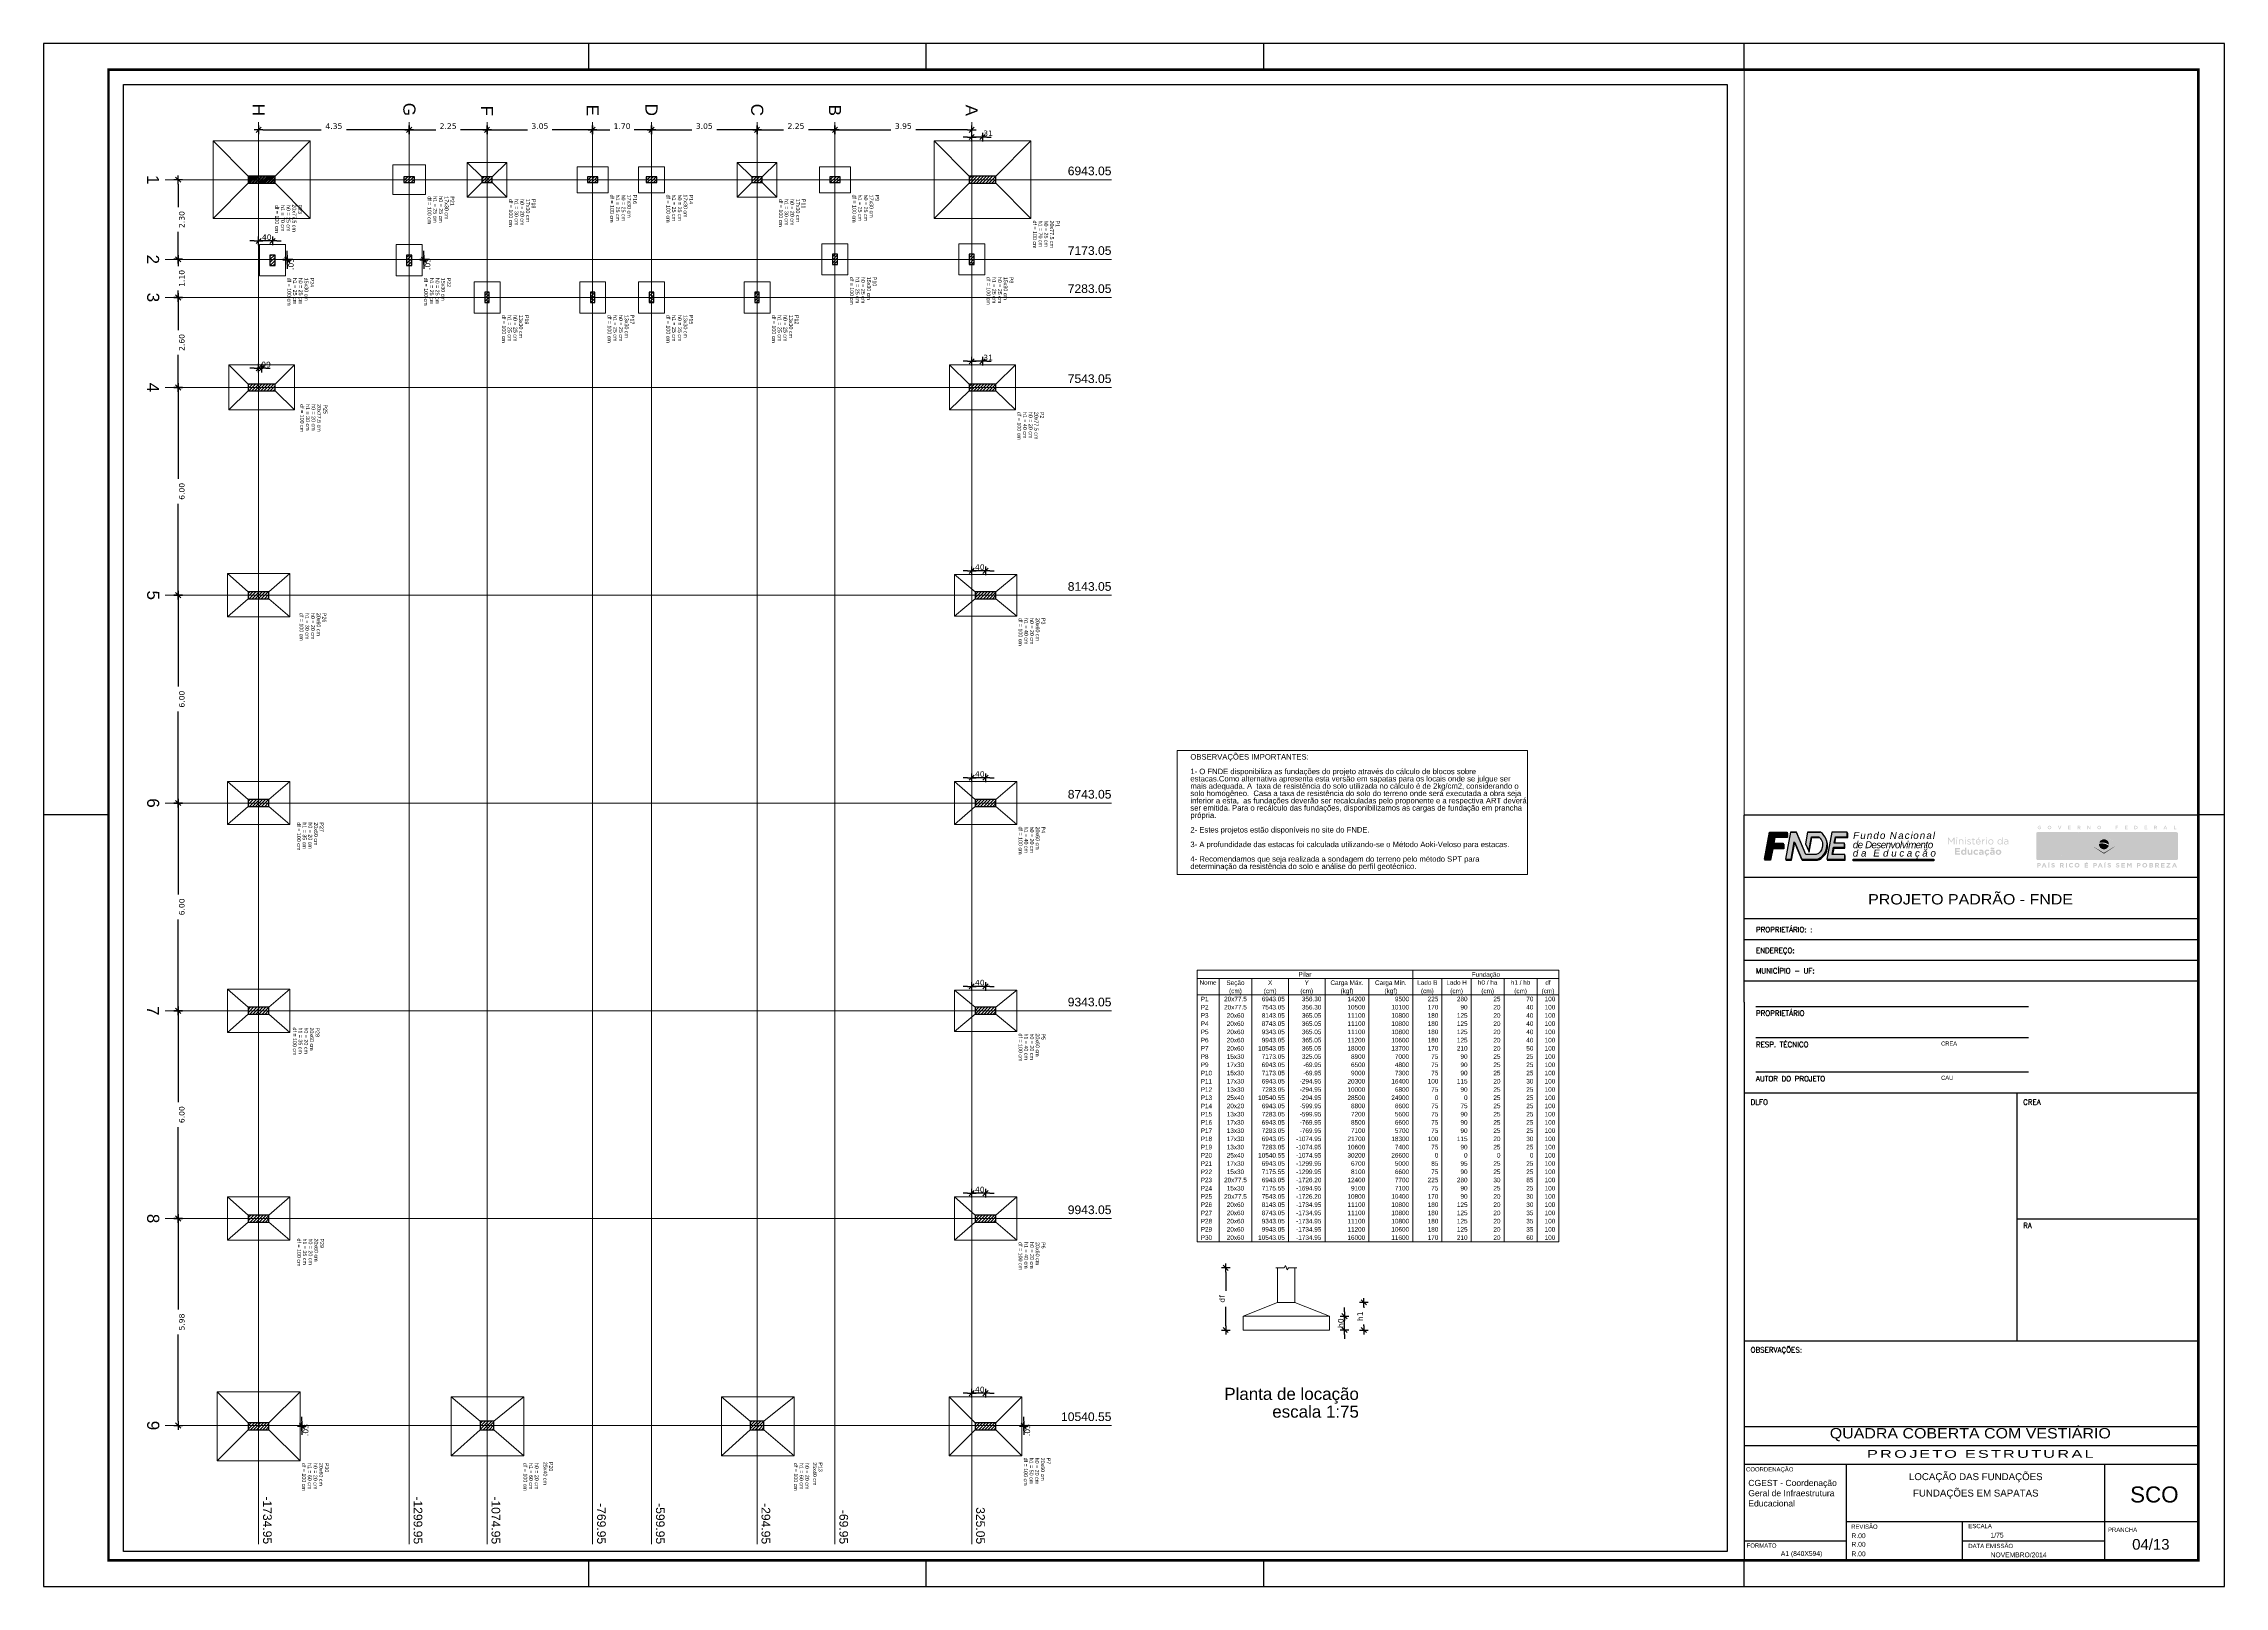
# Paper-space layout 'QCOB-VEST-SCO-04-R01' of a CAD drawing. Extents: x -18 to 822, y -7 to 587.
# The model-space entities are those that its viewports show. They can reach past a viewport. Long polylines and large blocks are cut down to what shows.
import ezdxf
from ezdxf.enums import TextEntityAlignment as Align

# ---------------------------------------------------------------- set-up
doc = ezdxf.new("R2010")
doc.units = 0
doc.header["$LTSCALE"] = 0.3
doc.header["$PDSIZE"] = 0.1
doc.linetypes.add('CONTINU', pattern=[0])
doc.layers.get('0').update_dxf_attribs({"linetype": 'CONTINUOUS'})
doc.layers.get('Defpoints').update_dxf_attribs({"linetype": 'CONTINUOUS'})
for name, color, linetype in [('AR-PER', 5, 'CONTINU'), ('ARQ-CTA-1_100', 1, 'CONTINUOUS'), ('BL-CRM-03', 6, 'CONTINUOUS'), ('BL-PRA-01', 1, 'CONTINUOUS'), ('BL-PRA-02', 6, 'CONTINUOUS'), ('cor', 7, 'CONTINUOUS'), ('PRA', 1, 'CONTINUOUS')]:
    doc.layers.add(name, color=color, linetype=linetype)
for name, color, linetype, lineweight in [('DT-Título', 3, 'CONTINUOUS', 20), ('LC-Eixos', 9, 'CONTINUOUS', 5), ('LC-Hachuras dos pilares', 9, 'CONTINUOUS', 5), ('LC-Seção das fundações', 7, 'CONTINUOUS', 5), ('LC-Seção dos pilares', 4, 'CONTINUOUS', 30), ('LC-Tabelas', 1, 'CONTINUOUS', 20), ('LC-Textos', 3, 'CONTINUOUS', 20), ('LC-Textos das tabelas', 5, 'CONTINUOUS', 5)]:
    doc.layers.add(name, color=color, linetype=linetype, lineweight=lineweight)
doc.layers.add('VPort', color=45, linetype='CONTINUOUS', plot=False)
doc.styles.add('A16', font='arial.ttf', dxfattribs={"height": 0.16})
doc.styles.add('A20', font='arial.ttf', dxfattribs={"height": 0.2})
doc.styles.add('A26', font='arial.ttf', dxfattribs={"height": 0.26})
doc.styles.add('A36', font='arial.ttf', dxfattribs={"height": 0.36})
doc.styles.add('A40', font='arial.ttf', dxfattribs={"width": 1.1, "height": 0.4})
doc.styles.add('A60', font='arial.ttf', dxfattribs={"height": 0.6})
doc.styles.add('Arial', font='arial.ttf')
doc.styles.add('FNDE', font='arial.ttf', dxfattribs={"height": 4.5})
doc.styles.add('FNDE Texto Cota 0100', font='verdana.ttf', dxfattribs={"height": 0.16})
doc.styles.add('R80', font='SIMPLEX.SHX', dxfattribs={"height": 0.2})
doc.dimstyles.new('FNDE 1-0100', dxfattribs={"dimscale": 2.5, "dimtxt": 0.16, "dimasz": 0.05, "dimexe": 0.15, "dimexo": 0.15, "dimgap": 0.05, "dimtad": 1, "dimzin": 4, "dimdsep": 46, "dimtxsty": 'FNDE Texto Cota 0100', "dimblk": 'tic', "dimcen": 0.15, "dimdle": 0.15, "dimse1": 1, "dimse2": 1, "dimclrd": 251, "dimclre": 251, "dimclrt": 256, "dimaunit": 1, "dimadec": 3, "dimazin": 0, "dimtfac": 1, "dimtix": 1, "dimtmove": 2, "dimatfit": 3, "dimldrblk": 'tic', "dimfxl": 0.15, "dimtvp": 1, "dimtolj": 1, "dimtzin": 0, "dimarcsym": 0})
pattern_1 = [(45, (833.654795, 28.38624), (-0.044194174, 0.044194174), [])]

# ---------------------------------------------------------------- blocks, each defined once
blk = doc.blocks.new('pranchaA1')
at = {"color": 2}
for p, q in [((210, 584), (210, 594)), ((340, 584), (340, 594)), ((470, 584), (470, 594)), ((655, 584), (655, 594)), ((25, 297), (0, 297)), ((840, 297), (830, 297)), ((210, 0), (210, 10)), ((340, 0), (340, 10)), ((470, 0), (470, 10)), ((655, 0), (655, 10))]:
    blk.add_line(p, q, dxfattribs=at)
at = {"layer": 'BL-PRA-01'}
for p, q in [((840, 594), (0, 594)), ((0, 594), (0, 0)), ((840, 0), (840, 594)), ((0, 0), (840, 0))]:
    blk.add_line(p, q, dxfattribs=at)
at = {"layer": 'BL-PRA-02', "const_width": 1}
blk.add_lwpolyline([(830, 10), (830, 584), (25, 584), (25, 10)], close=True, dxfattribs=at)
blk = doc.blocks.new('A$C37230DFE')
at = {"true_color": 0x124700}
blk.add_hatch(color=88, dxfattribs=at).paths.add_polyline_path([(31.32, 5.35), (31.29, 5.41), (27.04, 2.86), (22.8, 5.41), (22.77, 5.36), (27.04, 2.57)])
at = {"layer": 'cor'}
h = blk.add_hatch(color=88, dxfattribs=at)
h.set_gradient(color1=(18, 71, 0), color2=(43, 173, 0), rotation=45, tint=1)
h.paths.add_polyline_path([(8.21, 5.85, 0.866951), (7.38, 11.17), (0.57, 11.17, 0.414214), (0, 10.6), (0, 0.57, 0.414214), (0.57, 0), (7.45, 0, 0.912014)])
h.paths.add_polyline_path([(5.96, 2.78), (3.67, 2.78), (3.67, 4.38), (5.96, 4.38, -1)], flags=16)
h.paths.add_polyline_path([(5.67, 6.79), (3.67, 6.79), (3.67, 8.39), (5.67, 8.39, -1)], flags=16)
at = {"layer": 'cor', "true_color": 0xf7d426}
h = blk.add_hatch(color=40, dxfattribs=at)
h.paths.add_polyline_path([(51.23, 3.78, 0.414214), (51.81, 3.21), (56.01, 3.21, -0.414214), (56.58, 2.64), (56.58, 10.6, 0.414214), (56.01, 11.17), (50.66, 11.17, -0.414214), (51.23, 10.6)])
h.paths.add_polyline_path([(47.57, 10.6, -0.414214), (48.14, 11.17), (46.36, 11.17, -0.414214), (46.94, 10.6), (46.94, 0.57, -0.414214), (46.36, 0), (48.14, 0, -0.414214), (47.57, 0.57)])
h.paths.add_polyline_path([(18.92, 3.78), (20.9, 0.91), (22.8, 5.41), (21.32, 6.3), (23.8, 7.79), (25.07, 10.82, -0.301755), (25.6, 11.17), (16.6, 11.17, -0.047823), (18.31, 10.95, -0.713696)])
h.paths.add_polyline_path([(14.42, 5.81), (16.25, 5.81, 1), (16.25, 8.1), (14.42, 8.1)])
h.paths.add_polyline_path([(17.65, 0, -0.246669), (17.18, 0.25), (15.26, 3.04, 0.736091), (14.42, 2.78), (14.42, 0.57, -0.414214), (13.85, 0)])
h.paths.add_polyline_path([(5.96, 2.78, 1), (5.96, 4.38), (3.67, 4.38), (3.67, 2.78)])
h.paths.add_polyline_path([(3.67, 8.39), (3.67, 6.79), (5.67, 6.79, 1), (5.67, 8.39)])
h.paths.add_polyline_path([(25.54, 1.72, 0.301755), (25.01, 1.37), (24.58, 0.35, -0.301755), (24.05, 0), (30.04, 0, -0.301755), (29.51, 0.35), (29.08, 1.37, 0.301755), (28.55, 1.72)])
h.paths.add_polyline_path([(11.21, 11.17), (7.38, 11.17, -0.866951), (8.21, 5.85, -0.878048), (7.67, 0), (11.21, 0, -0.414214), (10.64, 0.57), (10.64, 10.6, -0.414214)])
at = {"layer": 'cor'}
h = blk.add_hatch(color=88, dxfattribs=at)
h.set_gradient(color1=(18, 71, 0), color2=(43, 173, 0), rotation=45, tint=1)
h.paths.add_polyline_path([(10.64, 0.57, 0.414214), (11.21, 0), (13.85, 0, 0.414214), (14.42, 0.57), (14.42, 2.78, -0.736091), (15.26, 3.04), (17.18, 0.25, 0.246669), (17.65, 0), (20.95, 0, -0.536387), (20.68, 0.4), (20.9, 0.91), (18.92, 3.78, 0.713696), (18.31, 10.95, 0.062724), (16.06, 11.17), (11.21, 11.17, 0.414214), (10.64, 10.6)])
h.paths.add_polyline_path([(14.42, 5.81), (14.42, 8.1), (16.25, 8.1, -1), (16.25, 5.81)], flags=16)
h = blk.add_hatch(color=88, dxfattribs=at)
h.set_gradient(color1=(18, 71, 0), color2=(43, 173, 0), rotation=45, tint=1)
h.paths.add_polyline_path([(25.01, 1.37, -0.301755), (25.54, 1.72), (28.55, 1.72, -0.301755), (29.08, 1.37), (29.51, 0.35, 0.301755), (30.04, 0), (33.14, 0, 0.536387), (33.4, 0.4), (31.29, 5.41), (27.04, 2.86), (22.8, 5.41), (20.68, 0.4, 0.536387), (20.95, 0), (24.05, 0, 0.301755), (24.58, 0.35)])
h.paths.add_polyline_path([(30.29, 7.79), (29.01, 10.82, 0.301755), (28.49, 11.17), (25.6, 11.17, 0.301755), (25.07, 10.82), (23.8, 7.79), (27.04, 9.73)])
h = blk.add_hatch(color=40, dxfattribs=at)
h.set_gradient(color1=(243, 175, 18), color2=(255, 127, 0), rotation=270, tint=1, name='HEMISPHERICAL')
h.paths.add_polyline_path([(32.77, 6.3), (27.04, 9.73), (21.32, 6.3), (27.04, 2.86)])
h.paths.add_polyline_path([(25.04, 6.3, -1), (29.05, 6.3, -1)], flags=16)
at = {"layer": 'cor', "true_color": 0xf4df43}
h = blk.add_hatch(color=53, dxfattribs=at)
edge = h.paths.add_edge_path()
edge.add_spline(control_points=[(34.58, 3.77), (34.78, 3.62), (35.52, 3.12), (36.88, 2.79), (38.17, 2.69), (38.99, 2.88), (39.12, 3.39), (38.68, 3.71), (37.91, 3.94), (36.45, 4.17), (34.63, 4.69), (33.05, 5.89), (32.76, 7.37), (32.87, 8.7), (33.47, 9.92), (34.44, 10.67), (35.02, 10.98), (35.79, 11.17)], knot_values=[0.065919, 0.065919, 0.065919, 0.065919, 0.132216, 0.300366, 0.426053, 0.481008, 0.522695, 0.580041, 0.634819, 0.765803, 0.969397, 1.125194, 1.241711, 1.336641, 1.472206, 1.56492, 1.65521, 1.65521, 1.65521, 1.65521], degree=3, periodic=0)
edge.add_line((35.79, 11.17), (28.49, 11.17))
edge.add_arc((28.49, 10.6), 0.573, 22.83419, 90, ccw=False)
edge.add_line((29.01, 10.82), (30.29, 7.79))
edge.add_line((30.29, 7.79), (32.77, 6.3))
edge.add_line((32.77, 6.3), (31.29, 5.41))
edge.add_line((31.29, 5.41), (32.64, 2.21))
edge.add_line((32.64, 2.21), (33.8, 3.66))
edge.add_arc((34.24, 3.32), 0.566, 53.72097, 142.03639, ccw=False)
edge = h.paths.add_edge_path()
edge.add_arc((43.84, 10.6), 0.573, 90, 180, ccw=False)
edge.add_line((43.84, 11.17), (39.74, 11.17))
edge.add_arc((38.53, 4.87), 6.42, 51.05193, 79.14434, ccw=False)
edge.add_line((42.56, 9.86), (41.06, 7.76))
edge.add_arc((40.59, 8.1), 0.573, 236.57868, 324.34013, ccw=False)
edge.add_spline(control_points=[(40.28, 7.62), (39.93, 7.85), (38.98, 8.29), (37.71, 8.46), (36.5, 8.37), (36.64, 7.6), (37.83, 7.2), (39.79, 6.93), (42.33, 5.95), (43.05, 3.55), (42.37, 1.28), (41.14, 0.44), (39.77, 0)], knot_values=[0.044554, 0.044554, 0.044554, 0.044554, 0.150842, 0.328725, 0.389861, 0.448625, 0.477745, 0.709396, 0.965606, 1.159666, 1.316654, 1.549437, 1.549437, 1.549437, 1.549437], degree=3, periodic=0)
edge.add_line((39.77, 0), (43.84, 0))
edge.add_arc((43.84, 0.57), 0.573, 180, 270, ccw=False)
edge.add_line((43.27, 0.57), (43.27, 10.6))
edge = h.paths.add_edge_path()
edge.add_spline(control_points=[(35.98, 0), (35.14, 0.13), (34.27, 0.39), (33.5, 0.77), (33.15, 0.99)], knot_values=[0.075756, 0.075756, 0.075756, 0.075756, 0.2593, 0.320309, 0.320309, 0.320309, 0.320309], degree=3, periodic=0)
edge.add_line((33.15, 0.99), (33.4, 0.4))
edge.add_arc((33.14, 0.29), 0.286, -90, 22.83419, ccw=False)
edge.add_line((33.14, 0), (35.98, 0))
at = {"layer": 'cor'}
h = blk.add_hatch(color=88, dxfattribs=at)
h.set_gradient(color1=(18, 71, 0), color2=(43, 173, 0), rotation=45, tint=1)
edge = h.paths.add_edge_path()
edge.add_spline(control_points=[(39.77, 0), (41.14, 0.44), (42.37, 1.28), (43.05, 3.55), (42.33, 5.95), (39.79, 6.93), (37.83, 7.2), (36.64, 7.6), (36.5, 8.37), (37.71, 8.46), (38.98, 8.29), (39.93, 7.85), (40.28, 7.62)], knot_values=[0.044554, 0.044554, 0.044554, 0.044554, 0.277337, 0.434326, 0.628385, 0.884595, 1.116246, 1.145366, 1.20413, 1.265267, 1.443149, 1.549437, 1.549437, 1.549437, 1.549437], degree=3, periodic=0)
edge.add_arc((40.59, 8.1), 0.573, 236.57868, 324.34013)
edge.add_line((41.06, 7.76), (42.56, 9.86))
edge.add_arc((38.53, 4.87), 6.42, 51.05193, 79.14434)
edge.add_line((39.74, 11.17), (35.79, 11.17))
edge.add_spline(control_points=[(35.79, 11.17), (35.02, 10.98), (34.44, 10.67), (33.47, 9.92), (32.87, 8.7), (32.76, 7.37), (33.05, 5.89), (34.63, 4.69), (36.45, 4.17), (37.91, 3.94), (38.68, 3.71), (39.12, 3.39), (38.99, 2.88), (38.17, 2.69), (36.88, 2.79), (35.52, 3.12), (34.78, 3.62), (34.58, 3.77)], knot_values=[0.065919, 0.065919, 0.065919, 0.065919, 0.15621, 0.248924, 0.384488, 0.479419, 0.595936, 0.751732, 0.955327, 1.08631, 1.141089, 1.198434, 1.240121, 1.295076, 1.420763, 1.588913, 1.65521, 1.65521, 1.65521, 1.65521], degree=3, periodic=0)
edge.add_arc((34.24, 3.32), 0.566, 53.72097, 142.03639)
edge.add_line((33.8, 3.66), (32.64, 2.21))
edge.add_line((32.64, 2.21), (33.15, 0.99))
edge.add_spline(control_points=[(33.15, 0.99), (33.5, 0.77), (34.27, 0.39), (35.14, 0.13), (35.98, 0)], knot_values=[0.075756, 0.075756, 0.075756, 0.075756, 0.136765, 0.320309, 0.320309, 0.320309, 0.320309], degree=3, periodic=0)
edge.add_line((35.98, 0), (39.77, 0))
h = blk.add_hatch(color=88, dxfattribs=at)
h.set_gradient(color1=(18, 71, 0), color2=(43, 173, 0), rotation=45, tint=1)
h.paths.add_polyline_path([(46.94, 10.6, 0.414214), (46.36, 11.17), (43.84, 11.17, 0.414214), (43.27, 10.6), (43.27, 0.57, 0.414214), (43.84, 0), (46.36, 0, 0.414214), (46.94, 0.57)])
h = blk.add_hatch(color=88, dxfattribs=at)
h.set_gradient(color1=(18, 71, 0), color2=(43, 173, 0), rotation=45, tint=1)
h.paths.add_polyline_path([(51.23, 10.6, 0.414214), (50.66, 11.17), (48.14, 11.17, 0.414214), (47.57, 10.6), (47.57, 0.57, 0.414214), (48.14, 0), (56.01, 0, 0.414214), (56.58, 0.57), (56.58, 2.64, 0.414214), (56.01, 3.21), (51.81, 3.21, -0.414214), (51.23, 3.78)])
h = blk.add_hatch(color=171, dxfattribs=at)
h.set_gradient(color1=(102, 140, 255), color2=(10, 65, 153), rotation=270, tint=1, name='HEMISPHERICAL')
h.paths.add_polyline_path([(25.14, 6.91, -0.20647), (29.04, 6.13, 0.021018), (29.05, 6.3, 0.855475)])
h.paths.add_polyline_path([(28.97, 5.76, 0.224005), (25.05, 6.54, 0.030255), (25.04, 6.3, 0.871589)])
blk = doc.blocks.new('FNDE')
blk.add_hatch(color=30).paths.add_polyline_path([(32.94, 0.01), (32.94, -0.57), (62.84, -0.57), (62.84, 0.01)])
at = {"layer": 'BL-CRM-03'}
blk.add_hatch(color=170, dxfattribs=at).paths.add_polyline_path([(3.19, 5.92), (3.63, 8.34), (8.4, 8.34), (8.4, 10.02), (1.85, 10.02), (0, 0), (2.1, 0), (2.88, 4.23), (6.97, 4.23), (6.97, 5.92)])
h = blk.add_hatch(color=170, dxfattribs=at)
h.paths.add_polyline_path([(1.85, 10.02), (0, 0), (2.1, 0), (2.88, 4.23), (6.97, 4.23), (6.97, 5.92), (3.19, 5.92), (3.63, 8.34), (8.4, 8.34), (8.4, 10.02)], flags=17)
h.paths.add_polyline_path([(1.85, 10.02), (0, 0)], flags=0)
h.paths.add_polyline_path([(0, 0), (1.85, 10.02), (8.4, 10.02), (8.4, 8.34), (3.63, 8.34), (3.19, 5.92), (6.97, 5.92), (6.97, 4.23), (2.88, 4.23), (2.1, 0)], flags=17)
h = blk.add_hatch(color=170, dxfattribs=at)
h.paths.add_polyline_path([(1.85, 10.02), (0, 0), (2.1, 0), (2.88, 4.23), (6.97, 4.23), (6.97, 5.92), (3.19, 5.92), (3.63, 8.34), (8.4, 8.34), (8.4, 10.02)], flags=17)
h.paths.add_polyline_path([(1.85, 10.02), (0, 0)], flags=0)
h.paths.add_polyline_path([(0, 0), (1.85, 10.02), (8.4, 10.02), (8.4, 8.34), (3.63, 8.34), (3.19, 5.92), (6.97, 5.92), (6.97, 4.23), (2.88, 4.23), (2.1, 0)], flags=17)
h = blk.add_hatch(color=170, dxfattribs=at)
h.paths.add_polyline_path([(1.85, 10.02), (0, 0), (2.1, 0), (2.88, 4.23), (6.97, 4.23), (6.97, 5.92), (3.19, 5.92), (3.63, 8.34), (8.4, 8.34), (8.4, 10.02)], flags=17)
h.paths.add_polyline_path([(1.85, 10.02), (0, 0)], flags=0)
h.paths.add_polyline_path([(0, 0), (1.85, 10.02), (8.4, 10.02), (8.4, 8.34), (3.63, 8.34), (3.19, 5.92), (6.97, 5.92), (6.97, 4.23), (2.88, 4.23), (2.1, 0)], flags=17)
h = blk.add_hatch(color=170, dxfattribs=at)
h.paths.add_polyline_path([(1.85, 10.02), (0, 0), (2.1, 0), (2.88, 4.23), (6.97, 4.23), (6.97, 5.92), (3.19, 5.92), (3.63, 8.34), (8.4, 8.34), (8.4, 10.02)], flags=17)
h.paths.add_polyline_path([(1.85, 10.02), (0, 0)], flags=0)
h.paths.add_polyline_path([(0, 0), (1.85, 10.02), (8.4, 10.02), (8.4, 8.34), (3.63, 8.34), (3.19, 5.92), (6.97, 5.92), (6.97, 4.23), (2.88, 4.23), (2.1, 0)], flags=17)
h = blk.add_hatch(color=7, dxfattribs=at)
h.paths.add_polyline_path([(8.58, 7.99), (8.58, 9.68), (8.4, 9.68), (8.4, 8.34), (3.63, 8.34), (3.19, 5.92), (3.43, 5.92), (3.81, 7.99)])
h.paths.add_polyline_path([(2.88, 4.23), (2.1, 0), (0.24, 0), (0.18, -0.35), (2.28, -0.35), (3.06, 3.89), (7.15, 3.89), (7.15, 5.57), (6.97, 5.57), (6.97, 4.23)])
h = blk.add_hatch(color=170, dxfattribs=at)
h.paths.add_polyline_path([(11.84, 10.02), (9.64, 10.02), (7.79, 0), (9.89, 0), (11.08, 6.48), (11.25, 6.08), (11.26, 6.13), (13.83, 0), (19.53, 0, 0.279763), (23.06, 4.02, 0.314697), (20.79, 10.02), (16.02, 10.02), (15.21, 5.65), (16.43, 2.97), (17.42, 8.34), (20.21, 8.34, -0.285658), (21.4, 4.38, -0.266372), (19.24, 1.69), (15.32, 1.69)])
h.paths.add_polyline_path([(23.09, 0), (29.79, 0), (29.79, 1.69), (25.12, 1.69), (25.63, 4.43), (29.67, 4.43), (29.67, 5.9), (25.9, 5.9), (26.35, 8.34), (30.72, 8.34), (30.72, 10.02), (24.94, 10.02)])
h = blk.add_hatch(color=7, dxfattribs=at)
h.paths.add_polyline_path([(10.07, -0.35), (11.25, 6.08), (11.08, 6.48), (9.89, 0), (8.03, 0), (7.97, -0.35)])
h.paths.add_polyline_path([(19.7, -0.35, 0.279763), (23.23, 3.68, 0.192498), (22.69, 7.8, -0.174547), (23.06, 4.02, -0.279763), (19.53, 0), (13.83, 0), (13.97, -0.35)])
h.paths.add_polyline_path([(17.6, 7.99), (20.39, 7.99, -0.080504), (21.19, 7.02, 0.105578), (20.21, 8.34), (17.42, 8.34), (16.44, 3), (16.61, 2.63)])
h = blk.add_hatch(color=7, dxfattribs=at)
h.paths.add_polyline_path([(30.9, 7.99), (30.9, 9.68), (30.72, 9.68), (30.72, 8.34), (26.35, 8.34), (25.9, 5.9), (26.14, 5.9), (26.53, 7.99)])
h.paths.add_polyline_path([(29.85, 4.09), (29.85, 5.55), (29.67, 5.55), (29.67, 4.43), (25.63, 4.43), (25.12, 1.69), (25.36, 1.69), (25.81, 4.09)])
h.paths.add_polyline_path([(29.97, -0.35), (29.97, 1.34), (29.79, 1.34), (29.79, 0), (23.34, 0), (23.27, -0.35)])
at = {"color": 170}
for p, q in [((9.78, 10.02), (11.84, 10.02)), ((16.02, 10.02), (20.65, 10.02)), ((6.97, 5.92), (6.97, 4.23))]:
    blk.add_line(p, q, dxfattribs=at)
for points in [[(1.85, 10.02), (0, 0), (1.85, 10.02), (8.4, 10.02), (8.4, 8.34), (3.63, 8.34), (3.19, 5.92), (6.97, 5.92), (6.97, 4.23), (2.88, 4.23), (2.1, 0), (0, 0)], [(15.36, 1.69), (12.01, 9.68), (11.98, 9.68)]]:
    blk.add_lwpolyline(points, dxfattribs=at)
at = {"color": 7}
for points in [[(8.4, 9.68), (8.58, 9.68), (8.58, 7.99), (3.81, 7.99), (3.43, 5.92)], [(26.14, 5.9), (26.53, 7.99), (30.9, 7.99), (30.9, 9.68), (30.72, 9.68)], [(6.97, 5.57), (7.15, 5.57), (7.15, 3.89), (3.06, 3.89), (2.28, -0.35), (0.18, -0.35), (0.24, 0)], [(23.34, 0), (23.27, -0.35), (29.97, -0.35), (29.97, 1.34), (29.79, 1.34)], [(25.36, 1.69), (25.81, 4.09), (29.85, 4.09), (29.85, 5.55), (29.67, 5.55)]]:
    blk.add_lwpolyline(points, dxfattribs=at)
at = {"color": 170}
blk.add_lwpolyline([(23.03, 3.94, 0.319097), (20.79, 10.02), (16.02, 10.02), (15.21, 5.65), (16.43, 2.97), (17.42, 8.34), (20.21, 8.34, -0.285658), (21.4, 4.38, -0.266372), (19.24, 1.69), (15.32, 1.69), (11.84, 10.02), (9.64, 10.02), (7.79, 0), (9.89, 0), (11.08, 6.48), (13.79, 0), (19.53, 0, 0.284541), (23.07, 4.11)], format="xyb", dxfattribs=at)
blk.add_lwpolyline([(30.72, 10.02), (24.94, 10.02), (23.09, 0), (29.79, 0), (29.79, 1.69), (25.12, 1.69), (25.63, 4.43), (29.67, 4.43), (29.67, 5.9), (25.9, 5.9), (26.35, 8.34), (30.72, 8.34)], close=True, dxfattribs=at)
at = {"color": 7}
for points in [[(8.03, 0), (7.97, -0.35), (10.07, -0.35), (11.26, 6.13), (13.97, -0.35), (19.7, -0.35, 0.284541), (23.25, 3.77)], [(16.44, 3), (16.61, 2.63), (17.6, 7.99), (20.39, 7.99, -0.080504), (21.19, 7.02)], [(23.21, 3.59, 0.196648), (22.69, 7.8, 0.196648)]]:
    blk.add_lwpolyline(points, format="xyb", dxfattribs=at)
at = {"color": 30}
blk.add_lwpolyline([(32.94, 0.01), (62.84, 0.01), (62.84, -0.57), (32.94, -0.57)], close=True, dxfattribs=at)
at = {"color": 7, "char_height": 2.6, "width": 43.2283, "attachment_point": 1, "style": 'FNDE'}
for s, insert in [('{\\fArial|b0|i1|c238|p34;\\T1.2;Fundo Nacional\\fArial|b0|i0|c238|p34;\\T1; }', (32.88, 10.11)), ('{\\fArial|b0|i1|c0|p34;\\T0.9;de Desenvolvimento}', (32.77, 6.66)), ('{\\fArial|b0|i1|c238|p34;\\T1.5;da Educaçăo\\T1.4; }', (32.77, 3.57))]:
    blk.add_mtext(s, dxfattribs=dict(at, insert=insert))
blk = doc.blocks.new('CARIMBO')
h = blk.add_hatch(color=256)
edge = h.paths.add_edge_path()
edge.add_spline(control_points=[(753.168, 739.335), (753.168, 739.335), (753.192, 739.335), (753.192, 739.335), (753.192, 739.335), (753.192, 739.335), (753.192, 739.222), (753.192, 739.222), (753.192, 739.222), (753.192, 739.222), (753.263, 739.222), (753.263, 739.222), (753.263, 739.222), (753.263, 739.222), (753.263, 739.2), (753.263, 739.2), (753.263, 739.2), (753.263, 739.2), (753.168, 739.2), (753.168, 739.2), (753.168, 739.2), (753.168, 739.2), (753.168, 739.335), (753.168, 739.335)], knot_values=[0, 0, 0, 0, 0.142857, 0.142857, 0.142857, 0.142957, 0.285714, 0.285714, 0.285714, 0.285814, 0.428571, 0.428571, 0.428571, 0.428671, 0.571429, 0.571429, 0.571429, 0.571529, 0.714286, 0.714286, 0.714286, 0.714386, 1, 1, 1, 1], degree=3, periodic=0)
edge = h.paths.add_edge_path()
edge.add_spline(control_points=[(752.827, 739.336), (752.827, 739.336), (752.849, 739.336), (752.849, 739.336), (752.849, 739.336), (752.849, 739.336), (752.908, 739.2), (752.908, 739.2), (752.908, 739.2), (752.908, 739.2), (752.883, 739.2), (752.883, 739.2), (752.883, 739.2), (752.883, 739.2), (752.869, 739.233), (752.869, 739.233), (752.869, 739.233), (752.869, 739.233), (752.805, 739.233), (752.805, 739.233), (752.805, 739.233), (752.805, 739.233), (752.792, 739.2), (752.792, 739.2), (752.792, 739.2), (752.792, 739.2), (752.767, 739.2), (752.767, 739.2), (752.767, 739.2), (752.767, 739.2), (752.827, 739.336), (752.827, 739.336)], knot_values=[0, 0, 0, 0, 0.111111, 0.111111, 0.111111, 0.111211, 0.222222, 0.222222, 0.222222, 0.222322, 0.333333, 0.333333, 0.333333, 0.333433, 0.444444, 0.444444, 0.444444, 0.444544, 0.555556, 0.555556, 0.555556, 0.555656, 0.666667, 0.666667, 0.666667, 0.666767, 0.777778, 0.777778, 0.777778, 0.777878, 1, 1, 1, 1], degree=3, periodic=0)
edge = h.paths.add_edge_path(flags=16)
edge.add_spline(control_points=[(752.861, 739.254), (752.861, 739.254), (752.837, 739.308), (752.837, 739.308), (752.837, 739.308), (752.837, 739.308), (752.814, 739.254), (752.814, 739.254), (752.814, 739.254), (752.814, 739.254), (752.861, 739.254), (752.861, 739.254)], knot_values=[0, 0, 0, 0, 0.25, 0.25, 0.25, 0.2501, 0.5, 0.5, 0.5, 0.5001, 1, 1, 1, 1], degree=3, periodic=0)
edge = h.paths.add_edge_path()
edge.add_spline(control_points=[(752.403, 739.335), (752.403, 739.335), (752.463, 739.335), (752.463, 739.335), (752.463, 739.335), (752.48, 739.335), (752.493, 739.33), (752.502, 739.322), (752.502, 739.322), (752.509, 739.315), (752.513, 739.305), (752.513, 739.293), (752.513, 739.293), (752.513, 739.293), (752.513, 739.292), (752.513, 739.292), (752.513, 739.292), (752.513, 739.27), (752.5, 739.257), (752.481, 739.251), (752.481, 739.251), (752.481, 739.251), (752.517, 739.2), (752.517, 739.2), (752.517, 739.2), (752.517, 739.2), (752.489, 739.2), (752.489, 739.2), (752.489, 739.2), (752.489, 739.2), (752.456, 739.247), (752.456, 739.247), (752.456, 739.247), (752.456, 739.247), (752.456, 739.247), (752.456, 739.247), (752.456, 739.247), (752.456, 739.247), (752.426, 739.247), (752.426, 739.247), (752.426, 739.247), (752.426, 739.247), (752.426, 739.2), (752.426, 739.2), (752.426, 739.2), (752.426, 739.2), (752.403, 739.2), (752.403, 739.2), (752.403, 739.2), (752.403, 739.2), (752.403, 739.335), (752.403, 739.335)], knot_values=[0, 0, 0, 0, 0.071429, 0.071429, 0.071429, 0.071529, 0.142857, 0.142857, 0.142857, 0.142957, 0.214286, 0.214286, 0.214286, 0.214386, 0.285714, 0.285714, 0.285714, 0.285814, 0.357143, 0.357143, 0.357143, 0.357243, 0.428571, 0.428571, 0.428571, 0.428671, 0.5, 0.5, 0.5, 0.5001, 0.571429, 0.571429, 0.571429, 0.571529, 0.642857, 0.642857, 0.642857, 0.642957, 0.714286, 0.714286, 0.714286, 0.714386, 0.785714, 0.785714, 0.785714, 0.785814, 0.857143, 0.857143, 0.857143, 0.857243, 1, 1, 1, 1], degree=3, periodic=0)
edge = h.paths.add_edge_path(flags=16)
edge.add_spline(control_points=[(752.461, 739.268), (752.478, 739.268), (752.489, 739.277), (752.489, 739.291), (752.489, 739.291), (752.489, 739.291), (752.489, 739.291), (752.489, 739.291), (752.489, 739.291), (752.489, 739.306), (752.478, 739.314), (752.461, 739.314), (752.461, 739.314), (752.461, 739.314), (752.426, 739.314), (752.426, 739.314), (752.426, 739.314), (752.426, 739.314), (752.426, 739.268), (752.426, 739.268), (752.426, 739.268), (752.426, 739.268), (752.461, 739.268), (752.461, 739.268)], knot_values=[0, 0, 0, 0, 0.142857, 0.142857, 0.142857, 0.142957, 0.285714, 0.285714, 0.285714, 0.285814, 0.428571, 0.428571, 0.428571, 0.428671, 0.571429, 0.571429, 0.571429, 0.571529, 0.714286, 0.714286, 0.714286, 0.714386, 1, 1, 1, 1], degree=3, periodic=0)
edge = h.paths.add_edge_path()
edge.add_spline(control_points=[(752.037, 739.335), (752.037, 739.335), (752.137, 739.335), (752.137, 739.335), (752.137, 739.335), (752.137, 739.335), (752.137, 739.314), (752.137, 739.314), (752.137, 739.314), (752.137, 739.314), (752.06, 739.314), (752.06, 739.314), (752.06, 739.314), (752.06, 739.314), (752.06, 739.279), (752.06, 739.279), (752.06, 739.279), (752.06, 739.279), (752.128, 739.279), (752.128, 739.279), (752.128, 739.279), (752.128, 739.279), (752.128, 739.258), (752.128, 739.258), (752.128, 739.258), (752.128, 739.258), (752.06, 739.258), (752.06, 739.258), (752.06, 739.258), (752.06, 739.258), (752.06, 739.222), (752.06, 739.222), (752.06, 739.222), (752.06, 739.222), (752.138, 739.222), (752.138, 739.222), (752.138, 739.222), (752.138, 739.222), (752.138, 739.2), (752.138, 739.2), (752.138, 739.2), (752.138, 739.2), (752.037, 739.2), (752.037, 739.2), (752.037, 739.2), (752.037, 739.2), (752.037, 739.335), (752.037, 739.335)], knot_values=[0, 0, 0, 0, 0.076923, 0.076923, 0.076923, 0.077023, 0.153846, 0.153846, 0.153846, 0.153946, 0.230769, 0.230769, 0.230769, 0.230869, 0.307692, 0.307692, 0.307692, 0.307792, 0.384615, 0.384615, 0.384615, 0.384715, 0.461538, 0.461538, 0.461538, 0.461638, 0.538462, 0.538462, 0.538462, 0.538562, 0.615385, 0.615385, 0.615385, 0.615485, 0.692308, 0.692308, 0.692308, 0.692408, 0.769231, 0.769231, 0.769231, 0.769331, 0.846154, 0.846154, 0.846154, 0.846254, 1, 1, 1, 1], degree=3, periodic=0)
edge = h.paths.add_edge_path()
edge.add_spline(control_points=[(751.649, 739.335), (751.649, 739.335), (751.699, 739.335), (751.699, 739.335), (751.699, 739.335), (751.742, 739.335), (751.771, 739.306), (751.771, 739.268), (751.771, 739.268), (751.771, 739.268), (751.771, 739.268), (751.771, 739.268), (751.771, 739.268), (751.771, 739.23), (751.742, 739.2), (751.699, 739.2), (751.699, 739.2), (751.699, 739.2), (751.649, 739.2), (751.649, 739.2), (751.649, 739.2), (751.649, 739.2), (751.649, 739.335), (751.649, 739.335)], knot_values=[0, 0, 0, 0, 0.142857, 0.142857, 0.142857, 0.142957, 0.285714, 0.285714, 0.285714, 0.285814, 0.428571, 0.428571, 0.428571, 0.428671, 0.571429, 0.571429, 0.571429, 0.571529, 0.714286, 0.714286, 0.714286, 0.714386, 1, 1, 1, 1], degree=3, periodic=0)
edge = h.paths.add_edge_path(flags=16)
edge.add_spline(control_points=[(751.699, 739.222), (751.728, 739.222), (751.746, 739.241), (751.746, 739.267), (751.746, 739.267), (751.746, 739.267), (751.746, 739.268), (751.746, 739.268), (751.746, 739.268), (751.746, 739.294), (751.728, 739.314), (751.699, 739.314), (751.699, 739.314), (751.699, 739.314), (751.673, 739.314), (751.673, 739.314), (751.673, 739.314), (751.673, 739.314), (751.673, 739.222), (751.673, 739.222), (751.673, 739.222), (751.673, 739.222), (751.699, 739.222), (751.699, 739.222)], knot_values=[0, 0, 0, 0, 0.142857, 0.142857, 0.142857, 0.142957, 0.285714, 0.285714, 0.285714, 0.285814, 0.428571, 0.428571, 0.428571, 0.428671, 0.571429, 0.571429, 0.571429, 0.571529, 0.714286, 0.714286, 0.714286, 0.714386, 1, 1, 1, 1], degree=3, periodic=0)
edge = h.paths.add_edge_path()
edge.add_spline(control_points=[(751.283, 739.335), (751.283, 739.335), (751.383, 739.335), (751.383, 739.335), (751.383, 739.335), (751.383, 739.335), (751.383, 739.314), (751.383, 739.314), (751.383, 739.314), (751.383, 739.314), (751.307, 739.314), (751.307, 739.314), (751.307, 739.314), (751.307, 739.314), (751.307, 739.279), (751.307, 739.279), (751.307, 739.279), (751.307, 739.279), (751.375, 739.279), (751.375, 739.279), (751.375, 739.279), (751.375, 739.279), (751.375, 739.258), (751.375, 739.258), (751.375, 739.258), (751.375, 739.258), (751.307, 739.258), (751.307, 739.258), (751.307, 739.258), (751.307, 739.258), (751.307, 739.222), (751.307, 739.222), (751.307, 739.222), (751.307, 739.222), (751.384, 739.222), (751.384, 739.222), (751.384, 739.222), (751.384, 739.222), (751.384, 739.2), (751.384, 739.2), (751.384, 739.2), (751.384, 739.2), (751.283, 739.2), (751.283, 739.2), (751.283, 739.2), (751.283, 739.2), (751.283, 739.335), (751.283, 739.335)], knot_values=[0, 0, 0, 0, 0.076923, 0.076923, 0.076923, 0.077023, 0.153846, 0.153846, 0.153846, 0.153946, 0.230769, 0.230769, 0.230769, 0.230869, 0.307692, 0.307692, 0.307692, 0.307792, 0.384615, 0.384615, 0.384615, 0.384715, 0.461538, 0.461538, 0.461538, 0.461638, 0.538462, 0.538462, 0.538462, 0.538562, 0.615385, 0.615385, 0.615385, 0.615485, 0.692308, 0.692308, 0.692308, 0.692408, 0.769231, 0.769231, 0.769231, 0.769331, 0.846154, 0.846154, 0.846154, 0.846254, 1, 1, 1, 1], degree=3, periodic=0)
edge = h.paths.add_edge_path()
edge.add_spline(control_points=[(750.92, 739.335), (750.92, 739.335), (751.02, 739.335), (751.02, 739.335), (751.02, 739.335), (751.02, 739.335), (751.02, 739.314), (751.02, 739.314), (751.02, 739.314), (751.02, 739.314), (750.944, 739.314), (750.944, 739.314), (750.944, 739.314), (750.944, 739.314), (750.944, 739.277), (750.944, 739.277), (750.944, 739.277), (750.944, 739.277), (751.012, 739.277), (751.012, 739.277), (751.012, 739.277), (751.012, 739.277), (751.012, 739.255), (751.012, 739.255), (751.012, 739.255), (751.012, 739.255), (750.944, 739.255), (750.944, 739.255), (750.944, 739.255), (750.944, 739.255), (750.944, 739.2), (750.944, 739.2), (750.944, 739.2), (750.944, 739.2), (750.92, 739.2), (750.92, 739.2), (750.92, 739.2), (750.92, 739.2), (750.92, 739.335), (750.92, 739.335)], knot_values=[0, 0, 0, 0, 0.090909, 0.090909, 0.090909, 0.091009, 0.181818, 0.181818, 0.181818, 0.181918, 0.272727, 0.272727, 0.272727, 0.272827, 0.363636, 0.363636, 0.363636, 0.363736, 0.454545, 0.454545, 0.454545, 0.454645, 0.545455, 0.545455, 0.545455, 0.545555, 0.636364, 0.636364, 0.636364, 0.636464, 0.727273, 0.727273, 0.727273, 0.727373, 0.818182, 0.818182, 0.818182, 0.818282, 1, 1, 1, 1], degree=3, periodic=0)
edge = h.paths.add_edge_path()
edge.add_spline(control_points=[(750.219, 739.267), (750.219, 739.267), (750.219, 739.268), (750.219, 739.268), (750.219, 739.268), (750.219, 739.306), (750.248, 739.338), (750.29, 739.338), (750.29, 739.338), (750.331, 739.338), (750.36, 739.306), (750.36, 739.268), (750.36, 739.268), (750.36, 739.268), (750.36, 739.268), (750.36, 739.268), (750.36, 739.268), (750.36, 739.23), (750.331, 739.198), (750.289, 739.198), (750.289, 739.198), (750.248, 739.198), (750.219, 739.229), (750.219, 739.267)], knot_values=[0, 0, 0, 0, 0.142857, 0.142857, 0.142857, 0.142957, 0.285714, 0.285714, 0.285714, 0.285814, 0.428571, 0.428571, 0.428571, 0.428671, 0.571429, 0.571429, 0.571429, 0.571529, 0.714286, 0.714286, 0.714286, 0.714386, 1, 1, 1, 1], degree=3, periodic=0)
edge = h.paths.add_edge_path(flags=16)
edge.add_spline(control_points=[(750.335, 739.267), (750.335, 739.267), (750.335, 739.268), (750.335, 739.268), (750.335, 739.268), (750.335, 739.294), (750.316, 739.316), (750.289, 739.316), (750.289, 739.316), (750.262, 739.316), (750.244, 739.294), (750.244, 739.268), (750.244, 739.268), (750.244, 739.268), (750.244, 739.268), (750.244, 739.268), (750.244, 739.268), (750.244, 739.242), (750.263, 739.22), (750.29, 739.22), (750.29, 739.22), (750.316, 739.22), (750.335, 739.241), (750.335, 739.267)], knot_values=[0, 0, 0, 0, 0.142857, 0.142857, 0.142857, 0.142957, 0.285714, 0.285714, 0.285714, 0.285814, 0.428571, 0.428571, 0.428571, 0.428671, 0.571429, 0.571429, 0.571429, 0.571529, 0.714286, 0.714286, 0.714286, 0.714386, 1, 1, 1, 1], degree=3, periodic=0)
edge = h.paths.add_edge_path()
edge.add_spline(control_points=[(749.836, 739.335), (749.836, 739.335), (749.858, 739.335), (749.858, 739.335), (749.858, 739.335), (749.858, 739.335), (749.93, 739.242), (749.93, 739.242), (749.93, 739.242), (749.93, 739.242), (749.93, 739.335), (749.93, 739.335), (749.93, 739.335), (749.93, 739.335), (749.953, 739.335), (749.953, 739.335), (749.953, 739.335), (749.953, 739.335), (749.953, 739.2), (749.953, 739.2), (749.953, 739.2), (749.953, 739.2), (749.933, 739.2), (749.933, 739.2), (749.933, 739.2), (749.933, 739.2), (749.859, 739.296), (749.859, 739.296), (749.859, 739.296), (749.859, 739.296), (749.859, 739.2), (749.859, 739.2), (749.859, 739.2), (749.859, 739.2), (749.836, 739.2), (749.836, 739.2), (749.836, 739.2), (749.836, 739.2), (749.836, 739.335), (749.836, 739.335)], knot_values=[0, 0, 0, 0, 0.090909, 0.090909, 0.090909, 0.091009, 0.181818, 0.181818, 0.181818, 0.181918, 0.272727, 0.272727, 0.272727, 0.272827, 0.363636, 0.363636, 0.363636, 0.363736, 0.454545, 0.454545, 0.454545, 0.454645, 0.545455, 0.545455, 0.545455, 0.545555, 0.636364, 0.636364, 0.636364, 0.636464, 0.727273, 0.727273, 0.727273, 0.727373, 0.818182, 0.818182, 0.818182, 0.818282, 1, 1, 1, 1], degree=3, periodic=0)
edge = h.paths.add_edge_path()
edge.add_spline(control_points=[(749.459, 739.335), (749.459, 739.335), (749.52, 739.335), (749.52, 739.335), (749.52, 739.335), (749.537, 739.335), (749.55, 739.33), (749.559, 739.322), (749.559, 739.322), (749.566, 739.315), (749.57, 739.305), (749.57, 739.293), (749.57, 739.293), (749.57, 739.293), (749.57, 739.292), (749.57, 739.292), (749.57, 739.292), (749.57, 739.27), (749.557, 739.257), (749.538, 739.251), (749.538, 739.251), (749.538, 739.251), (749.574, 739.2), (749.574, 739.2), (749.574, 739.2), (749.574, 739.2), (749.546, 739.2), (749.546, 739.2), (749.546, 739.2), (749.546, 739.2), (749.513, 739.247), (749.513, 739.247), (749.513, 739.247), (749.513, 739.247), (749.512, 739.247), (749.512, 739.247), (749.512, 739.247), (749.512, 739.247), (749.483, 739.247), (749.483, 739.247), (749.483, 739.247), (749.483, 739.247), (749.483, 739.2), (749.483, 739.2), (749.483, 739.2), (749.483, 739.2), (749.459, 739.2), (749.459, 739.2), (749.459, 739.2), (749.459, 739.2), (749.459, 739.335), (749.459, 739.335)], knot_values=[0, 0, 0, 0, 0.071429, 0.071429, 0.071429, 0.071529, 0.142857, 0.142857, 0.142857, 0.142957, 0.214286, 0.214286, 0.214286, 0.214386, 0.285714, 0.285714, 0.285714, 0.285814, 0.357143, 0.357143, 0.357143, 0.357243, 0.428571, 0.428571, 0.428571, 0.428671, 0.5, 0.5, 0.5, 0.5001, 0.571429, 0.571429, 0.571429, 0.571529, 0.642857, 0.642857, 0.642857, 0.642957, 0.714286, 0.714286, 0.714286, 0.714386, 0.785714, 0.785714, 0.785714, 0.785814, 0.857143, 0.857143, 0.857143, 0.857243, 1, 1, 1, 1], degree=3, periodic=0)
edge = h.paths.add_edge_path(flags=16)
edge.add_spline(control_points=[(749.518, 739.268), (749.535, 739.268), (749.546, 739.277), (749.546, 739.291), (749.546, 739.291), (749.546, 739.291), (749.546, 739.291), (749.546, 739.291), (749.546, 739.291), (749.546, 739.306), (749.535, 739.314), (749.518, 739.314), (749.518, 739.314), (749.518, 739.314), (749.483, 739.314), (749.483, 739.314), (749.483, 739.314), (749.483, 739.314), (749.483, 739.268), (749.483, 739.268), (749.483, 739.268), (749.483, 739.268), (749.518, 739.268), (749.518, 739.268)], knot_values=[0, 0, 0, 0, 0.142857, 0.142857, 0.142857, 0.142957, 0.285714, 0.285714, 0.285714, 0.285814, 0.428571, 0.428571, 0.428571, 0.428671, 0.571429, 0.571429, 0.571429, 0.571529, 0.714286, 0.714286, 0.714286, 0.714386, 1, 1, 1, 1], degree=3, periodic=0)
edge = h.paths.add_edge_path()
edge.add_spline(control_points=[(749.093, 739.335), (749.093, 739.335), (749.194, 739.335), (749.194, 739.335), (749.194, 739.335), (749.194, 739.335), (749.194, 739.314), (749.194, 739.314), (749.194, 739.314), (749.194, 739.314), (749.117, 739.314), (749.117, 739.314), (749.117, 739.314), (749.117, 739.314), (749.117, 739.279), (749.117, 739.279), (749.117, 739.279), (749.117, 739.279), (749.185, 739.279), (749.185, 739.279), (749.185, 739.279), (749.185, 739.279), (749.185, 739.258), (749.185, 739.258), (749.185, 739.258), (749.185, 739.258), (749.117, 739.258), (749.117, 739.258), (749.117, 739.258), (749.117, 739.258), (749.117, 739.222), (749.117, 739.222), (749.117, 739.222), (749.117, 739.222), (749.195, 739.222), (749.195, 739.222), (749.195, 739.222), (749.195, 739.222), (749.195, 739.2), (749.195, 739.2), (749.195, 739.2), (749.195, 739.2), (749.093, 739.2), (749.093, 739.2), (749.093, 739.2), (749.093, 739.2), (749.093, 739.335), (749.093, 739.335)], knot_values=[0, 0, 0, 0, 0.076923, 0.076923, 0.076923, 0.077023, 0.153846, 0.153846, 0.153846, 0.153946, 0.230769, 0.230769, 0.230769, 0.230869, 0.307692, 0.307692, 0.307692, 0.307792, 0.384615, 0.384615, 0.384615, 0.384715, 0.461538, 0.461538, 0.461538, 0.461638, 0.538462, 0.538462, 0.538462, 0.538562, 0.615385, 0.615385, 0.615385, 0.615485, 0.692308, 0.692308, 0.692308, 0.692408, 0.769231, 0.769231, 0.769231, 0.769331, 0.846154, 0.846154, 0.846154, 0.846254, 1, 1, 1, 1], degree=3, periodic=0)
edge = h.paths.add_edge_path()
edge.add_spline(control_points=[(748.7, 739.335), (748.7, 739.335), (748.727, 739.335), (748.727, 739.335), (748.727, 739.335), (748.727, 739.335), (748.767, 739.232), (748.767, 739.232), (748.767, 739.232), (748.767, 739.232), (748.808, 739.335), (748.808, 739.335), (748.808, 739.335), (748.808, 739.335), (748.834, 739.335), (748.834, 739.335), (748.834, 739.335), (748.834, 739.335), (748.778, 739.199), (748.778, 739.199), (748.778, 739.199), (748.778, 739.199), (748.757, 739.199), (748.757, 739.199), (748.757, 739.199), (748.757, 739.199), (748.7, 739.335), (748.7, 739.335)], knot_values=[0, 0, 0, 0, 0.125, 0.125, 0.125, 0.1251, 0.25, 0.25, 0.25, 0.2501, 0.375, 0.375, 0.375, 0.3751, 0.5, 0.5, 0.5, 0.5001, 0.625, 0.625, 0.625, 0.6251, 0.75, 0.75, 0.75, 0.7501, 1, 1, 1, 1], degree=3, periodic=0)
edge = h.paths.add_edge_path()
edge.add_spline(control_points=[(748.305, 739.267), (748.305, 739.267), (748.305, 739.268), (748.305, 739.268), (748.305, 739.268), (748.305, 739.306), (748.335, 739.338), (748.376, 739.338), (748.376, 739.338), (748.418, 739.338), (748.447, 739.306), (748.447, 739.268), (748.447, 739.268), (748.447, 739.268), (748.447, 739.268), (748.447, 739.268), (748.447, 739.268), (748.447, 739.23), (748.417, 739.198), (748.376, 739.198), (748.376, 739.198), (748.334, 739.198), (748.305, 739.229), (748.305, 739.267)], knot_values=[0, 0, 0, 0, 0.142857, 0.142857, 0.142857, 0.142957, 0.285714, 0.285714, 0.285714, 0.285814, 0.428571, 0.428571, 0.428571, 0.428671, 0.571429, 0.571429, 0.571429, 0.571529, 0.714286, 0.714286, 0.714286, 0.714386, 1, 1, 1, 1], degree=3, periodic=0)
edge = h.paths.add_edge_path(flags=16)
edge.add_spline(control_points=[(748.422, 739.267), (748.422, 739.267), (748.422, 739.268), (748.422, 739.268), (748.422, 739.268), (748.422, 739.294), (748.403, 739.316), (748.376, 739.316), (748.376, 739.316), (748.349, 739.316), (748.33, 739.294), (748.33, 739.268), (748.33, 739.268), (748.33, 739.268), (748.33, 739.268), (748.33, 739.268), (748.33, 739.268), (748.33, 739.242), (748.349, 739.22), (748.376, 739.22), (748.376, 739.22), (748.403, 739.22), (748.422, 739.241), (748.422, 739.267)], knot_values=[0, 0, 0, 0, 0.142857, 0.142857, 0.142857, 0.142957, 0.285714, 0.285714, 0.285714, 0.285814, 0.428571, 0.428571, 0.428571, 0.428671, 0.571429, 0.571429, 0.571429, 0.571529, 0.714286, 0.714286, 0.714286, 0.714386, 1, 1, 1, 1], degree=3, periodic=0)
edge = h.paths.add_edge_path()
edge.add_spline(control_points=[(747.917, 739.267), (747.917, 739.267), (747.917, 739.268), (747.917, 739.268), (747.917, 739.268), (747.917, 739.306), (747.946, 739.338), (747.987, 739.338), (747.987, 739.338), (748.011, 739.338), (748.025, 739.331), (748.039, 739.319), (748.039, 739.319), (748.039, 739.319), (748.024, 739.301), (748.024, 739.301), (748.024, 739.301), (748.014, 739.31), (748.003, 739.316), (747.986, 739.316), (747.986, 739.316), (747.961, 739.316), (747.942, 739.294), (747.942, 739.268), (747.942, 739.268), (747.942, 739.268), (747.942, 739.268), (747.942, 739.268), (747.942, 739.268), (747.942, 739.24), (747.961, 739.22), (747.988, 739.22), (747.988, 739.22), (748.001, 739.22), (748.013, 739.224), (748.021, 739.23), (748.021, 739.23), (748.021, 739.23), (748.021, 739.255), (748.021, 739.255), (748.021, 739.255), (748.021, 739.255), (747.986, 739.255), (747.986, 739.255), (747.986, 739.255), (747.986, 739.255), (747.986, 739.276), (747.986, 739.276), (747.986, 739.276), (747.986, 739.276), (748.044, 739.276), (748.044, 739.276), (748.044, 739.276), (748.044, 739.276), (748.044, 739.219), (748.044, 739.219), (748.044, 739.219), (748.031, 739.208), (748.011, 739.198), (747.987, 739.198), (747.987, 739.198), (747.945, 739.198), (747.917, 739.228), (747.917, 739.267)], knot_values=[0, 0, 0, 0, 0.058824, 0.058824, 0.058824, 0.058924, 0.117647, 0.117647, 0.117647, 0.117747, 0.176471, 0.176471, 0.176471, 0.176571, 0.235294, 0.235294, 0.235294, 0.235394, 0.294118, 0.294118, 0.294118, 0.294218, 0.352941, 0.352941, 0.352941, 0.353041, 0.411765, 0.411765, 0.411765, 0.411865, 0.470588, 0.470588, 0.470588, 0.470688, 0.529412, 0.529412, 0.529412, 0.529512, 0.588235, 0.588235, 0.588235, 0.588335, 0.647059, 0.647059, 0.647059, 0.647159, 0.705882, 0.705882, 0.705882, 0.705982, 0.764706, 0.764706, 0.764706, 0.764806, 0.823529, 0.823529, 0.823529, 0.823629, 0.882353, 0.882353, 0.882353, 0.882453, 1, 1, 1, 1], degree=3, periodic=0)
h = blk.add_hatch(color=256)
edge = h.paths.add_edge_path(flags=16)
edge.add_spline(control_points=[(746.706, 738.715), (746.717, 738.714), (746.728, 738.714), (746.738, 738.712), (746.738, 738.712), (746.747, 738.71), (746.756, 738.708), (746.763, 738.706), (746.763, 738.706), (746.763, 738.706), (746.763, 738.687), (746.763, 738.687), (746.763, 738.687), (746.763, 738.68), (746.761, 738.673), (746.758, 738.666), (746.758, 738.666), (746.754, 738.66), (746.75, 738.654), (746.744, 738.649), (746.744, 738.649), (746.738, 738.645), (746.731, 738.641), (746.723, 738.639), (746.723, 738.639), (746.715, 738.636), (746.707, 738.635), (746.698, 738.635), (746.698, 738.635), (746.691, 738.635), (746.685, 738.636), (746.679, 738.637), (746.679, 738.637), (746.673, 738.639), (746.668, 738.642), (746.663, 738.645), (746.663, 738.645), (746.659, 738.648), (746.655, 738.652), (746.653, 738.657), (746.653, 738.657), (746.65, 738.662), (746.649, 738.668), (746.649, 738.674), (746.649, 738.674), (746.649, 738.682), (746.651, 738.689), (746.655, 738.695), (746.655, 738.695), (746.66, 738.702), (746.666, 738.706), (746.675, 738.71), (746.675, 738.71), (746.683, 738.713), (746.693, 738.714), (746.706, 738.715)], knot_values=[0, 0, 0, 0, 0.066667, 0.066667, 0.066667, 0.066767, 0.133333, 0.133333, 0.133333, 0.133433, 0.2, 0.2, 0.2, 0.2001, 0.266667, 0.266667, 0.266667, 0.266767, 0.333333, 0.333333, 0.333333, 0.333433, 0.4, 0.4, 0.4, 0.4001, 0.466667, 0.466667, 0.466667, 0.466767, 0.533333, 0.533333, 0.533333, 0.533433, 0.6, 0.6, 0.6, 0.6001, 0.666667, 0.666667, 0.666667, 0.666767, 0.733333, 0.733333, 0.733333, 0.733433, 0.8, 0.8, 0.8, 0.8001, 0.866667, 0.866667, 0.866667, 0.866767, 1, 1, 1, 1], degree=3, periodic=0)
edge = h.paths.add_edge_path()
edge.add_spline(control_points=[(746.704, 738.788), (746.717, 738.788), (746.727, 738.786), (746.736, 738.782), (746.736, 738.782), (746.744, 738.778), (746.751, 738.772), (746.756, 738.764), (746.756, 738.764), (746.76, 738.756), (746.762, 738.746), (746.762, 738.734), (746.762, 738.734), (746.762, 738.734), (746.762, 738.728), (746.762, 738.728), (746.762, 738.728), (746.757, 738.729), (746.751, 738.731), (746.745, 738.732), (746.745, 738.732), (746.739, 738.733), (746.732, 738.734), (746.725, 738.735), (746.725, 738.735), (746.718, 738.736), (746.711, 738.736), (746.703, 738.736), (746.703, 738.736), (746.69, 738.736), (746.679, 738.735), (746.669, 738.732), (746.669, 738.732), (746.658, 738.729), (746.65, 738.725), (746.642, 738.72), (746.642, 738.72), (746.635, 738.715), (746.629, 738.708), (746.625, 738.7), (746.625, 738.7), (746.621, 738.692), (746.619, 738.683), (746.619, 738.673), (746.619, 738.673), (746.619, 738.663), (746.621, 738.654), (746.626, 738.646), (746.626, 738.646), (746.63, 738.638), (746.635, 738.632), (746.642, 738.627), (746.642, 738.627), (746.649, 738.622), (746.657, 738.618), (746.665, 738.616), (746.665, 738.616), (746.674, 738.613), (746.683, 738.612), (746.692, 738.612), (746.692, 738.612), (746.703, 738.612), (746.714, 738.613), (746.722, 738.616), (746.722, 738.616), (746.731, 738.62), (746.739, 738.624), (746.746, 738.629), (746.746, 738.629), (746.752, 738.634), (746.758, 738.639), (746.762, 738.645), (746.762, 738.645), (746.762, 738.645), (746.762, 738.616), (746.762, 738.616), (746.762, 738.616), (746.762, 738.616), (746.79, 738.616), (746.79, 738.616), (746.79, 738.616), (746.79, 738.616), (746.79, 738.735), (746.79, 738.735), (746.79, 738.735), (746.79, 738.752), (746.787, 738.766), (746.781, 738.778), (746.781, 738.778), (746.774, 738.79), (746.765, 738.798), (746.752, 738.804), (746.752, 738.804), (746.74, 738.81), (746.725, 738.813), (746.707, 738.813), (746.707, 738.813), (746.698, 738.813), (746.689, 738.813), (746.681, 738.811), (746.681, 738.811), (746.673, 738.81), (746.666, 738.808), (746.658, 738.806), (746.658, 738.806), (746.651, 738.803), (746.644, 738.8), (746.637, 738.797), (746.637, 738.797), (746.637, 738.797), (746.645, 738.773), (746.645, 738.773), (746.645, 738.773), (746.654, 738.778), (746.663, 738.781), (746.673, 738.784), (746.673, 738.784), (746.683, 738.786), (746.693, 738.788), (746.704, 738.788)], knot_values=[0, 0, 0, 0, 0.032258, 0.032258, 0.032258, 0.032358, 0.064516, 0.064516, 0.064516, 0.064616, 0.096774, 0.096774, 0.096774, 0.096874, 0.129032, 0.129032, 0.129032, 0.129132, 0.16129, 0.16129, 0.16129, 0.16139, 0.193548, 0.193548, 0.193548, 0.193648, 0.225806, 0.225806, 0.225806, 0.225906, 0.258065, 0.258065, 0.258065, 0.258165, 0.290323, 0.290323, 0.290323, 0.290423, 0.322581, 0.322581, 0.322581, 0.322681, 0.354839, 0.354839, 0.354839, 0.354939, 0.387097, 0.387097, 0.387097, 0.387197, 0.419355, 0.419355, 0.419355, 0.419455, 0.451613, 0.451613, 0.451613, 0.451713, 0.483871, 0.483871, 0.483871, 0.483971, 0.516129, 0.516129, 0.516129, 0.516229, 0.548387, 0.548387, 0.548387, 0.548487, 0.580645, 0.580645, 0.580645, 0.580745, 0.612903, 0.612903, 0.612903, 0.613003, 0.645161, 0.645161, 0.645161, 0.645261, 0.677419, 0.677419, 0.677419, 0.677519, 0.709677, 0.709677, 0.709677, 0.709777, 0.741935, 0.741935, 0.741935, 0.742035, 0.774194, 0.774194, 0.774194, 0.774294, 0.806452, 0.806452, 0.806452, 0.806552, 0.83871, 0.83871, 0.83871, 0.83881, 0.870968, 0.870968, 0.870968, 0.871068, 0.903226, 0.903226, 0.903226, 0.903326, 0.935484, 0.935484, 0.935484, 0.935584, 1, 1, 1, 1], degree=3, periodic=0)
edge = h.paths.add_edge_path(flags=16)
edge.add_spline(control_points=[(746.541, 738.713), (746.541, 738.702), (746.539, 738.692), (746.535, 738.682), (746.535, 738.682), (746.531, 738.673), (746.526, 738.665), (746.52, 738.658), (746.52, 738.658), (746.513, 738.652), (746.505, 738.647), (746.497, 738.643), (746.497, 738.643), (746.489, 738.639), (746.48, 738.638), (746.471, 738.638), (746.471, 738.638), (746.462, 738.638), (746.453, 738.639), (746.445, 738.643), (746.445, 738.643), (746.436, 738.647), (746.429, 738.652), (746.423, 738.658), (746.423, 738.658), (746.416, 738.665), (746.411, 738.673), (746.408, 738.682), (746.408, 738.682), (746.404, 738.691), (746.402, 738.702), (746.402, 738.713), (746.402, 738.713), (746.402, 738.725), (746.404, 738.736), (746.408, 738.745), (746.408, 738.745), (746.411, 738.755), (746.416, 738.762), (746.422, 738.769), (746.422, 738.769), (746.429, 738.775), (746.436, 738.78), (746.444, 738.784), (746.444, 738.784), (746.452, 738.787), (746.461, 738.789), (746.471, 738.789), (746.471, 738.789), (746.48, 738.789), (746.489, 738.787), (746.497, 738.783), (746.497, 738.783), (746.505, 738.78), (746.513, 738.775), (746.52, 738.768), (746.52, 738.768), (746.526, 738.761), (746.531, 738.753), (746.535, 738.744), (746.535, 738.744), (746.539, 738.735), (746.541, 738.725), (746.541, 738.713)], knot_values=[0, 0, 0, 0, 0.058824, 0.058824, 0.058824, 0.058924, 0.117647, 0.117647, 0.117647, 0.117747, 0.176471, 0.176471, 0.176471, 0.176571, 0.235294, 0.235294, 0.235294, 0.235394, 0.294118, 0.294118, 0.294118, 0.294218, 0.352941, 0.352941, 0.352941, 0.353041, 0.411765, 0.411765, 0.411765, 0.411865, 0.470588, 0.470588, 0.470588, 0.470688, 0.529412, 0.529412, 0.529412, 0.529512, 0.588235, 0.588235, 0.588235, 0.588335, 0.647059, 0.647059, 0.647059, 0.647159, 0.705882, 0.705882, 0.705882, 0.705982, 0.764706, 0.764706, 0.764706, 0.764806, 0.823529, 0.823529, 0.823529, 0.823629, 0.882353, 0.882353, 0.882353, 0.882453, 1, 1, 1, 1], degree=3, periodic=0)
edge = h.paths.add_edge_path()
edge.add_spline(control_points=[(746.569, 738.616), (746.569, 738.616), (746.569, 738.891), (746.569, 738.891), (746.569, 738.891), (746.569, 738.891), (746.54, 738.891), (746.54, 738.891), (746.54, 738.891), (746.54, 738.891), (746.54, 738.773), (746.54, 738.773), (746.54, 738.773), (746.536, 738.779), (746.532, 738.784), (746.527, 738.789), (746.527, 738.789), (746.522, 738.794), (746.517, 738.798), (746.511, 738.802), (746.511, 738.802), (746.505, 738.806), (746.498, 738.809), (746.49, 738.811), (746.49, 738.811), (746.483, 738.814), (746.475, 738.815), (746.466, 738.815), (746.466, 738.815), (746.456, 738.815), (746.447, 738.813), (746.438, 738.81), (746.438, 738.81), (746.429, 738.807), (746.42, 738.803), (746.413, 738.797), (746.413, 738.797), (746.405, 738.792), (746.398, 738.785), (746.392, 738.776), (746.392, 738.776), (746.386, 738.768), (746.381, 738.759), (746.378, 738.748), (746.378, 738.748), (746.374, 738.738), (746.373, 738.726), (746.372, 738.713), (746.372, 738.713), (746.373, 738.7), (746.374, 738.688), (746.378, 738.678), (746.378, 738.678), (746.381, 738.667), (746.386, 738.658), (746.392, 738.65), (746.392, 738.65), (746.398, 738.641), (746.405, 738.634), (746.413, 738.629), (746.413, 738.629), (746.42, 738.623), (746.429, 738.619), (746.438, 738.616), (746.438, 738.616), (746.447, 738.613), (746.456, 738.612), (746.466, 738.612), (746.466, 738.612), (746.477, 738.612), (746.488, 738.614), (746.497, 738.618), (746.497, 738.618), (746.507, 738.622), (746.515, 738.627), (746.522, 738.633), (746.522, 738.633), (746.529, 738.64), (746.535, 738.647), (746.54, 738.655), (746.54, 738.655), (746.54, 738.655), (746.54, 738.616), (746.54, 738.616), (746.54, 738.616), (746.54, 738.616), (746.569, 738.616), (746.569, 738.616)], knot_values=[0, 0, 0, 0, 0.043478, 0.043478, 0.043478, 0.043578, 0.086957, 0.086957, 0.086957, 0.087057, 0.130435, 0.130435, 0.130435, 0.130535, 0.173913, 0.173913, 0.173913, 0.174013, 0.217391, 0.217391, 0.217391, 0.217491, 0.26087, 0.26087, 0.26087, 0.26097, 0.304348, 0.304348, 0.304348, 0.304448, 0.347826, 0.347826, 0.347826, 0.347926, 0.391304, 0.391304, 0.391304, 0.391404, 0.434783, 0.434783, 0.434783, 0.434883, 0.478261, 0.478261, 0.478261, 0.478361, 0.521739, 0.521739, 0.521739, 0.521839, 0.565217, 0.565217, 0.565217, 0.565317, 0.608696, 0.608696, 0.608696, 0.608796, 0.652174, 0.652174, 0.652174, 0.652274, 0.695652, 0.695652, 0.695652, 0.695752, 0.73913, 0.73913, 0.73913, 0.73923, 0.782609, 0.782609, 0.782609, 0.782709, 0.826087, 0.826087, 0.826087, 0.826187, 0.869565, 0.869565, 0.869565, 0.869665, 0.913043, 0.913043, 0.913043, 0.913143, 1, 1, 1, 1], degree=3, periodic=0)
edge = h.paths.add_edge_path(flags=16)
edge.add_spline(control_points=[(746.189, 738.713), (746.189, 738.702), (746.187, 738.692), (746.183, 738.683), (746.183, 738.683), (746.18, 738.674), (746.175, 738.666), (746.169, 738.659), (746.169, 738.659), (746.162, 738.652), (746.155, 738.647), (746.146, 738.643), (746.146, 738.643), (746.137, 738.639), (746.128, 738.637), (746.117, 738.637), (746.117, 738.637), (746.107, 738.637), (746.097, 738.639), (746.088, 738.643), (746.088, 738.643), (746.08, 738.647), (746.072, 738.653), (746.066, 738.66), (746.066, 738.66), (746.059, 738.666), (746.054, 738.675), (746.051, 738.684), (746.051, 738.684), (746.047, 738.693), (746.045, 738.703), (746.045, 738.713), (746.045, 738.713), (746.045, 738.724), (746.047, 738.734), (746.05, 738.743), (746.05, 738.743), (746.054, 738.752), (746.059, 738.76), (746.065, 738.767), (746.065, 738.767), (746.071, 738.774), (746.079, 738.779), (746.087, 738.783), (746.087, 738.783), (746.096, 738.787), (746.106, 738.789), (746.116, 738.789), (746.116, 738.789), (746.127, 738.789), (746.136, 738.787), (746.145, 738.783), (746.145, 738.783), (746.154, 738.779), (746.161, 738.774), (746.168, 738.767), (746.168, 738.767), (746.174, 738.76), (746.179, 738.752), (746.183, 738.743), (746.183, 738.743), (746.187, 738.733), (746.189, 738.723), (746.189, 738.713)], knot_values=[0, 0, 0, 0, 0.058824, 0.058824, 0.058824, 0.058924, 0.117647, 0.117647, 0.117647, 0.117747, 0.176471, 0.176471, 0.176471, 0.176571, 0.235294, 0.235294, 0.235294, 0.235394, 0.294118, 0.294118, 0.294118, 0.294218, 0.352941, 0.352941, 0.352941, 0.353041, 0.411765, 0.411765, 0.411765, 0.411865, 0.470588, 0.470588, 0.470588, 0.470688, 0.529412, 0.529412, 0.529412, 0.529512, 0.588235, 0.588235, 0.588235, 0.588335, 0.647059, 0.647059, 0.647059, 0.647159, 0.705882, 0.705882, 0.705882, 0.705982, 0.764706, 0.764706, 0.764706, 0.764806, 0.823529, 0.823529, 0.823529, 0.823629, 0.882353, 0.882353, 0.882353, 0.882453, 1, 1, 1, 1], degree=3, periodic=0)
edge = h.paths.add_edge_path()
edge.add_spline(control_points=[(746.218, 738.713), (746.218, 738.727), (746.216, 738.74), (746.211, 738.753), (746.211, 738.753), (746.206, 738.765), (746.199, 738.776), (746.19, 738.785), (746.19, 738.785), (746.181, 738.794), (746.17, 738.801), (746.158, 738.807), (746.158, 738.807), (746.145, 738.812), (746.132, 738.815), (746.117, 738.815), (746.117, 738.815), (746.102, 738.815), (746.089, 738.812), (746.076, 738.807), (746.076, 738.807), (746.064, 738.801), (746.053, 738.794), (746.044, 738.784), (746.044, 738.784), (746.035, 738.775), (746.028, 738.764), (746.023, 738.752), (746.023, 738.752), (746.018, 738.74), (746.015, 738.727), (746.015, 738.713), (746.015, 738.713), (746.015, 738.699), (746.018, 738.686), (746.023, 738.673), (746.023, 738.673), (746.028, 738.661), (746.035, 738.65), (746.044, 738.641), (746.044, 738.641), (746.053, 738.632), (746.064, 738.625), (746.076, 738.619), (746.076, 738.619), (746.088, 738.614), (746.102, 738.611), (746.116, 738.611), (746.116, 738.611), (746.131, 738.611), (746.145, 738.614), (746.157, 738.619), (746.157, 738.619), (746.169, 738.625), (746.18, 738.632), (746.189, 738.642), (746.189, 738.642), (746.199, 738.651), (746.206, 738.662), (746.211, 738.674), (746.211, 738.674), (746.216, 738.686), (746.218, 738.699), (746.218, 738.713)], knot_values=[0, 0, 0, 0, 0.058824, 0.058824, 0.058824, 0.058924, 0.117647, 0.117647, 0.117647, 0.117747, 0.176471, 0.176471, 0.176471, 0.176571, 0.235294, 0.235294, 0.235294, 0.235394, 0.294118, 0.294118, 0.294118, 0.294218, 0.352941, 0.352941, 0.352941, 0.353041, 0.411765, 0.411765, 0.411765, 0.411865, 0.470588, 0.470588, 0.470588, 0.470688, 0.529412, 0.529412, 0.529412, 0.529512, 0.588235, 0.588235, 0.588235, 0.588335, 0.647059, 0.647059, 0.647059, 0.647159, 0.705882, 0.705882, 0.705882, 0.705982, 0.764706, 0.764706, 0.764706, 0.764806, 0.823529, 0.823529, 0.823529, 0.823629, 0.882353, 0.882353, 0.882353, 0.882453, 1, 1, 1, 1], degree=3, periodic=0)
edge = h.paths.add_edge_path()
edge.add_spline(control_points=[(745.96, 738.616), (745.96, 738.616), (745.96, 738.811), (745.96, 738.811), (745.96, 738.811), (745.96, 738.811), (745.931, 738.811), (745.931, 738.811), (745.931, 738.811), (745.931, 738.811), (745.931, 738.616), (745.931, 738.616), (745.931, 738.616), (745.931, 738.616), (745.96, 738.616), (745.96, 738.616)], knot_values=[0, 0, 0, 0, 0.2, 0.2, 0.2, 0.2001, 0.4, 0.4, 0.4, 0.4001, 0.6, 0.6, 0.6, 0.6001, 1, 1, 1, 1], degree=3, periodic=0)
edge = h.paths.add_edge_path()
edge.add_spline(control_points=[(745.962, 738.853), (745.962, 738.853), (745.962, 738.885), (745.962, 738.885), (745.962, 738.885), (745.962, 738.885), (745.929, 738.885), (745.929, 738.885), (745.929, 738.885), (745.929, 738.885), (745.929, 738.853), (745.929, 738.853), (745.929, 738.853), (745.929, 738.853), (745.962, 738.853), (745.962, 738.853)], knot_values=[0, 0, 0, 0, 0.2, 0.2, 0.2, 0.2001, 0.4, 0.4, 0.4, 0.4001, 0.6, 0.6, 0.6, 0.6001, 1, 1, 1, 1], degree=3, periodic=0)
edge = h.paths.add_edge_path()
edge.add_spline(control_points=[(745.805, 738.693), (745.805, 738.708), (745.807, 738.721), (745.811, 738.732), (745.811, 738.732), (745.815, 738.743), (745.82, 738.753), (745.827, 738.76), (745.827, 738.76), (745.834, 738.768), (745.843, 738.773), (745.852, 738.777), (745.852, 738.777), (745.861, 738.781), (745.871, 738.783), (745.882, 738.783), (745.882, 738.783), (745.882, 738.783), (745.884, 738.783), (745.884, 738.783), (745.884, 738.783), (745.884, 738.783), (745.884, 738.814), (745.884, 738.814), (745.884, 738.814), (745.872, 738.814), (745.861, 738.812), (745.85, 738.808), (745.85, 738.808), (745.84, 738.803), (745.831, 738.797), (745.824, 738.789), (745.824, 738.789), (745.816, 738.78), (745.81, 738.771), (745.805, 738.76), (745.805, 738.76), (745.805, 738.76), (745.805, 738.811), (745.805, 738.811), (745.805, 738.811), (745.805, 738.811), (745.776, 738.811), (745.776, 738.811), (745.776, 738.811), (745.776, 738.811), (745.776, 738.616), (745.776, 738.616), (745.776, 738.616), (745.776, 738.616), (745.805, 738.616), (745.805, 738.616), (745.805, 738.616), (745.805, 738.616), (745.805, 738.693), (745.805, 738.693)], knot_values=[0, 0, 0, 0, 0.066667, 0.066667, 0.066667, 0.066767, 0.133333, 0.133333, 0.133333, 0.133433, 0.2, 0.2, 0.2, 0.2001, 0.266667, 0.266667, 0.266667, 0.266767, 0.333333, 0.333333, 0.333333, 0.333433, 0.4, 0.4, 0.4, 0.4001, 0.466667, 0.466667, 0.466667, 0.466767, 0.533333, 0.533333, 0.533333, 0.533433, 0.6, 0.6, 0.6, 0.6001, 0.666667, 0.666667, 0.666667, 0.666767, 0.733333, 0.733333, 0.733333, 0.733433, 0.8, 0.8, 0.8, 0.8001, 0.866667, 0.866667, 0.866667, 0.866767, 1, 1, 1, 1], degree=3, periodic=0)
edge = h.paths.add_edge_path()
edge.add_spline(control_points=[(745.639, 738.84), (745.639, 738.84), (745.682, 738.881), (745.682, 738.881), (745.682, 738.881), (745.682, 738.881), (745.652, 738.895), (745.652, 738.895), (745.652, 738.895), (745.652, 738.895), (745.616, 738.84), (745.616, 738.84), (745.616, 738.84), (745.616, 738.84), (745.639, 738.84), (745.639, 738.84)], knot_values=[0, 0, 0, 0, 0.2, 0.2, 0.2, 0.2001, 0.4, 0.4, 0.4, 0.4001, 0.6, 0.6, 0.6, 0.6001, 1, 1, 1, 1], degree=3, periodic=0)
edge = h.paths.add_edge_path(flags=16)
edge.add_spline(control_points=[(745.57, 738.724), (745.571, 738.733), (745.573, 738.742), (745.577, 738.75), (745.577, 738.75), (745.58, 738.758), (745.585, 738.765), (745.59, 738.771), (745.59, 738.771), (745.596, 738.777), (745.602, 738.782), (745.61, 738.785), (745.61, 738.785), (745.617, 738.789), (745.625, 738.79), (745.633, 738.79), (745.633, 738.79), (745.643, 738.79), (745.652, 738.788), (745.659, 738.785), (745.659, 738.785), (745.666, 738.781), (745.673, 738.776), (745.678, 738.77), (745.678, 738.77), (745.683, 738.764), (745.687, 738.757), (745.69, 738.749), (745.69, 738.749), (745.693, 738.741), (745.695, 738.733), (745.695, 738.724), (745.695, 738.724), (745.695, 738.724), (745.57, 738.724), (745.57, 738.724)], knot_values=[0, 0, 0, 0, 0.1, 0.1, 0.1, 0.1001, 0.2, 0.2, 0.2, 0.2001, 0.3, 0.3, 0.3, 0.3001, 0.4, 0.4, 0.4, 0.4001, 0.5, 0.5, 0.5, 0.5001, 0.6, 0.6, 0.6, 0.6001, 0.7, 0.7, 0.7, 0.7001, 0.8, 0.8, 0.8, 0.8001, 1, 1, 1, 1], degree=3, periodic=0)
edge = h.paths.add_edge_path()
edge.add_spline(control_points=[(745.57, 738.702), (745.57, 738.702), (745.724, 738.702), (745.724, 738.702), (745.724, 738.702), (745.725, 738.704), (745.725, 738.706), (745.725, 738.707), (745.725, 738.707), (745.725, 738.709), (745.725, 738.71), (745.725, 738.712), (745.725, 738.712), (745.725, 738.726), (745.723, 738.739), (745.719, 738.752), (745.719, 738.752), (745.715, 738.764), (745.709, 738.775), (745.701, 738.785), (745.701, 738.785), (745.693, 738.794), (745.684, 738.801), (745.673, 738.807), (745.673, 738.807), (745.661, 738.812), (745.649, 738.815), (745.634, 738.815), (745.634, 738.815), (745.621, 738.815), (745.608, 738.812), (745.597, 738.807), (745.597, 738.807), (745.585, 738.802), (745.576, 738.794), (745.567, 738.785), (745.567, 738.785), (745.559, 738.776), (745.552, 738.765), (745.548, 738.753), (745.548, 738.753), (745.543, 738.74), (745.541, 738.727), (745.541, 738.713), (745.541, 738.713), (745.541, 738.698), (745.543, 738.684), (745.548, 738.672), (745.548, 738.672), (745.553, 738.659), (745.56, 738.648), (745.569, 738.639), (745.569, 738.639), (745.578, 738.63), (745.588, 738.624), (745.6, 738.619), (745.6, 738.619), (745.612, 738.614), (745.624, 738.611), (745.638, 738.611), (745.638, 738.611), (745.65, 738.611), (745.661, 738.613), (745.671, 738.616), (745.671, 738.616), (745.68, 738.619), (745.689, 738.623), (745.697, 738.629), (745.697, 738.629), (745.705, 738.634), (745.712, 738.64), (745.718, 738.648), (745.718, 738.648), (745.718, 738.648), (745.7, 738.664), (745.7, 738.664), (745.7, 738.664), (745.695, 738.658), (745.689, 738.654), (745.683, 738.65), (745.683, 738.65), (745.677, 738.645), (745.67, 738.642), (745.663, 738.64), (745.663, 738.64), (745.656, 738.638), (745.648, 738.637), (745.639, 738.637), (745.639, 738.637), (745.63, 738.637), (745.622, 738.638), (745.614, 738.641), (745.614, 738.641), (745.606, 738.644), (745.599, 738.648), (745.593, 738.654), (745.593, 738.654), (745.587, 738.659), (745.582, 738.666), (745.578, 738.674), (745.578, 738.674), (745.574, 738.683), (745.571, 738.692), (745.57, 738.702)], knot_values=[0, 0, 0, 0, 0.037037, 0.037037, 0.037037, 0.037137, 0.074074, 0.074074, 0.074074, 0.074174, 0.111111, 0.111111, 0.111111, 0.111211, 0.148148, 0.148148, 0.148148, 0.148248, 0.185185, 0.185185, 0.185185, 0.185285, 0.222222, 0.222222, 0.222222, 0.222322, 0.259259, 0.259259, 0.259259, 0.259359, 0.296296, 0.296296, 0.296296, 0.296396, 0.333333, 0.333333, 0.333333, 0.333433, 0.37037, 0.37037, 0.37037, 0.37047, 0.407407, 0.407407, 0.407407, 0.407507, 0.444444, 0.444444, 0.444444, 0.444544, 0.481481, 0.481481, 0.481481, 0.481581, 0.518519, 0.518519, 0.518519, 0.518619, 0.555556, 0.555556, 0.555556, 0.555656, 0.592593, 0.592593, 0.592593, 0.592693, 0.62963, 0.62963, 0.62963, 0.62973, 0.666667, 0.666667, 0.666667, 0.666767, 0.703704, 0.703704, 0.703704, 0.703804, 0.740741, 0.740741, 0.740741, 0.740841, 0.777778, 0.777778, 0.777778, 0.777878, 0.814815, 0.814815, 0.814815, 0.814915, 0.851852, 0.851852, 0.851852, 0.851952, 0.888889, 0.888889, 0.888889, 0.888989, 0.925926, 0.925926, 0.925926, 0.926026, 1, 1, 1, 1], degree=3, periodic=0)
edge = h.paths.add_edge_path()
edge.add_spline(control_points=[(745.44, 738.785), (745.44, 738.785), (745.501, 738.785), (745.501, 738.785), (745.501, 738.785), (745.501, 738.785), (745.501, 738.811), (745.501, 738.811), (745.501, 738.811), (745.501, 738.811), (745.44, 738.811), (745.44, 738.811), (745.44, 738.811), (745.44, 738.811), (745.44, 738.869), (745.44, 738.869), (745.44, 738.869), (745.44, 738.869), (745.411, 738.869), (745.411, 738.869), (745.411, 738.869), (745.411, 738.869), (745.411, 738.811), (745.411, 738.811), (745.411, 738.811), (745.411, 738.811), (745.384, 738.811), (745.384, 738.811), (745.384, 738.811), (745.384, 738.811), (745.384, 738.785), (745.384, 738.785), (745.384, 738.785), (745.384, 738.785), (745.411, 738.785), (745.411, 738.785), (745.411, 738.785), (745.411, 738.785), (745.411, 738.667), (745.411, 738.667), (745.411, 738.667), (745.411, 738.654), (745.413, 738.644), (745.418, 738.636), (745.418, 738.636), (745.423, 738.627), (745.429, 738.622), (745.438, 738.618), (745.438, 738.618), (745.446, 738.614), (745.455, 738.612), (745.466, 738.612), (745.466, 738.612), (745.473, 738.612), (745.479, 738.613), (745.485, 738.615), (745.485, 738.615), (745.49, 738.616), (745.496, 738.618), (745.501, 738.621), (745.501, 738.621), (745.501, 738.621), (745.501, 738.646), (745.501, 738.646), (745.501, 738.646), (745.496, 738.643), (745.491, 738.641), (745.486, 738.64), (745.486, 738.64), (745.482, 738.639), (745.477, 738.639), (745.472, 738.639), (745.472, 738.639), (745.466, 738.639), (745.46, 738.64), (745.455, 738.642), (745.455, 738.642), (745.45, 738.644), (745.447, 738.647), (745.444, 738.652), (745.444, 738.652), (745.441, 738.657), (745.44, 738.663), (745.44, 738.671), (745.44, 738.671), (745.44, 738.671), (745.44, 738.785), (745.44, 738.785)], knot_values=[0, 0, 0, 0, 0.043478, 0.043478, 0.043478, 0.043578, 0.086957, 0.086957, 0.086957, 0.087057, 0.130435, 0.130435, 0.130435, 0.130535, 0.173913, 0.173913, 0.173913, 0.174013, 0.217391, 0.217391, 0.217391, 0.217491, 0.26087, 0.26087, 0.26087, 0.26097, 0.304348, 0.304348, 0.304348, 0.304448, 0.347826, 0.347826, 0.347826, 0.347926, 0.391304, 0.391304, 0.391304, 0.391404, 0.434783, 0.434783, 0.434783, 0.434883, 0.478261, 0.478261, 0.478261, 0.478361, 0.521739, 0.521739, 0.521739, 0.521839, 0.565217, 0.565217, 0.565217, 0.565317, 0.608696, 0.608696, 0.608696, 0.608796, 0.652174, 0.652174, 0.652174, 0.652274, 0.695652, 0.695652, 0.695652, 0.695752, 0.73913, 0.73913, 0.73913, 0.73923, 0.782609, 0.782609, 0.782609, 0.782709, 0.826087, 0.826087, 0.826087, 0.826187, 0.869565, 0.869565, 0.869565, 0.869665, 0.913043, 0.913043, 0.913043, 0.913143, 1, 1, 1, 1], degree=3, periodic=0)
edge = h.paths.add_edge_path()
edge.add_spline(control_points=[(745.35, 738.67), (745.35, 738.67), (745.35, 738.671), (745.35, 738.671), (745.35, 738.671), (745.35, 738.68), (745.348, 738.687), (745.345, 738.693), (745.345, 738.693), (745.341, 738.7), (745.336, 738.705), (745.33, 738.709), (745.33, 738.709), (745.324, 738.713), (745.318, 738.716), (745.31, 738.719), (745.31, 738.719), (745.303, 738.722), (745.295, 738.725), (745.288, 738.727), (745.288, 738.727), (745.281, 738.729), (745.275, 738.731), (745.269, 738.733), (745.269, 738.733), (745.263, 738.735), (745.258, 738.737), (745.253, 738.74), (745.253, 738.74), (745.248, 738.742), (745.245, 738.745), (745.242, 738.749), (745.242, 738.749), (745.239, 738.752), (745.238, 738.756), (745.238, 738.76), (745.238, 738.76), (745.238, 738.76), (745.238, 738.761), (745.238, 738.761), (745.238, 738.761), (745.238, 738.767), (745.239, 738.772), (745.242, 738.776), (745.242, 738.776), (745.245, 738.78), (745.25, 738.783), (745.255, 738.786), (745.255, 738.786), (745.261, 738.788), (745.268, 738.789), (745.275, 738.789), (745.275, 738.789), (745.285, 738.789), (745.295, 738.788), (745.305, 738.784), (745.305, 738.784), (745.314, 738.781), (745.324, 738.777), (745.333, 738.771), (745.333, 738.771), (745.333, 738.771), (745.346, 738.793), (745.346, 738.793), (745.346, 738.793), (745.34, 738.797), (745.332, 738.801), (745.324, 738.804), (745.324, 738.804), (745.317, 738.807), (745.309, 738.81), (745.3, 738.811), (745.3, 738.811), (745.292, 738.813), (745.284, 738.814), (745.276, 738.814), (745.276, 738.814), (745.266, 738.814), (745.258, 738.813), (745.25, 738.81), (745.25, 738.81), (745.242, 738.807), (745.235, 738.804), (745.229, 738.799), (745.229, 738.799), (745.223, 738.794), (745.218, 738.788), (745.215, 738.781), (745.215, 738.781), (745.212, 738.774), (745.21, 738.767), (745.21, 738.758), (745.21, 738.758), (745.21, 738.758), (745.21, 738.757), (745.21, 738.757), (745.21, 738.757), (745.21, 738.749), (745.212, 738.741), (745.216, 738.735), (745.216, 738.735), (745.219, 738.729), (745.224, 738.724), (745.231, 738.72), (745.231, 738.72), (745.237, 738.716), (745.244, 738.712), (745.251, 738.71), (745.251, 738.71), (745.259, 738.707), (745.267, 738.705), (745.274, 738.702), (745.274, 738.702), (745.281, 738.701), (745.287, 738.699), (745.293, 738.697), (745.293, 738.697), (745.299, 738.695), (745.304, 738.693), (745.308, 738.69), (745.308, 738.69), (745.313, 738.687), (745.316, 738.684), (745.319, 738.681), (745.319, 738.681), (745.322, 738.677), (745.323, 738.673), (745.323, 738.668), (745.323, 738.668), (745.323, 738.668), (745.323, 738.667), (745.323, 738.667), (745.323, 738.667), (745.323, 738.661), (745.321, 738.656), (745.318, 738.651), (745.318, 738.651), (745.314, 738.646), (745.309, 738.643), (745.303, 738.64), (745.303, 738.64), (745.297, 738.638), (745.29, 738.637), (745.283, 738.637), (745.283, 738.637), (745.271, 738.637), (745.26, 738.639), (745.248, 738.643), (745.248, 738.643), (745.237, 738.647), (745.226, 738.653), (745.215, 738.661), (745.215, 738.661), (745.215, 738.661), (745.2, 738.641), (745.2, 738.641), (745.2, 738.641), (745.208, 738.635), (745.216, 738.63), (745.225, 738.625), (745.225, 738.625), (745.234, 738.621), (745.243, 738.618), (745.253, 738.616), (745.253, 738.616), (745.262, 738.613), (745.272, 738.612), (745.281, 738.612), (745.281, 738.612), (745.291, 738.612), (745.3, 738.613), (745.308, 738.616), (745.308, 738.616), (745.317, 738.619), (745.324, 738.622), (745.33, 738.627), (745.33, 738.627), (745.337, 738.632), (745.341, 738.639), (745.345, 738.646), (745.345, 738.646), (745.349, 738.653), (745.35, 738.661), (745.35, 738.67)], knot_values=[0, 0, 0, 0, 0.021277, 0.021277, 0.021277, 0.021377, 0.042553, 0.042553, 0.042553, 0.042653, 0.06383, 0.06383, 0.06383, 0.06393, 0.085106, 0.085106, 0.085106, 0.085206, 0.106383, 0.106383, 0.106383, 0.106483, 0.12766, 0.12766, 0.12766, 0.12776, 0.148936, 0.148936, 0.148936, 0.149036, 0.170213, 0.170213, 0.170213, 0.170313, 0.191489, 0.191489, 0.191489, 0.191589, 0.212766, 0.212766, 0.212766, 0.212866, 0.234043, 0.234043, 0.234043, 0.234143, 0.255319, 0.255319, 0.255319, 0.255419, 0.276596, 0.276596, 0.276596, 0.276696, 0.297872, 0.297872, 0.297872, 0.297972, 0.319149, 0.319149, 0.319149, 0.319249, 0.340426, 0.340426, 0.340426, 0.340526, 0.361702, 0.361702, 0.361702, 0.361802, 0.382979, 0.382979, 0.382979, 0.383079, 0.404255, 0.404255, 0.404255, 0.404355, 0.425532, 0.425532, 0.425532, 0.425632, 0.446809, 0.446809, 0.446809, 0.446909, 0.468085, 0.468085, 0.468085, 0.468185, 0.489362, 0.489362, 0.489362, 0.489462, 0.510638, 0.510638, 0.510638, 0.510738, 0.531915, 0.531915, 0.531915, 0.532015, 0.553191, 0.553191, 0.553191, 0.553291, 0.574468, 0.574468, 0.574468, 0.574568, 0.595745, 0.595745, 0.595745, 0.595845, 0.617021, 0.617021, 0.617021, 0.617121, 0.638298, 0.638298, 0.638298, 0.638398, 0.659574, 0.659574, 0.659574, 0.659674, 0.680851, 0.680851, 0.680851, 0.680951, 0.702128, 0.702128, 0.702128, 0.702228, 0.723404, 0.723404, 0.723404, 0.723504, 0.744681, 0.744681, 0.744681, 0.744781, 0.765957, 0.765957, 0.765957, 0.766057, 0.787234, 0.787234, 0.787234, 0.787334, 0.808511, 0.808511, 0.808511, 0.808611, 0.829787, 0.829787, 0.829787, 0.829887, 0.851064, 0.851064, 0.851064, 0.851164, 0.87234, 0.87234, 0.87234, 0.87244, 0.893617, 0.893617, 0.893617, 0.893717, 0.914894, 0.914894, 0.914894, 0.914994, 0.93617, 0.93617, 0.93617, 0.93627, 0.957447, 0.957447, 0.957447, 0.957547, 1, 1, 1, 1], degree=3, periodic=0)
edge = h.paths.add_edge_path()
edge.add_spline(control_points=[(745.149, 738.616), (745.149, 738.616), (745.149, 738.811), (745.149, 738.811), (745.149, 738.811), (745.149, 738.811), (745.12, 738.811), (745.12, 738.811), (745.12, 738.811), (745.12, 738.811), (745.12, 738.616), (745.12, 738.616), (745.12, 738.616), (745.12, 738.616), (745.149, 738.616), (745.149, 738.616)], knot_values=[0, 0, 0, 0, 0.2, 0.2, 0.2, 0.2001, 0.4, 0.4, 0.4, 0.4001, 0.6, 0.6, 0.6, 0.6001, 1, 1, 1, 1], degree=3, periodic=0)
edge = h.paths.add_edge_path()
edge.add_spline(control_points=[(745.151, 738.853), (745.151, 738.853), (745.151, 738.885), (745.151, 738.885), (745.151, 738.885), (745.151, 738.885), (745.118, 738.885), (745.118, 738.885), (745.118, 738.885), (745.118, 738.885), (745.118, 738.853), (745.118, 738.853), (745.118, 738.853), (745.118, 738.853), (745.151, 738.853), (745.151, 738.853)], knot_values=[0, 0, 0, 0, 0.2, 0.2, 0.2, 0.2001, 0.4, 0.4, 0.4, 0.4001, 0.6, 0.6, 0.6, 0.6001, 1, 1, 1, 1], degree=3, periodic=0)
edge = h.paths.add_edge_path()
edge.add_spline(control_points=[(744.914, 738.727), (744.915, 738.74), (744.917, 738.75), (744.922, 738.759), (744.922, 738.759), (744.927, 738.769), (744.934, 738.776), (744.943, 738.781), (744.943, 738.781), (744.952, 738.786), (744.962, 738.788), (744.973, 738.788), (744.973, 738.788), (744.984, 738.788), (744.994, 738.786), (745.002, 738.781), (745.002, 738.781), (745.01, 738.776), (745.016, 738.77), (745.02, 738.761), (745.02, 738.761), (745.025, 738.752), (745.027, 738.742), (745.027, 738.73), (745.027, 738.73), (745.027, 738.73), (745.027, 738.616), (745.027, 738.616), (745.027, 738.616), (745.027, 738.616), (745.056, 738.616), (745.056, 738.616), (745.056, 738.616), (745.056, 738.616), (745.056, 738.737), (745.056, 738.737), (745.056, 738.737), (745.056, 738.752), (745.053, 738.766), (745.047, 738.778), (745.047, 738.778), (745.041, 738.789), (745.033, 738.798), (745.021, 738.805), (745.021, 738.805), (745.01, 738.811), (744.997, 738.815), (744.981, 738.815), (744.981, 738.815), (744.97, 738.815), (744.96, 738.813), (744.952, 738.81), (744.952, 738.81), (744.943, 738.806), (744.936, 738.802), (744.93, 738.796), (744.93, 738.796), (744.924, 738.79), (744.919, 738.784), (744.914, 738.777), (744.914, 738.777), (744.914, 738.777), (744.914, 738.811), (744.914, 738.811), (744.914, 738.811), (744.914, 738.811), (744.885, 738.811), (744.885, 738.811), (744.885, 738.811), (744.885, 738.811), (744.885, 738.616), (744.885, 738.616), (744.885, 738.616), (744.885, 738.616), (744.914, 738.616), (744.914, 738.616), (744.914, 738.616), (744.914, 738.616), (744.914, 738.727), (744.914, 738.727)], knot_values=[0, 0, 0, 0, 0.047619, 0.047619, 0.047619, 0.047719, 0.095238, 0.095238, 0.095238, 0.095338, 0.142857, 0.142857, 0.142857, 0.142957, 0.190476, 0.190476, 0.190476, 0.190576, 0.238095, 0.238095, 0.238095, 0.238195, 0.285714, 0.285714, 0.285714, 0.285814, 0.333333, 0.333333, 0.333333, 0.333433, 0.380952, 0.380952, 0.380952, 0.381052, 0.428571, 0.428571, 0.428571, 0.428671, 0.47619, 0.47619, 0.47619, 0.47629, 0.52381, 0.52381, 0.52381, 0.52391, 0.571429, 0.571429, 0.571429, 0.571529, 0.619048, 0.619048, 0.619048, 0.619148, 0.666667, 0.666667, 0.666667, 0.666767, 0.714286, 0.714286, 0.714286, 0.714386, 0.761905, 0.761905, 0.761905, 0.762005, 0.809524, 0.809524, 0.809524, 0.809624, 0.857143, 0.857143, 0.857143, 0.857243, 0.904762, 0.904762, 0.904762, 0.904862, 1, 1, 1, 1], degree=3, periodic=0)
edge = h.paths.add_edge_path()
edge.add_spline(control_points=[(744.818, 738.616), (744.818, 738.616), (744.818, 738.811), (744.818, 738.811), (744.818, 738.811), (744.818, 738.811), (744.789, 738.811), (744.789, 738.811), (744.789, 738.811), (744.789, 738.811), (744.789, 738.616), (744.789, 738.616), (744.789, 738.616), (744.789, 738.616), (744.818, 738.616), (744.818, 738.616)], knot_values=[0, 0, 0, 0, 0.2, 0.2, 0.2, 0.2001, 0.4, 0.4, 0.4, 0.4001, 0.6, 0.6, 0.6, 0.6001, 1, 1, 1, 1], degree=3, periodic=0)
edge = h.paths.add_edge_path()
edge.add_spline(control_points=[(744.82, 738.853), (744.82, 738.853), (744.82, 738.885), (744.82, 738.885), (744.82, 738.885), (744.82, 738.885), (744.787, 738.885), (744.787, 738.885), (744.787, 738.885), (744.787, 738.885), (744.787, 738.853), (744.787, 738.853), (744.787, 738.853), (744.787, 738.853), (744.82, 738.853), (744.82, 738.853)], knot_values=[0, 0, 0, 0, 0.2, 0.2, 0.2, 0.2001, 0.4, 0.4, 0.4, 0.4001, 0.6, 0.6, 0.6, 0.6001, 1, 1, 1, 1], degree=3, periodic=0)
edge = h.paths.add_edge_path()
edge.add_spline(control_points=[(744.687, 738.829), (744.687, 738.829), (744.687, 738.616), (744.687, 738.616), (744.687, 738.616), (744.687, 738.616), (744.717, 738.616), (744.717, 738.616), (744.717, 738.616), (744.717, 738.616), (744.717, 738.88), (744.717, 738.88), (744.717, 738.88), (744.717, 738.88), (744.687, 738.88), (744.687, 738.88), (744.687, 738.88), (744.687, 738.88), (744.591, 738.736), (744.591, 738.736), (744.591, 738.736), (744.591, 738.736), (744.494, 738.88), (744.494, 738.88), (744.494, 738.88), (744.494, 738.88), (744.464, 738.88), (744.464, 738.88), (744.464, 738.88), (744.464, 738.88), (744.464, 738.616), (744.464, 738.616), (744.464, 738.616), (744.464, 738.616), (744.493, 738.616), (744.493, 738.616), (744.493, 738.616), (744.493, 738.616), (744.493, 738.829), (744.493, 738.829), (744.493, 738.829), (744.493, 738.829), (744.589, 738.688), (744.589, 738.688), (744.589, 738.688), (744.589, 738.688), (744.591, 738.688), (744.591, 738.688), (744.591, 738.688), (744.591, 738.688), (744.687, 738.829), (744.687, 738.829)], knot_values=[0, 0, 0, 0, 0.071429, 0.071429, 0.071429, 0.071529, 0.142857, 0.142857, 0.142857, 0.142957, 0.214286, 0.214286, 0.214286, 0.214386, 0.285714, 0.285714, 0.285714, 0.285814, 0.357143, 0.357143, 0.357143, 0.357243, 0.428571, 0.428571, 0.428571, 0.428671, 0.5, 0.5, 0.5, 0.5001, 0.571429, 0.571429, 0.571429, 0.571529, 0.642857, 0.642857, 0.642857, 0.642957, 0.714286, 0.714286, 0.714286, 0.714386, 0.785714, 0.785714, 0.785714, 0.785814, 0.857143, 0.857143, 0.857143, 0.857243, 1, 1, 1, 1], degree=3, periodic=0)
h = blk.add_hatch(color=256)
edge = h.paths.add_edge_path(flags=16)
edge.add_spline(control_points=[(746.463, 738.315), (746.463, 738.307), (746.462, 738.301), (746.46, 738.294), (746.46, 738.294), (746.458, 738.287), (746.454, 738.282), (746.45, 738.277), (746.45, 738.277), (746.445, 738.272), (746.44, 738.268), (746.434, 738.265), (746.434, 738.265), (746.427, 738.262), (746.42, 738.261), (746.412, 738.261), (746.412, 738.261), (746.404, 738.261), (746.397, 738.262), (746.391, 738.265), (746.391, 738.265), (746.385, 738.268), (746.379, 738.272), (746.374, 738.277), (746.374, 738.277), (746.37, 738.282), (746.366, 738.288), (746.364, 738.295), (746.364, 738.295), (746.361, 738.301), (746.36, 738.308), (746.36, 738.316), (746.36, 738.316), (746.36, 738.316), (746.36, 738.316), (746.36, 738.316), (746.36, 738.316), (746.36, 738.324), (746.361, 738.331), (746.364, 738.337), (746.364, 738.337), (746.366, 738.344), (746.369, 738.349), (746.374, 738.354), (746.374, 738.354), (746.378, 738.359), (746.384, 738.363), (746.39, 738.366), (746.39, 738.366), (746.396, 738.369), (746.403, 738.37), (746.411, 738.37), (746.411, 738.37), (746.419, 738.37), (746.426, 738.369), (746.432, 738.366), (746.432, 738.366), (746.439, 738.363), (746.444, 738.359), (746.449, 738.354), (746.449, 738.354), (746.454, 738.349), (746.457, 738.343), (746.46, 738.336), (746.46, 738.336), (746.462, 738.33), (746.463, 738.323), (746.463, 738.316), (746.463, 738.316), (746.463, 738.316), (746.463, 738.315), (746.463, 738.315)], knot_values=[0, 0, 0, 0, 0.052632, 0.052632, 0.052632, 0.052732, 0.105263, 0.105263, 0.105263, 0.105363, 0.157895, 0.157895, 0.157895, 0.157995, 0.210526, 0.210526, 0.210526, 0.210626, 0.263158, 0.263158, 0.263158, 0.263258, 0.315789, 0.315789, 0.315789, 0.315889, 0.368421, 0.368421, 0.368421, 0.368521, 0.421053, 0.421053, 0.421053, 0.421153, 0.473684, 0.473684, 0.473684, 0.473784, 0.526316, 0.526316, 0.526316, 0.526416, 0.578947, 0.578947, 0.578947, 0.579047, 0.631579, 0.631579, 0.631579, 0.631679, 0.684211, 0.684211, 0.684211, 0.684311, 0.736842, 0.736842, 0.736842, 0.736942, 0.789474, 0.789474, 0.789474, 0.789574, 0.842105, 0.842105, 0.842105, 0.842205, 0.894737, 0.894737, 0.894737, 0.894837, 1, 1, 1, 1], degree=3, periodic=0)
edge = h.paths.add_edge_path()
edge.add_spline(control_points=[(746.519, 738.316), (746.519, 738.316), (746.519, 738.316), (746.519, 738.316), (746.519, 738.316), (746.519, 738.331), (746.516, 738.344), (746.511, 738.356), (746.511, 738.356), (746.505, 738.369), (746.498, 738.38), (746.488, 738.389), (746.488, 738.389), (746.479, 738.398), (746.468, 738.405), (746.455, 738.411), (746.455, 738.411), (746.442, 738.416), (746.427, 738.419), (746.412, 738.419), (746.412, 738.419), (746.397, 738.419), (746.382, 738.416), (746.369, 738.41), (746.369, 738.41), (746.356, 738.405), (746.345, 738.398), (746.335, 738.388), (746.335, 738.388), (746.326, 738.379), (746.318, 738.368), (746.313, 738.356), (746.313, 738.356), (746.307, 738.343), (746.305, 738.33), (746.305, 738.316), (746.305, 738.316), (746.305, 738.316), (746.305, 738.315), (746.305, 738.315), (746.305, 738.315), (746.305, 738.301), (746.307, 738.287), (746.313, 738.275), (746.313, 738.275), (746.318, 738.262), (746.326, 738.252), (746.335, 738.242), (746.335, 738.242), (746.345, 738.233), (746.356, 738.226), (746.369, 738.221), (746.369, 738.221), (746.382, 738.215), (746.396, 738.213), (746.411, 738.213), (746.411, 738.213), (746.427, 738.213), (746.441, 738.215), (746.454, 738.221), (746.454, 738.221), (746.467, 738.226), (746.479, 738.234), (746.488, 738.243), (746.488, 738.243), (746.498, 738.252), (746.505, 738.263), (746.511, 738.276), (746.511, 738.276), (746.516, 738.288), (746.519, 738.301), (746.519, 738.316)], knot_values=[0, 0, 0, 0, 0.052632, 0.052632, 0.052632, 0.052732, 0.105263, 0.105263, 0.105263, 0.105363, 0.157895, 0.157895, 0.157895, 0.157995, 0.210526, 0.210526, 0.210526, 0.210626, 0.263158, 0.263158, 0.263158, 0.263258, 0.315789, 0.315789, 0.315789, 0.315889, 0.368421, 0.368421, 0.368421, 0.368521, 0.421053, 0.421053, 0.421053, 0.421153, 0.473684, 0.473684, 0.473684, 0.473784, 0.526316, 0.526316, 0.526316, 0.526416, 0.578947, 0.578947, 0.578947, 0.579047, 0.631579, 0.631579, 0.631579, 0.631679, 0.684211, 0.684211, 0.684211, 0.684311, 0.736842, 0.736842, 0.736842, 0.736942, 0.789474, 0.789474, 0.789474, 0.789574, 0.842105, 0.842105, 0.842105, 0.842205, 0.894737, 0.894737, 0.894737, 0.894837, 1, 1, 1, 1], degree=3, periodic=0)
edge = h.paths.add_edge_path()
edge.add_spline(control_points=[(746.256, 738.488), (746.256, 738.488), (746.226, 738.497), (746.226, 738.497), (746.226, 738.497), (746.223, 738.491), (746.221, 738.486), (746.218, 738.483), (746.218, 738.483), (746.215, 738.48), (746.211, 738.479), (746.205, 738.479), (746.205, 738.479), (746.202, 738.479), (746.198, 738.479), (746.194, 738.481), (746.194, 738.481), (746.19, 738.482), (746.186, 738.484), (746.181, 738.486), (746.181, 738.486), (746.176, 738.488), (746.171, 738.489), (746.166, 738.491), (746.166, 738.491), (746.161, 738.492), (746.155, 738.493), (746.15, 738.493), (746.15, 738.493), (746.143, 738.493), (746.138, 738.492), (746.133, 738.489), (746.133, 738.489), (746.128, 738.487), (746.124, 738.483), (746.12, 738.479), (746.12, 738.479), (746.117, 738.475), (746.114, 738.469), (746.111, 738.463), (746.111, 738.463), (746.109, 738.457), (746.106, 738.45), (746.104, 738.442), (746.104, 738.442), (746.104, 738.442), (746.134, 738.433), (746.134, 738.433), (746.134, 738.433), (746.137, 738.439), (746.139, 738.443), (746.142, 738.446), (746.142, 738.446), (746.145, 738.449), (746.149, 738.451), (746.155, 738.451), (746.155, 738.451), (746.158, 738.451), (746.162, 738.45), (746.166, 738.449), (746.166, 738.449), (746.17, 738.447), (746.174, 738.446), (746.179, 738.444), (746.179, 738.444), (746.184, 738.442), (746.189, 738.44), (746.194, 738.439), (746.194, 738.439), (746.199, 738.437), (746.205, 738.437), (746.21, 738.437), (746.21, 738.437), (746.223, 738.437), (746.233, 738.441), (746.24, 738.45), (746.24, 738.45), (746.246, 738.46), (746.252, 738.472), (746.256, 738.488)], knot_values=[0, 0, 0, 0, 0.047619, 0.047619, 0.047619, 0.047719, 0.095238, 0.095238, 0.095238, 0.095338, 0.142857, 0.142857, 0.142857, 0.142957, 0.190476, 0.190476, 0.190476, 0.190576, 0.238095, 0.238095, 0.238095, 0.238195, 0.285714, 0.285714, 0.285714, 0.285814, 0.333333, 0.333333, 0.333333, 0.333433, 0.380952, 0.380952, 0.380952, 0.381052, 0.428571, 0.428571, 0.428571, 0.428671, 0.47619, 0.47619, 0.47619, 0.47629, 0.52381, 0.52381, 0.52381, 0.52391, 0.571429, 0.571429, 0.571429, 0.571529, 0.619048, 0.619048, 0.619048, 0.619148, 0.666667, 0.666667, 0.666667, 0.666767, 0.714286, 0.714286, 0.714286, 0.714386, 0.761905, 0.761905, 0.761905, 0.762005, 0.809524, 0.809524, 0.809524, 0.809624, 0.857143, 0.857143, 0.857143, 0.857243, 0.904762, 0.904762, 0.904762, 0.904862, 1, 1, 1, 1], degree=3, periodic=0)
edge = h.paths.add_edge_path(flags=16)
edge.add_spline(control_points=[(746.213, 738.287), (746.213, 738.276), (746.209, 738.268), (746.201, 738.262), (746.201, 738.262), (746.193, 738.255), (746.182, 738.252), (746.169, 738.252), (746.169, 738.252), (746.16, 738.252), (746.152, 738.254), (746.147, 738.258), (746.147, 738.258), (746.141, 738.263), (746.138, 738.268), (746.138, 738.276), (746.138, 738.276), (746.138, 738.276), (746.138, 738.277), (746.138, 738.277), (746.138, 738.277), (746.138, 738.286), (746.142, 738.292), (746.149, 738.297), (746.149, 738.297), (746.156, 738.302), (746.165, 738.304), (746.177, 738.304), (746.177, 738.304), (746.184, 738.304), (746.19, 738.303), (746.196, 738.302), (746.196, 738.302), (746.202, 738.301), (746.208, 738.299), (746.213, 738.297), (746.213, 738.297), (746.213, 738.297), (746.213, 738.287), (746.213, 738.287)], knot_values=[0, 0, 0, 0, 0.090909, 0.090909, 0.090909, 0.091009, 0.181818, 0.181818, 0.181818, 0.181918, 0.272727, 0.272727, 0.272727, 0.272827, 0.363636, 0.363636, 0.363636, 0.363736, 0.454545, 0.454545, 0.454545, 0.454645, 0.545455, 0.545455, 0.545455, 0.545555, 0.636364, 0.636364, 0.636364, 0.636464, 0.727273, 0.727273, 0.727273, 0.727373, 0.818182, 0.818182, 0.818182, 0.818282, 1, 1, 1, 1], degree=3, periodic=0)
edge = h.paths.add_edge_path()
edge.add_spline(control_points=[(746.266, 738.217), (746.266, 738.217), (746.266, 738.332), (746.266, 738.332), (746.266, 738.332), (746.266, 738.359), (746.259, 738.38), (746.245, 738.395), (746.245, 738.395), (746.231, 738.41), (746.209, 738.417), (746.178, 738.417), (746.178, 738.417), (746.161, 738.417), (746.147, 738.416), (746.135, 738.413), (746.135, 738.413), (746.123, 738.41), (746.112, 738.406), (746.101, 738.401), (746.101, 738.401), (746.101, 738.401), (746.115, 738.358), (746.115, 738.358), (746.115, 738.358), (746.124, 738.362), (746.133, 738.364), (746.141, 738.366), (746.141, 738.366), (746.149, 738.368), (746.159, 738.369), (746.17, 738.369), (746.17, 738.369), (746.184, 738.369), (746.194, 738.366), (746.201, 738.36), (746.201, 738.36), (746.209, 738.354), (746.212, 738.345), (746.212, 738.333), (746.212, 738.333), (746.212, 738.333), (746.212, 738.33), (746.212, 738.33), (746.212, 738.33), (746.205, 738.332), (746.198, 738.334), (746.19, 738.336), (746.19, 738.336), (746.183, 738.337), (746.174, 738.338), (746.164, 738.338), (746.164, 738.338), (746.152, 738.338), (746.141, 738.336), (746.132, 738.334), (746.132, 738.334), (746.122, 738.331), (746.113, 738.327), (746.106, 738.322), (746.106, 738.322), (746.099, 738.317), (746.094, 738.311), (746.09, 738.303), (746.09, 738.303), (746.086, 738.295), (746.084, 738.285), (746.084, 738.275), (746.084, 738.275), (746.084, 738.275), (746.084, 738.274), (746.084, 738.274), (746.084, 738.274), (746.084, 738.264), (746.086, 738.255), (746.089, 738.248), (746.089, 738.248), (746.093, 738.24), (746.098, 738.234), (746.104, 738.229), (746.104, 738.229), (746.11, 738.224), (746.117, 738.22), (746.126, 738.217), (746.126, 738.217), (746.134, 738.215), (746.143, 738.213), (746.152, 738.213), (746.152, 738.213), (746.166, 738.213), (746.177, 738.216), (746.187, 738.22), (746.187, 738.22), (746.197, 738.225), (746.205, 738.231), (746.212, 738.238), (746.212, 738.238), (746.212, 738.238), (746.212, 738.217), (746.212, 738.217), (746.212, 738.217), (746.212, 738.217), (746.266, 738.217), (746.266, 738.217)], knot_values=[0, 0, 0, 0, 0.037037, 0.037037, 0.037037, 0.037137, 0.074074, 0.074074, 0.074074, 0.074174, 0.111111, 0.111111, 0.111111, 0.111211, 0.148148, 0.148148, 0.148148, 0.148248, 0.185185, 0.185185, 0.185185, 0.185285, 0.222222, 0.222222, 0.222222, 0.222322, 0.259259, 0.259259, 0.259259, 0.259359, 0.296296, 0.296296, 0.296296, 0.296396, 0.333333, 0.333333, 0.333333, 0.333433, 0.37037, 0.37037, 0.37037, 0.37047, 0.407407, 0.407407, 0.407407, 0.407507, 0.444444, 0.444444, 0.444444, 0.444544, 0.481481, 0.481481, 0.481481, 0.481581, 0.518519, 0.518519, 0.518519, 0.518619, 0.555556, 0.555556, 0.555556, 0.555656, 0.592593, 0.592593, 0.592593, 0.592693, 0.62963, 0.62963, 0.62963, 0.62973, 0.666667, 0.666667, 0.666667, 0.666767, 0.703704, 0.703704, 0.703704, 0.703804, 0.740741, 0.740741, 0.740741, 0.740841, 0.777778, 0.777778, 0.777778, 0.777878, 0.814815, 0.814815, 0.814815, 0.814915, 0.851852, 0.851852, 0.851852, 0.851952, 0.888889, 0.888889, 0.888889, 0.888989, 0.925926, 0.925926, 0.925926, 0.926026, 1, 1, 1, 1], degree=3, periodic=0)
edge = h.paths.add_edge_path()
edge.add_spline(control_points=[(745.947, 738.217), (745.947, 738.217), (745.917, 738.173), (745.917, 738.173), (745.917, 738.173), (745.917, 738.173), (745.964, 738.153), (745.964, 738.153), (745.964, 738.153), (745.964, 738.153), (745.988, 738.213), (745.988, 738.213), (745.988, 738.213), (746.005, 738.214), (746.019, 738.218), (746.03, 738.225), (746.03, 738.225), (746.041, 738.231), (746.051, 738.239), (746.059, 738.249), (746.059, 738.249), (746.059, 738.249), (746.027, 738.282), (746.027, 738.282), (746.027, 738.282), (746.02, 738.276), (746.013, 738.271), (746.006, 738.267), (746.006, 738.267), (745.999, 738.263), (745.99, 738.261), (745.981, 738.261), (745.981, 738.261), (745.974, 738.261), (745.967, 738.262), (745.96, 738.265), (745.96, 738.265), (745.954, 738.268), (745.949, 738.272), (745.945, 738.277), (745.945, 738.277), (745.94, 738.282), (745.937, 738.288), (745.934, 738.295), (745.934, 738.295), (745.932, 738.301), (745.931, 738.308), (745.931, 738.316), (745.931, 738.316), (745.931, 738.323), (745.932, 738.33), (745.934, 738.337), (745.934, 738.337), (745.937, 738.343), (745.94, 738.349), (745.944, 738.354), (745.944, 738.354), (745.949, 738.359), (745.954, 738.363), (745.96, 738.366), (745.96, 738.366), (745.965, 738.369), (745.972, 738.37), (745.979, 738.37), (745.979, 738.37), (745.989, 738.37), (745.997, 738.368), (746.004, 738.364), (746.004, 738.364), (746.011, 738.36), (746.018, 738.355), (746.024, 738.348), (746.024, 738.348), (746.024, 738.348), (746.058, 738.385), (746.058, 738.385), (746.058, 738.385), (746.049, 738.396), (746.038, 738.404), (746.026, 738.41), (746.026, 738.41), (746.013, 738.416), (745.998, 738.419), (745.979, 738.419), (745.979, 738.419), (745.964, 738.419), (745.95, 738.416), (745.937, 738.41), (745.937, 738.41), (745.925, 738.405), (745.914, 738.398), (745.905, 738.388), (745.905, 738.388), (745.896, 738.379), (745.889, 738.368), (745.883, 738.355), (745.883, 738.355), (745.878, 738.343), (745.876, 738.329), (745.876, 738.315), (745.876, 738.315), (745.876, 738.304), (745.877, 738.293), (745.881, 738.282), (745.881, 738.282), (745.884, 738.272), (745.889, 738.262), (745.895, 738.254), (745.895, 738.254), (745.902, 738.245), (745.909, 738.238), (745.918, 738.231), (745.918, 738.231), (745.927, 738.225), (745.936, 738.22), (745.947, 738.217)], knot_values=[0, 0, 0, 0, 0.033333, 0.033333, 0.033333, 0.033433, 0.066667, 0.066667, 0.066667, 0.066767, 0.1, 0.1, 0.1, 0.1001, 0.133333, 0.133333, 0.133333, 0.133433, 0.166667, 0.166667, 0.166667, 0.166767, 0.2, 0.2, 0.2, 0.2001, 0.233333, 0.233333, 0.233333, 0.233433, 0.266667, 0.266667, 0.266667, 0.266767, 0.3, 0.3, 0.3, 0.3001, 0.333333, 0.333333, 0.333333, 0.333433, 0.366667, 0.366667, 0.366667, 0.366767, 0.4, 0.4, 0.4, 0.4001, 0.433333, 0.433333, 0.433333, 0.433433, 0.466667, 0.466667, 0.466667, 0.466767, 0.5, 0.5, 0.5, 0.5001, 0.533333, 0.533333, 0.533333, 0.533433, 0.566667, 0.566667, 0.566667, 0.566767, 0.6, 0.6, 0.6, 0.6001, 0.633333, 0.633333, 0.633333, 0.633433, 0.666667, 0.666667, 0.666667, 0.666767, 0.7, 0.7, 0.7, 0.7001, 0.733333, 0.733333, 0.733333, 0.733433, 0.766667, 0.766667, 0.766667, 0.766767, 0.8, 0.8, 0.8, 0.8001, 0.833333, 0.833333, 0.833333, 0.833433, 0.866667, 0.866667, 0.866667, 0.866767, 0.9, 0.9, 0.9, 0.9001, 0.933333, 0.933333, 0.933333, 0.933433, 1, 1, 1, 1], degree=3, periodic=0)
edge = h.paths.add_edge_path(flags=16)
edge.add_spline(control_points=[(745.784, 738.287), (745.784, 738.276), (745.78, 738.268), (745.772, 738.262), (745.772, 738.262), (745.764, 738.255), (745.753, 738.252), (745.74, 738.252), (745.74, 738.252), (745.731, 738.252), (745.723, 738.254), (745.718, 738.258), (745.718, 738.258), (745.712, 738.263), (745.709, 738.268), (745.709, 738.276), (745.709, 738.276), (745.709, 738.276), (745.709, 738.277), (745.709, 738.277), (745.709, 738.277), (745.709, 738.286), (745.713, 738.292), (745.72, 738.297), (745.72, 738.297), (745.726, 738.302), (745.736, 738.304), (745.748, 738.304), (745.748, 738.304), (745.755, 738.304), (745.761, 738.303), (745.767, 738.302), (745.767, 738.302), (745.773, 738.301), (745.779, 738.299), (745.784, 738.297), (745.784, 738.297), (745.784, 738.297), (745.784, 738.287), (745.784, 738.287)], knot_values=[0, 0, 0, 0, 0.090909, 0.090909, 0.090909, 0.091009, 0.181818, 0.181818, 0.181818, 0.181918, 0.272727, 0.272727, 0.272727, 0.272827, 0.363636, 0.363636, 0.363636, 0.363736, 0.454545, 0.454545, 0.454545, 0.454645, 0.545455, 0.545455, 0.545455, 0.545555, 0.636364, 0.636364, 0.636364, 0.636464, 0.727273, 0.727273, 0.727273, 0.727373, 0.818182, 0.818182, 0.818182, 0.818282, 1, 1, 1, 1], degree=3, periodic=0)
edge = h.paths.add_edge_path()
edge.add_spline(control_points=[(745.837, 738.217), (745.837, 738.217), (745.837, 738.332), (745.837, 738.332), (745.837, 738.332), (745.837, 738.359), (745.83, 738.38), (745.816, 738.395), (745.816, 738.395), (745.802, 738.41), (745.779, 738.417), (745.749, 738.417), (745.749, 738.417), (745.732, 738.417), (745.718, 738.416), (745.706, 738.413), (745.706, 738.413), (745.694, 738.41), (745.683, 738.406), (745.672, 738.401), (745.672, 738.401), (745.672, 738.401), (745.686, 738.358), (745.686, 738.358), (745.686, 738.358), (745.695, 738.362), (745.704, 738.364), (745.712, 738.366), (745.712, 738.366), (745.72, 738.368), (745.73, 738.369), (745.741, 738.369), (745.741, 738.369), (745.755, 738.369), (745.765, 738.366), (745.772, 738.36), (745.772, 738.36), (745.779, 738.354), (745.783, 738.345), (745.783, 738.333), (745.783, 738.333), (745.783, 738.333), (745.783, 738.33), (745.783, 738.33), (745.783, 738.33), (745.776, 738.332), (745.769, 738.334), (745.761, 738.336), (745.761, 738.336), (745.754, 738.337), (745.745, 738.338), (745.735, 738.338), (745.735, 738.338), (745.723, 738.338), (745.712, 738.336), (745.702, 738.334), (745.702, 738.334), (745.693, 738.331), (745.684, 738.327), (745.677, 738.322), (745.677, 738.322), (745.67, 738.317), (745.665, 738.311), (745.661, 738.303), (745.661, 738.303), (745.657, 738.295), (745.655, 738.285), (745.655, 738.275), (745.655, 738.275), (745.655, 738.275), (745.655, 738.274), (745.655, 738.274), (745.655, 738.274), (745.655, 738.264), (745.657, 738.255), (745.66, 738.248), (745.66, 738.248), (745.664, 738.24), (745.669, 738.234), (745.675, 738.229), (745.675, 738.229), (745.681, 738.224), (745.688, 738.22), (745.696, 738.217), (745.696, 738.217), (745.705, 738.215), (745.713, 738.213), (745.723, 738.213), (745.723, 738.213), (745.737, 738.213), (745.748, 738.216), (745.758, 738.22), (745.758, 738.22), (745.767, 738.225), (745.776, 738.231), (745.783, 738.238), (745.783, 738.238), (745.783, 738.238), (745.783, 738.217), (745.783, 738.217), (745.783, 738.217), (745.783, 738.217), (745.837, 738.217), (745.837, 738.217)], knot_values=[0, 0, 0, 0, 0.037037, 0.037037, 0.037037, 0.037137, 0.074074, 0.074074, 0.074074, 0.074174, 0.111111, 0.111111, 0.111111, 0.111211, 0.148148, 0.148148, 0.148148, 0.148248, 0.185185, 0.185185, 0.185185, 0.185285, 0.222222, 0.222222, 0.222222, 0.222322, 0.259259, 0.259259, 0.259259, 0.259359, 0.296296, 0.296296, 0.296296, 0.296396, 0.333333, 0.333333, 0.333333, 0.333433, 0.37037, 0.37037, 0.37037, 0.37047, 0.407407, 0.407407, 0.407407, 0.407507, 0.444444, 0.444444, 0.444444, 0.444544, 0.481481, 0.481481, 0.481481, 0.481581, 0.518519, 0.518519, 0.518519, 0.518619, 0.555556, 0.555556, 0.555556, 0.555656, 0.592593, 0.592593, 0.592593, 0.592693, 0.62963, 0.62963, 0.62963, 0.62973, 0.666667, 0.666667, 0.666667, 0.666767, 0.703704, 0.703704, 0.703704, 0.703804, 0.740741, 0.740741, 0.740741, 0.740841, 0.777778, 0.777778, 0.777778, 0.777878, 0.814815, 0.814815, 0.814815, 0.814915, 0.851852, 0.851852, 0.851852, 0.851952, 0.888889, 0.888889, 0.888889, 0.888989, 0.925926, 0.925926, 0.925926, 0.926026, 1, 1, 1, 1], degree=3, periodic=0)
edge = h.paths.add_edge_path()
edge.add_spline(control_points=[(745.63, 738.249), (745.63, 738.249), (745.597, 738.282), (745.597, 738.282), (745.597, 738.282), (745.59, 738.276), (745.584, 738.271), (745.577, 738.267), (745.577, 738.267), (745.57, 738.263), (745.561, 738.261), (745.552, 738.261), (745.552, 738.261), (745.544, 738.261), (745.537, 738.262), (745.531, 738.265), (745.531, 738.265), (745.525, 738.268), (745.52, 738.272), (745.515, 738.277), (745.515, 738.277), (745.511, 738.282), (745.508, 738.288), (745.505, 738.294), (745.505, 738.294), (745.503, 738.301), (745.502, 738.308), (745.502, 738.316), (745.502, 738.316), (745.502, 738.316), (745.502, 738.316), (745.502, 738.316), (745.502, 738.316), (745.502, 738.324), (745.503, 738.331), (745.505, 738.337), (745.505, 738.337), (745.508, 738.344), (745.511, 738.349), (745.515, 738.354), (745.515, 738.354), (745.52, 738.359), (745.525, 738.363), (745.53, 738.366), (745.53, 738.366), (745.536, 738.369), (745.543, 738.37), (745.55, 738.37), (745.55, 738.37), (745.56, 738.37), (745.568, 738.368), (745.575, 738.364), (745.575, 738.364), (745.582, 738.36), (745.588, 738.355), (745.595, 738.348), (745.595, 738.348), (745.595, 738.348), (745.629, 738.385), (745.629, 738.385), (745.629, 738.385), (745.62, 738.396), (745.609, 738.404), (745.597, 738.41), (745.597, 738.41), (745.584, 738.416), (745.569, 738.419), (745.55, 738.419), (745.55, 738.419), (745.535, 738.419), (745.521, 738.416), (745.508, 738.41), (745.508, 738.41), (745.496, 738.405), (745.485, 738.398), (745.476, 738.388), (745.476, 738.388), (745.467, 738.379), (745.459, 738.368), (745.454, 738.355), (745.454, 738.355), (745.449, 738.343), (745.446, 738.33), (745.446, 738.316), (745.446, 738.316), (745.446, 738.316), (745.446, 738.315), (745.446, 738.315), (745.446, 738.315), (745.446, 738.301), (745.449, 738.288), (745.454, 738.275), (745.454, 738.275), (745.459, 738.263), (745.467, 738.252), (745.476, 738.243), (745.476, 738.243), (745.485, 738.233), (745.496, 738.226), (745.508, 738.221), (745.508, 738.221), (745.521, 738.215), (745.535, 738.213), (745.549, 738.213), (745.549, 738.213), (745.569, 738.213), (745.585, 738.216), (745.597, 738.223), (745.597, 738.223), (745.61, 738.23), (745.621, 738.238), (745.63, 738.249)], knot_values=[0, 0, 0, 0, 0.034483, 0.034483, 0.034483, 0.034583, 0.068966, 0.068966, 0.068966, 0.069066, 0.103448, 0.103448, 0.103448, 0.103548, 0.137931, 0.137931, 0.137931, 0.138031, 0.172414, 0.172414, 0.172414, 0.172514, 0.206897, 0.206897, 0.206897, 0.206997, 0.241379, 0.241379, 0.241379, 0.241479, 0.275862, 0.275862, 0.275862, 0.275962, 0.310345, 0.310345, 0.310345, 0.310445, 0.344828, 0.344828, 0.344828, 0.344928, 0.37931, 0.37931, 0.37931, 0.37941, 0.413793, 0.413793, 0.413793, 0.413893, 0.448276, 0.448276, 0.448276, 0.448376, 0.482759, 0.482759, 0.482759, 0.482859, 0.517241, 0.517241, 0.517241, 0.517341, 0.551724, 0.551724, 0.551724, 0.551824, 0.586207, 0.586207, 0.586207, 0.586307, 0.62069, 0.62069, 0.62069, 0.62079, 0.655172, 0.655172, 0.655172, 0.655272, 0.689655, 0.689655, 0.689655, 0.689755, 0.724138, 0.724138, 0.724138, 0.724238, 0.758621, 0.758621, 0.758621, 0.758721, 0.793103, 0.793103, 0.793103, 0.793203, 0.827586, 0.827586, 0.827586, 0.827686, 0.862069, 0.862069, 0.862069, 0.862169, 0.896552, 0.896552, 0.896552, 0.896652, 0.931034, 0.931034, 0.931034, 0.931134, 1, 1, 1, 1], degree=3, periodic=0)
edge = h.paths.add_edge_path()
edge.add_spline(control_points=[(745.406, 738.217), (745.406, 738.217), (745.406, 738.415), (745.406, 738.415), (745.406, 738.415), (745.406, 738.415), (745.35, 738.415), (745.35, 738.415), (745.35, 738.415), (745.35, 738.415), (745.35, 738.305), (745.35, 738.305), (745.35, 738.305), (745.35, 738.291), (745.347, 738.281), (745.34, 738.274), (745.34, 738.274), (745.334, 738.268), (745.326, 738.264), (745.315, 738.264), (745.315, 738.264), (745.304, 738.264), (745.296, 738.268), (745.29, 738.274), (745.29, 738.274), (745.284, 738.281), (745.281, 738.291), (745.281, 738.305), (745.281, 738.305), (745.281, 738.305), (745.281, 738.415), (745.281, 738.415), (745.281, 738.415), (745.281, 738.415), (745.225, 738.415), (745.225, 738.415), (745.225, 738.415), (745.225, 738.415), (745.225, 738.287), (745.225, 738.287), (745.225, 738.287), (745.225, 738.264), (745.231, 738.246), (745.242, 738.233), (745.242, 738.233), (745.254, 738.22), (745.27, 738.213), (745.292, 738.213), (745.292, 738.213), (745.299, 738.213), (745.305, 738.214), (745.311, 738.216), (745.311, 738.216), (745.317, 738.218), (745.322, 738.22), (745.327, 738.223), (745.327, 738.223), (745.331, 738.226), (745.335, 738.229), (745.339, 738.233), (745.339, 738.233), (745.343, 738.237), (745.347, 738.241), (745.35, 738.245), (745.35, 738.245), (745.35, 738.245), (745.35, 738.217), (745.35, 738.217), (745.35, 738.217), (745.35, 738.217), (745.406, 738.217), (745.406, 738.217)], knot_values=[0, 0, 0, 0, 0.052632, 0.052632, 0.052632, 0.052732, 0.105263, 0.105263, 0.105263, 0.105363, 0.157895, 0.157895, 0.157895, 0.157995, 0.210526, 0.210526, 0.210526, 0.210626, 0.263158, 0.263158, 0.263158, 0.263258, 0.315789, 0.315789, 0.315789, 0.315889, 0.368421, 0.368421, 0.368421, 0.368521, 0.421053, 0.421053, 0.421053, 0.421153, 0.473684, 0.473684, 0.473684, 0.473784, 0.526316, 0.526316, 0.526316, 0.526416, 0.578947, 0.578947, 0.578947, 0.579047, 0.631579, 0.631579, 0.631579, 0.631679, 0.684211, 0.684211, 0.684211, 0.684311, 0.736842, 0.736842, 0.736842, 0.736942, 0.789474, 0.789474, 0.789474, 0.789574, 0.842105, 0.842105, 0.842105, 0.842205, 0.894737, 0.894737, 0.894737, 0.894837, 1, 1, 1, 1], degree=3, periodic=0)
edge = h.paths.add_edge_path(flags=16)
edge.add_spline(control_points=[(745.121, 738.316), (745.121, 738.307), (745.119, 738.3), (745.117, 738.293), (745.117, 738.293), (745.114, 738.287), (745.111, 738.281), (745.106, 738.276), (745.106, 738.276), (745.102, 738.271), (745.097, 738.267), (745.091, 738.265), (745.091, 738.265), (745.086, 738.262), (745.079, 738.261), (745.073, 738.261), (745.073, 738.261), (745.066, 738.261), (745.06, 738.262), (745.054, 738.265), (745.054, 738.265), (745.048, 738.267), (745.043, 738.271), (745.039, 738.276), (745.039, 738.276), (745.034, 738.281), (745.031, 738.287), (745.028, 738.293), (745.028, 738.293), (745.026, 738.3), (745.024, 738.307), (745.024, 738.316), (745.024, 738.316), (745.024, 738.316), (745.024, 738.316), (745.024, 738.316), (745.024, 738.316), (745.024, 738.325), (745.026, 738.332), (745.028, 738.339), (745.028, 738.339), (745.031, 738.345), (745.034, 738.351), (745.039, 738.356), (745.039, 738.356), (745.043, 738.361), (745.048, 738.364), (745.054, 738.367), (745.054, 738.367), (745.06, 738.37), (745.066, 738.371), (745.073, 738.371), (745.073, 738.371), (745.079, 738.371), (745.086, 738.37), (745.091, 738.367), (745.091, 738.367), (745.097, 738.364), (745.102, 738.361), (745.106, 738.356), (745.106, 738.356), (745.111, 738.351), (745.114, 738.345), (745.117, 738.339), (745.117, 738.339), (745.119, 738.332), (745.121, 738.324), (745.121, 738.316), (745.121, 738.316), (745.121, 738.316), (745.121, 738.316), (745.121, 738.316)], knot_values=[0, 0, 0, 0, 0.052632, 0.052632, 0.052632, 0.052732, 0.105263, 0.105263, 0.105263, 0.105363, 0.157895, 0.157895, 0.157895, 0.157995, 0.210526, 0.210526, 0.210526, 0.210626, 0.263158, 0.263158, 0.263158, 0.263258, 0.315789, 0.315789, 0.315789, 0.315889, 0.368421, 0.368421, 0.368421, 0.368521, 0.421053, 0.421053, 0.421053, 0.421153, 0.473684, 0.473684, 0.473684, 0.473784, 0.526316, 0.526316, 0.526316, 0.526416, 0.578947, 0.578947, 0.578947, 0.579047, 0.631579, 0.631579, 0.631579, 0.631679, 0.684211, 0.684211, 0.684211, 0.684311, 0.736842, 0.736842, 0.736842, 0.736942, 0.789474, 0.789474, 0.789474, 0.789574, 0.842105, 0.842105, 0.842105, 0.842205, 0.894737, 0.894737, 0.894737, 0.894837, 1, 1, 1, 1], degree=3, periodic=0)
edge = h.paths.add_edge_path()
edge.add_spline(control_points=[(745.176, 738.217), (745.176, 738.217), (745.176, 738.486), (745.176, 738.486), (745.176, 738.486), (745.176, 738.486), (745.12, 738.486), (745.12, 738.486), (745.12, 738.486), (745.12, 738.486), (745.12, 738.389), (745.12, 738.389), (745.12, 738.389), (745.113, 738.397), (745.105, 738.404), (745.095, 738.41), (745.095, 738.41), (745.086, 738.416), (745.073, 738.419), (745.058, 738.419), (745.058, 738.419), (745.046, 738.419), (745.035, 738.416), (745.024, 738.412), (745.024, 738.412), (745.013, 738.407), (745.004, 738.401), (744.996, 738.392), (744.996, 738.392), (744.987, 738.383), (744.981, 738.373), (744.976, 738.36), (744.976, 738.36), (744.971, 738.347), (744.968, 738.333), (744.968, 738.316), (744.968, 738.316), (744.968, 738.316), (744.968, 738.316), (744.968, 738.316), (744.968, 738.316), (744.968, 738.299), (744.971, 738.285), (744.976, 738.272), (744.976, 738.272), (744.981, 738.259), (744.988, 738.249), (744.996, 738.24), (744.996, 738.24), (745.004, 738.231), (745.014, 738.224), (745.025, 738.22), (745.025, 738.22), (745.036, 738.216), (745.047, 738.213), (745.058, 738.213), (745.058, 738.213), (745.073, 738.213), (745.085, 738.216), (745.095, 738.222), (745.095, 738.222), (745.105, 738.228), (745.113, 738.236), (745.12, 738.245), (745.12, 738.245), (745.12, 738.245), (745.12, 738.217), (745.12, 738.217), (745.12, 738.217), (745.12, 738.217), (745.176, 738.217), (745.176, 738.217)], knot_values=[0, 0, 0, 0, 0.052632, 0.052632, 0.052632, 0.052732, 0.105263, 0.105263, 0.105263, 0.105363, 0.157895, 0.157895, 0.157895, 0.157995, 0.210526, 0.210526, 0.210526, 0.210626, 0.263158, 0.263158, 0.263158, 0.263258, 0.315789, 0.315789, 0.315789, 0.315889, 0.368421, 0.368421, 0.368421, 0.368521, 0.421053, 0.421053, 0.421053, 0.421153, 0.473684, 0.473684, 0.473684, 0.473784, 0.526316, 0.526316, 0.526316, 0.526416, 0.578947, 0.578947, 0.578947, 0.579047, 0.631579, 0.631579, 0.631579, 0.631679, 0.684211, 0.684211, 0.684211, 0.684311, 0.736842, 0.736842, 0.736842, 0.736942, 0.789474, 0.789474, 0.789474, 0.789574, 0.842105, 0.842105, 0.842105, 0.842205, 0.894737, 0.894737, 0.894737, 0.894837, 1, 1, 1, 1], degree=3, periodic=0)
edge = h.paths.add_edge_path()
edge.add_spline(control_points=[(744.932, 738.217), (744.932, 738.217), (744.932, 738.268), (744.932, 738.268), (744.932, 738.268), (744.932, 738.268), (744.792, 738.268), (744.792, 738.268), (744.792, 738.268), (744.792, 738.268), (744.792, 738.322), (744.792, 738.322), (744.792, 738.322), (744.792, 738.322), (744.914, 738.322), (744.914, 738.322), (744.914, 738.322), (744.914, 738.322), (744.914, 738.372), (744.914, 738.372), (744.914, 738.372), (744.914, 738.372), (744.792, 738.372), (744.792, 738.372), (744.792, 738.372), (744.792, 738.372), (744.792, 738.425), (744.792, 738.425), (744.792, 738.425), (744.792, 738.425), (744.931, 738.425), (744.931, 738.425), (744.931, 738.425), (744.931, 738.425), (744.931, 738.475), (744.931, 738.475), (744.931, 738.475), (744.931, 738.475), (744.736, 738.475), (744.736, 738.475), (744.736, 738.475), (744.736, 738.475), (744.736, 738.217), (744.736, 738.217), (744.736, 738.217), (744.736, 738.217), (744.932, 738.217), (744.932, 738.217)], knot_values=[0, 0, 0, 0, 0.076923, 0.076923, 0.076923, 0.077023, 0.153846, 0.153846, 0.153846, 0.153946, 0.230769, 0.230769, 0.230769, 0.230869, 0.307692, 0.307692, 0.307692, 0.307792, 0.384615, 0.384615, 0.384615, 0.384715, 0.461538, 0.461538, 0.461538, 0.461638, 0.538462, 0.538462, 0.538462, 0.538562, 0.615385, 0.615385, 0.615385, 0.615485, 0.692308, 0.692308, 0.692308, 0.692408, 0.769231, 0.769231, 0.769231, 0.769331, 0.846154, 0.846154, 0.846154, 0.846254, 1, 1, 1, 1], degree=3, periodic=0)
h = blk.add_hatch(color=256)
edge = h.paths.add_edge_path()
edge.add_spline(control_points=[(749.437, 737.904), (749.382, 737.904), (749.342, 737.863), (749.342, 737.814), (749.342, 737.814), (749.342, 737.814), (749.342, 737.813), (749.342, 737.813), (749.342, 737.813), (749.342, 737.764), (749.382, 737.724), (749.437, 737.724), (749.437, 737.724), (749.492, 737.724), (749.532, 737.765), (749.532, 737.814), (749.532, 737.814), (749.532, 737.814), (749.532, 737.814), (749.532, 737.814), (749.532, 737.814), (749.532, 737.864), (749.493, 737.904), (749.437, 737.904)], knot_values=[0, 0, 0, 0, 0.142857, 0.142857, 0.142857, 0.142957, 0.285714, 0.285714, 0.285714, 0.285814, 0.428571, 0.428571, 0.428571, 0.428671, 0.571429, 0.571429, 0.571429, 0.571529, 0.714286, 0.714286, 0.714286, 0.714386, 1, 1, 1, 1], degree=3, periodic=0)
edge = h.paths.add_edge_path(flags=16)
edge.add_spline(control_points=[(749.491, 737.813), (749.491, 737.784), (749.469, 737.759), (749.437, 737.759), (749.437, 737.759), (749.406, 737.759), (749.383, 737.784), (749.383, 737.814), (749.383, 737.814), (749.383, 737.814), (749.383, 737.814), (749.383, 737.814), (749.383, 737.814), (749.383, 737.844), (749.405, 737.869), (749.437, 737.869), (749.437, 737.869), (749.469, 737.869), (749.491, 737.844), (749.491, 737.814), (749.491, 737.814), (749.491, 737.814), (749.491, 737.813), (749.491, 737.813)], knot_values=[0, 0, 0, 0, 0.142857, 0.142857, 0.142857, 0.142957, 0.285714, 0.285714, 0.285714, 0.285814, 0.428571, 0.428571, 0.428571, 0.428671, 0.571429, 0.571429, 0.571429, 0.571529, 0.714286, 0.714286, 0.714286, 0.714386, 1, 1, 1, 1], degree=3, periodic=0)
edge = h.paths.add_edge_path()
edge.add_spline(control_points=[(749.214, 737.759), (749.183, 737.759), (749.162, 737.784), (749.162, 737.814), (749.162, 737.814), (749.162, 737.814), (749.162, 737.814), (749.162, 737.814), (749.162, 737.814), (749.162, 737.844), (749.184, 737.869), (749.214, 737.869), (749.214, 737.869), (749.232, 737.869), (749.246, 737.861), (749.26, 737.849), (749.26, 737.849), (749.26, 737.849), (749.285, 737.877), (749.285, 737.877), (749.285, 737.877), (749.268, 737.893), (749.248, 737.904), (749.214, 737.904), (749.214, 737.904), (749.159, 737.904), (749.121, 737.863), (749.121, 737.814), (749.121, 737.814), (749.121, 737.814), (749.121, 737.813), (749.121, 737.813), (749.121, 737.813), (749.121, 737.764), (749.16, 737.724), (749.213, 737.724), (749.213, 737.724), (749.247, 737.724), (749.268, 737.736), (749.286, 737.755), (749.286, 737.755), (749.286, 737.755), (749.261, 737.78), (749.261, 737.78), (749.261, 737.78), (749.247, 737.767), (749.234, 737.759), (749.214, 737.759)], knot_values=[0, 0, 0, 0, 0.076923, 0.076923, 0.076923, 0.077023, 0.153846, 0.153846, 0.153846, 0.153946, 0.230769, 0.230769, 0.230769, 0.230869, 0.307692, 0.307692, 0.307692, 0.307792, 0.384615, 0.384615, 0.384615, 0.384715, 0.461538, 0.461538, 0.461538, 0.461638, 0.538462, 0.538462, 0.538462, 0.538562, 0.615385, 0.615385, 0.615385, 0.615485, 0.692308, 0.692308, 0.692308, 0.692408, 0.769231, 0.769231, 0.769231, 0.769331, 0.846154, 0.846154, 0.846154, 0.846254, 1, 1, 1, 1], degree=3, periodic=0)
edge = h.paths.add_edge_path()
edge.add_spline(control_points=[(749.007, 737.727), (749.007, 737.727), (749.047, 737.727), (749.047, 737.727), (749.047, 737.727), (749.047, 737.727), (749.047, 737.901), (749.047, 737.901), (749.047, 737.901), (749.047, 737.901), (749.007, 737.901), (749.007, 737.901), (749.007, 737.901), (749.007, 737.901), (749.007, 737.727), (749.007, 737.727)], knot_values=[0, 0, 0, 0, 0.2, 0.2, 0.2, 0.2001, 0.4, 0.4, 0.4, 0.4001, 0.6, 0.6, 0.6, 0.6001, 1, 1, 1, 1], degree=3, periodic=0)
edge = h.paths.add_edge_path()
edge.add_spline(control_points=[(749.768, 737.798), (749.768, 737.798), (749.853, 737.798), (749.853, 737.798), (749.853, 737.798), (749.853, 737.798), (749.853, 737.832), (749.853, 737.832), (749.853, 737.832), (749.853, 737.832), (749.768, 737.832), (749.768, 737.832), (749.768, 737.832), (749.768, 737.832), (749.768, 737.867), (749.768, 737.867), (749.768, 737.867), (749.768, 737.867), (749.864, 737.867), (749.864, 737.867), (749.864, 737.867), (749.864, 737.867), (749.864, 737.901), (749.864, 737.901), (749.864, 737.901), (749.864, 737.901), (749.729, 737.901), (749.729, 737.901), (749.729, 737.901), (749.729, 737.901), (749.729, 737.727), (749.729, 737.727), (749.729, 737.727), (749.729, 737.727), (749.865, 737.727), (749.865, 737.727), (749.865, 737.727), (749.865, 737.727), (749.865, 737.761), (749.865, 737.761), (749.865, 737.761), (749.865, 737.761), (749.768, 737.761), (749.768, 737.761), (749.768, 737.761), (749.768, 737.761), (749.768, 737.798), (749.768, 737.798)], knot_values=[0, 0, 0, 0, 0.076923, 0.076923, 0.076923, 0.077023, 0.153846, 0.153846, 0.153846, 0.153946, 0.230769, 0.230769, 0.230769, 0.230869, 0.307692, 0.307692, 0.307692, 0.307792, 0.384615, 0.384615, 0.384615, 0.384715, 0.461538, 0.461538, 0.461538, 0.461638, 0.538462, 0.538462, 0.538462, 0.538562, 0.615385, 0.615385, 0.615385, 0.615485, 0.692308, 0.692308, 0.692308, 0.692408, 0.769231, 0.769231, 0.769231, 0.769331, 0.846154, 0.846154, 0.846154, 0.846254, 1, 1, 1, 1], degree=3, periodic=0)
edge = h.paths.add_edge_path()
edge.add_spline(control_points=[(748.329, 737.911), (748.329, 737.911), (748.358, 737.911), (748.358, 737.911), (748.358, 737.911), (748.358, 737.911), (748.387, 737.935), (748.387, 737.935), (748.387, 737.935), (748.387, 737.935), (748.345, 737.935), (748.345, 737.935), (748.345, 737.935), (748.345, 737.935), (748.329, 737.911), (748.329, 737.911)], knot_values=[0, 0, 0, 0, 0.2, 0.2, 0.2, 0.2001, 0.4, 0.4, 0.4, 0.4001, 0.6, 0.6, 0.6, 0.6001, 1, 1, 1, 1], degree=3, periodic=0)
edge = h.paths.add_edge_path()
edge.add_spline(control_points=[(749.776, 737.911), (749.776, 737.911), (749.806, 737.911), (749.806, 737.911), (749.806, 737.911), (749.806, 737.911), (749.834, 737.935), (749.834, 737.935), (749.834, 737.935), (749.834, 737.935), (749.793, 737.935), (749.793, 737.935), (749.793, 737.935), (749.793, 737.935), (749.776, 737.911), (749.776, 737.911)], knot_values=[0, 0, 0, 0, 0.2, 0.2, 0.2, 0.2001, 0.4, 0.4, 0.4, 0.4001, 0.6, 0.6, 0.6, 0.6001, 1, 1, 1, 1], degree=3, periodic=0)
edge = h.paths.add_edge_path()
edge.add_spline(control_points=[(750.494, 737.911), (750.494, 737.911), (750.524, 737.911), (750.524, 737.911), (750.524, 737.911), (750.524, 737.911), (750.552, 737.935), (750.552, 737.935), (750.552, 737.935), (750.552, 737.935), (750.511, 737.935), (750.511, 737.935), (750.511, 737.935), (750.511, 737.935), (750.494, 737.911), (750.494, 737.911)], knot_values=[0, 0, 0, 0, 0.2, 0.2, 0.2, 0.2001, 0.4, 0.4, 0.4, 0.4001, 0.6, 0.6, 0.6, 0.6001, 1, 1, 1, 1], degree=3, periodic=0)
edge = h.paths.add_edge_path()
edge.add_spline(control_points=[(747.977, 737.901), (747.977, 737.901), (747.904, 737.901), (747.904, 737.901), (747.904, 737.901), (747.904, 737.901), (747.904, 737.727), (747.904, 737.727), (747.904, 737.727), (747.904, 737.727), (747.943, 737.727), (747.943, 737.727), (747.943, 737.727), (747.943, 737.727), (747.943, 737.779), (747.943, 737.779), (747.943, 737.779), (747.943, 737.779), (747.973, 737.779), (747.973, 737.779), (747.973, 737.779), (748.013, 737.779), (748.046, 737.8), (748.046, 737.84), (748.046, 737.84), (748.046, 737.84), (748.046, 737.841), (748.046, 737.841), (748.046, 737.841), (748.046, 737.876), (748.02, 737.901), (747.977, 737.901)], knot_values=[0, 0, 0, 0, 0.111111, 0.111111, 0.111111, 0.111211, 0.222222, 0.222222, 0.222222, 0.222322, 0.333333, 0.333333, 0.333333, 0.333433, 0.444444, 0.444444, 0.444444, 0.444544, 0.555556, 0.555556, 0.555556, 0.555656, 0.666667, 0.666667, 0.666667, 0.666767, 0.777778, 0.777778, 0.777778, 0.777878, 1, 1, 1, 1], degree=3, periodic=0)
edge = h.paths.add_edge_path(flags=16)
edge.add_spline(control_points=[(748.006, 737.84), (748.006, 737.825), (747.994, 737.813), (747.975, 737.813), (747.975, 737.813), (747.975, 737.813), (747.943, 737.813), (747.943, 737.813), (747.943, 737.813), (747.943, 737.813), (747.943, 737.866), (747.943, 737.866), (747.943, 737.866), (747.943, 737.866), (747.974, 737.866), (747.974, 737.866), (747.974, 737.866), (747.993, 737.866), (748.006, 737.857), (748.006, 737.84), (748.006, 737.84), (748.006, 737.84), (748.006, 737.84), (748.006, 737.84)], knot_values=[0, 0, 0, 0, 0.142857, 0.142857, 0.142857, 0.142957, 0.285714, 0.285714, 0.285714, 0.285814, 0.428571, 0.428571, 0.428571, 0.428671, 0.571429, 0.571429, 0.571429, 0.571529, 0.714286, 0.714286, 0.714286, 0.714386, 1, 1, 1, 1], degree=3, periodic=0)
edge = h.paths.add_edge_path()
edge.add_spline(control_points=[(748.525, 737.831), (748.494, 737.839), (748.486, 737.843), (748.486, 737.854), (748.486, 737.854), (748.486, 737.854), (748.486, 737.854), (748.486, 737.854), (748.486, 737.854), (748.486, 737.863), (748.494, 737.87), (748.509, 737.87), (748.509, 737.87), (748.524, 737.87), (748.54, 737.863), (748.556, 737.852), (748.556, 737.852), (748.556, 737.852), (748.576, 737.881), (748.576, 737.881), (748.576, 737.881), (748.558, 737.895), (748.536, 737.903), (748.51, 737.903), (748.51, 737.903), (748.473, 737.903), (748.447, 737.882), (748.447, 737.851), (748.447, 737.851), (748.447, 737.851), (748.447, 737.85), (748.447, 737.85), (748.447, 737.85), (748.447, 737.816), (748.47, 737.806), (748.506, 737.797), (748.506, 737.797), (748.536, 737.79), (748.542, 737.785), (748.542, 737.775), (748.542, 737.775), (748.542, 737.775), (748.542, 737.775), (748.542, 737.775), (748.542, 737.775), (748.542, 737.765), (748.533, 737.758), (748.517, 737.758), (748.517, 737.758), (748.496, 737.758), (748.479, 737.767), (748.463, 737.779), (748.463, 737.779), (748.463, 737.779), (748.44, 737.752), (748.44, 737.752), (748.44, 737.752), (748.461, 737.734), (748.489, 737.725), (748.516, 737.725), (748.516, 737.725), (748.555, 737.725), (748.582, 737.744), (748.582, 737.778), (748.582, 737.778), (748.582, 737.778), (748.582, 737.779), (748.582, 737.779), (748.582, 737.779), (748.582, 737.809), (748.561, 737.822), (748.525, 737.831)], knot_values=[0, 0, 0, 0, 0.052632, 0.052632, 0.052632, 0.052732, 0.105263, 0.105263, 0.105263, 0.105363, 0.157895, 0.157895, 0.157895, 0.157995, 0.210526, 0.210526, 0.210526, 0.210626, 0.263158, 0.263158, 0.263158, 0.263258, 0.315789, 0.315789, 0.315789, 0.315889, 0.368421, 0.368421, 0.368421, 0.368521, 0.421053, 0.421053, 0.421053, 0.421153, 0.473684, 0.473684, 0.473684, 0.473784, 0.526316, 0.526316, 0.526316, 0.526416, 0.578947, 0.578947, 0.578947, 0.579047, 0.631579, 0.631579, 0.631579, 0.631679, 0.684211, 0.684211, 0.684211, 0.684311, 0.736842, 0.736842, 0.736842, 0.736942, 0.789474, 0.789474, 0.789474, 0.789574, 0.842105, 0.842105, 0.842105, 0.842205, 0.894737, 0.894737, 0.894737, 0.894837, 1, 1, 1, 1], degree=3, periodic=0)
edge = h.paths.add_edge_path()
edge.add_spline(control_points=[(748.325, 737.727), (748.325, 737.727), (748.365, 737.727), (748.365, 737.727), (748.365, 737.727), (748.365, 737.727), (748.365, 737.901), (748.365, 737.901), (748.365, 737.901), (748.365, 737.901), (748.325, 737.901), (748.325, 737.901), (748.325, 737.901), (748.325, 737.901), (748.325, 737.727), (748.325, 737.727)], knot_values=[0, 0, 0, 0, 0.2, 0.2, 0.2, 0.2001, 0.4, 0.4, 0.4, 0.4001, 0.6, 0.6, 0.6, 0.6001, 1, 1, 1, 1], degree=3, periodic=0)
edge = h.paths.add_edge_path()
edge.add_spline(control_points=[(748.15, 737.902), (748.15, 737.902), (748.074, 737.727), (748.074, 737.727), (748.074, 737.727), (748.074, 737.727), (748.114, 737.727), (748.114, 737.727), (748.114, 737.727), (748.114, 737.727), (748.13, 737.766), (748.13, 737.766), (748.13, 737.766), (748.13, 737.766), (748.206, 737.766), (748.206, 737.766), (748.206, 737.766), (748.206, 737.766), (748.222, 737.727), (748.222, 737.727), (748.222, 737.727), (748.222, 737.727), (748.263, 737.727), (748.263, 737.727), (748.263, 737.727), (748.263, 737.727), (748.187, 737.902), (748.187, 737.902), (748.187, 737.902), (748.187, 737.902), (748.15, 737.902), (748.15, 737.902)], knot_values=[0, 0, 0, 0, 0.111111, 0.111111, 0.111111, 0.111211, 0.222222, 0.222222, 0.222222, 0.222322, 0.333333, 0.333333, 0.333333, 0.333433, 0.444444, 0.444444, 0.444444, 0.444544, 0.555556, 0.555556, 0.555556, 0.555656, 0.666667, 0.666667, 0.666667, 0.666767, 0.777778, 0.777778, 0.777778, 0.777878, 1, 1, 1, 1], degree=3, periodic=0)
edge = h.paths.add_edge_path(flags=16)
edge.add_spline(control_points=[(748.144, 737.8), (748.144, 737.8), (748.168, 737.856), (748.168, 737.856), (748.168, 737.856), (748.168, 737.856), (748.192, 737.8), (748.192, 737.8), (748.192, 737.8), (748.192, 737.8), (748.144, 737.8), (748.144, 737.8)], knot_values=[0, 0, 0, 0, 0.25, 0.25, 0.25, 0.2501, 0.5, 0.5, 0.5, 0.5001, 1, 1, 1, 1], degree=3, periodic=0)
edge = h.paths.add_edge_path()
edge.add_spline(control_points=[(748.927, 737.843), (748.927, 737.843), (748.927, 737.843), (748.927, 737.843), (748.927, 737.843), (748.927, 737.86), (748.922, 737.874), (748.912, 737.883), (748.912, 737.883), (748.9, 737.895), (748.882, 737.901), (748.86, 737.901), (748.86, 737.901), (748.86, 737.901), (748.778, 737.901), (748.778, 737.901), (748.778, 737.901), (748.778, 737.901), (748.778, 737.727), (748.778, 737.727), (748.778, 737.727), (748.778, 737.727), (748.817, 737.727), (748.817, 737.727), (748.817, 737.727), (748.817, 737.727), (748.817, 737.783), (748.817, 737.783), (748.817, 737.783), (748.817, 737.783), (748.848, 737.783), (748.848, 737.783), (748.848, 737.783), (748.848, 737.783), (748.887, 737.727), (748.887, 737.727), (748.887, 737.727), (748.887, 737.727), (748.933, 737.727), (748.933, 737.727), (748.933, 737.727), (748.933, 737.727), (748.889, 737.789), (748.889, 737.789), (748.889, 737.789), (748.912, 737.797), (748.927, 737.815), (748.927, 737.843)], knot_values=[0, 0, 0, 0, 0.076923, 0.076923, 0.076923, 0.077023, 0.153846, 0.153846, 0.153846, 0.153946, 0.230769, 0.230769, 0.230769, 0.230869, 0.307692, 0.307692, 0.307692, 0.307792, 0.384615, 0.384615, 0.384615, 0.384715, 0.461538, 0.461538, 0.461538, 0.461638, 0.538462, 0.538462, 0.538462, 0.538562, 0.615385, 0.615385, 0.615385, 0.615485, 0.692308, 0.692308, 0.692308, 0.692408, 0.769231, 0.769231, 0.769231, 0.769331, 0.846154, 0.846154, 0.846154, 0.846254, 1, 1, 1, 1], degree=3, periodic=0)
edge = h.paths.add_edge_path(flags=16)
edge.add_spline(control_points=[(748.887, 737.841), (748.887, 737.826), (748.876, 737.816), (748.857, 737.816), (748.857, 737.816), (748.857, 737.816), (748.817, 737.816), (748.817, 737.816), (748.817, 737.816), (748.817, 737.816), (748.817, 737.866), (748.817, 737.866), (748.817, 737.866), (748.817, 737.866), (748.856, 737.866), (748.856, 737.866), (748.856, 737.866), (748.876, 737.866), (748.887, 737.858), (748.887, 737.842), (748.887, 737.842), (748.887, 737.842), (748.887, 737.841), (748.887, 737.841)], knot_values=[0, 0, 0, 0, 0.142857, 0.142857, 0.142857, 0.142957, 0.285714, 0.285714, 0.285714, 0.285814, 0.428571, 0.428571, 0.428571, 0.428671, 0.571429, 0.571429, 0.571429, 0.571529, 0.714286, 0.714286, 0.714286, 0.714386, 1, 1, 1, 1], degree=3, periodic=0)
edge = h.paths.add_edge_path()
edge.add_spline(control_points=[(752.595, 737.843), (752.595, 737.843), (752.595, 737.843), (752.595, 737.843), (752.595, 737.843), (752.595, 737.86), (752.59, 737.874), (752.58, 737.883), (752.58, 737.883), (752.568, 737.895), (752.551, 737.901), (752.528, 737.901), (752.528, 737.901), (752.528, 737.901), (752.446, 737.901), (752.446, 737.901), (752.446, 737.901), (752.446, 737.901), (752.446, 737.727), (752.446, 737.727), (752.446, 737.727), (752.446, 737.727), (752.486, 737.727), (752.486, 737.727), (752.486, 737.727), (752.486, 737.727), (752.486, 737.783), (752.486, 737.783), (752.486, 737.783), (752.486, 737.783), (752.516, 737.783), (752.516, 737.783), (752.516, 737.783), (752.516, 737.783), (752.555, 737.727), (752.555, 737.727), (752.555, 737.727), (752.555, 737.727), (752.601, 737.727), (752.601, 737.727), (752.601, 737.727), (752.601, 737.727), (752.557, 737.789), (752.557, 737.789), (752.557, 737.789), (752.58, 737.797), (752.595, 737.815), (752.595, 737.843)], knot_values=[0, 0, 0, 0, 0.076923, 0.076923, 0.076923, 0.077023, 0.153846, 0.153846, 0.153846, 0.153946, 0.230769, 0.230769, 0.230769, 0.230869, 0.307692, 0.307692, 0.307692, 0.307792, 0.384615, 0.384615, 0.384615, 0.384715, 0.461538, 0.461538, 0.461538, 0.461638, 0.538462, 0.538462, 0.538462, 0.538562, 0.615385, 0.615385, 0.615385, 0.615485, 0.692308, 0.692308, 0.692308, 0.692408, 0.769231, 0.769231, 0.769231, 0.769331, 0.846154, 0.846154, 0.846154, 0.846254, 1, 1, 1, 1], degree=3, periodic=0)
edge = h.paths.add_edge_path(flags=16)
edge.add_spline(control_points=[(752.556, 737.841), (752.556, 737.826), (752.545, 737.816), (752.525, 737.816), (752.525, 737.816), (752.525, 737.816), (752.486, 737.816), (752.486, 737.816), (752.486, 737.816), (752.486, 737.816), (752.486, 737.866), (752.486, 737.866), (752.486, 737.866), (752.486, 737.866), (752.525, 737.866), (752.525, 737.866), (752.525, 737.866), (752.544, 737.866), (752.556, 737.858), (752.556, 737.842), (752.556, 737.842), (752.556, 737.842), (752.556, 737.841), (752.556, 737.841)], knot_values=[0, 0, 0, 0, 0.142857, 0.142857, 0.142857, 0.142957, 0.285714, 0.285714, 0.285714, 0.285814, 0.428571, 0.428571, 0.428571, 0.428671, 0.571429, 0.571429, 0.571429, 0.571529, 0.714286, 0.714286, 0.714286, 0.714386, 1, 1, 1, 1], degree=3, periodic=0)
edge = h.paths.add_edge_path()
edge.add_spline(control_points=[(752.338, 737.818), (752.35, 737.825), (752.361, 737.836), (752.361, 737.855), (752.361, 737.855), (752.361, 737.855), (752.361, 737.856), (752.361, 737.856), (752.361, 737.856), (752.361, 737.868), (752.357, 737.878), (752.349, 737.885), (752.349, 737.885), (752.339, 737.895), (752.322, 737.901), (752.302, 737.901), (752.302, 737.901), (752.302, 737.901), (752.219, 737.901), (752.219, 737.901), (752.219, 737.901), (752.219, 737.901), (752.219, 737.727), (752.219, 737.727), (752.219, 737.727), (752.219, 737.727), (752.304, 737.727), (752.304, 737.727), (752.304, 737.727), (752.344, 737.727), (752.371, 737.743), (752.371, 737.775), (752.371, 737.775), (752.371, 737.775), (752.371, 737.775), (752.371, 737.775), (752.371, 737.775), (752.371, 737.799), (752.358, 737.81), (752.338, 737.818)], knot_values=[0, 0, 0, 0, 0.090909, 0.090909, 0.090909, 0.091009, 0.181818, 0.181818, 0.181818, 0.181918, 0.272727, 0.272727, 0.272727, 0.272827, 0.363636, 0.363636, 0.363636, 0.363736, 0.454545, 0.454545, 0.454545, 0.454645, 0.545455, 0.545455, 0.545455, 0.545555, 0.636364, 0.636364, 0.636364, 0.636464, 0.727273, 0.727273, 0.727273, 0.727373, 0.818182, 0.818182, 0.818182, 0.818282, 1, 1, 1, 1], degree=3, periodic=0)
edge = h.paths.add_edge_path(flags=16)
edge.add_spline(control_points=[(752.257, 737.867), (752.257, 737.867), (752.296, 737.867), (752.296, 737.867), (752.296, 737.867), (752.313, 737.867), (752.322, 737.861), (752.322, 737.849), (752.322, 737.849), (752.322, 737.849), (752.322, 737.849), (752.322, 737.849), (752.322, 737.849), (752.322, 737.836), (752.311, 737.831), (752.294, 737.831), (752.294, 737.831), (752.294, 737.831), (752.257, 737.831), (752.257, 737.831), (752.257, 737.831), (752.257, 737.831), (752.257, 737.867), (752.257, 737.867)], knot_values=[0, 0, 0, 0, 0.142857, 0.142857, 0.142857, 0.142957, 0.285714, 0.285714, 0.285714, 0.285814, 0.428571, 0.428571, 0.428571, 0.428671, 0.571429, 0.571429, 0.571429, 0.571529, 0.714286, 0.714286, 0.714286, 0.714386, 1, 1, 1, 1], degree=3, periodic=0)
edge = h.paths.add_edge_path(flags=16)
edge.add_spline(control_points=[(752.332, 737.779), (752.332, 737.767), (752.321, 737.761), (752.304, 737.761), (752.304, 737.761), (752.304, 737.761), (752.257, 737.761), (752.257, 737.761), (752.257, 737.761), (752.257, 737.761), (752.257, 737.799), (752.257, 737.799), (752.257, 737.799), (752.257, 737.799), (752.303, 737.799), (752.303, 737.799), (752.303, 737.799), (752.323, 737.799), (752.332, 737.792), (752.332, 737.78), (752.332, 737.78), (752.332, 737.78), (752.332, 737.779), (752.332, 737.779)], knot_values=[0, 0, 0, 0, 0.142857, 0.142857, 0.142857, 0.142957, 0.285714, 0.285714, 0.285714, 0.285814, 0.428571, 0.428571, 0.428571, 0.428671, 0.571429, 0.571429, 0.571429, 0.571529, 0.714286, 0.714286, 0.714286, 0.714386, 1, 1, 1, 1], degree=3, periodic=0)
edge = h.paths.add_edge_path()
edge.add_spline(control_points=[(752.046, 737.904), (751.991, 737.904), (751.951, 737.863), (751.951, 737.814), (751.951, 737.814), (751.951, 737.814), (751.951, 737.813), (751.951, 737.813), (751.951, 737.813), (751.951, 737.764), (751.991, 737.724), (752.046, 737.724), (752.046, 737.724), (752.101, 737.724), (752.141, 737.765), (752.141, 737.814), (752.141, 737.814), (752.141, 737.814), (752.141, 737.814), (752.141, 737.814), (752.141, 737.814), (752.141, 737.864), (752.102, 737.904), (752.046, 737.904)], knot_values=[0, 0, 0, 0, 0.142857, 0.142857, 0.142857, 0.142957, 0.285714, 0.285714, 0.285714, 0.285814, 0.428571, 0.428571, 0.428571, 0.428671, 0.571429, 0.571429, 0.571429, 0.571529, 0.714286, 0.714286, 0.714286, 0.714386, 1, 1, 1, 1], degree=3, periodic=0)
edge = h.paths.add_edge_path(flags=16)
edge.add_spline(control_points=[(752.1, 737.813), (752.1, 737.784), (752.078, 737.759), (752.046, 737.759), (752.046, 737.759), (752.015, 737.759), (751.992, 737.784), (751.992, 737.814), (751.992, 737.814), (751.992, 737.814), (751.992, 737.814), (751.992, 737.814), (751.992, 737.814), (751.992, 737.844), (752.014, 737.869), (752.046, 737.869), (752.046, 737.869), (752.078, 737.869), (752.1, 737.844), (752.1, 737.814), (752.1, 737.814), (752.1, 737.814), (752.1, 737.813), (752.1, 737.813)], knot_values=[0, 0, 0, 0, 0.142857, 0.142857, 0.142857, 0.142957, 0.285714, 0.285714, 0.285714, 0.285814, 0.428571, 0.428571, 0.428571, 0.428671, 0.571429, 0.571429, 0.571429, 0.571529, 0.714286, 0.714286, 0.714286, 0.714386, 1, 1, 1, 1], degree=3, periodic=0)
edge = h.paths.add_edge_path()
edge.add_spline(control_points=[(753.209, 737.902), (753.209, 737.902), (753.173, 737.902), (753.173, 737.902), (753.173, 737.902), (753.173, 737.902), (753.096, 737.727), (753.096, 737.727), (753.096, 737.727), (753.096, 737.727), (753.136, 737.727), (753.136, 737.727), (753.136, 737.727), (753.136, 737.727), (753.152, 737.766), (753.152, 737.766), (753.152, 737.766), (753.152, 737.766), (753.228, 737.766), (753.228, 737.766), (753.228, 737.766), (753.228, 737.766), (753.244, 737.727), (753.244, 737.727), (753.244, 737.727), (753.244, 737.727), (753.286, 737.727), (753.286, 737.727), (753.286, 737.727), (753.286, 737.727), (753.209, 737.902), (753.209, 737.902)], knot_values=[0, 0, 0, 0, 0.111111, 0.111111, 0.111111, 0.111211, 0.222222, 0.222222, 0.222222, 0.222322, 0.333333, 0.333333, 0.333333, 0.333433, 0.444444, 0.444444, 0.444444, 0.444544, 0.555556, 0.555556, 0.555556, 0.555656, 0.666667, 0.666667, 0.666667, 0.666767, 0.777778, 0.777778, 0.777778, 0.777878, 1, 1, 1, 1], degree=3, periodic=0)
edge = h.paths.add_edge_path(flags=16)
edge.add_spline(control_points=[(753.166, 737.8), (753.166, 737.8), (753.19, 737.856), (753.19, 737.856), (753.19, 737.856), (753.19, 737.856), (753.214, 737.8), (753.214, 737.8), (753.214, 737.8), (753.214, 737.8), (753.166, 737.8), (753.166, 737.8)], knot_values=[0, 0, 0, 0, 0.25, 0.25, 0.25, 0.2501, 0.5, 0.5, 0.5, 0.5001, 1, 1, 1, 1], degree=3, periodic=0)
edge = h.paths.add_edge_path()
edge.add_spline(control_points=[(751.819, 737.901), (751.819, 737.901), (751.746, 737.901), (751.746, 737.901), (751.746, 737.901), (751.746, 737.901), (751.746, 737.727), (751.746, 737.727), (751.746, 737.727), (751.746, 737.727), (751.785, 737.727), (751.785, 737.727), (751.785, 737.727), (751.785, 737.727), (751.785, 737.779), (751.785, 737.779), (751.785, 737.779), (751.785, 737.779), (751.815, 737.779), (751.815, 737.779), (751.815, 737.779), (751.855, 737.779), (751.887, 737.8), (751.887, 737.84), (751.887, 737.84), (751.887, 737.84), (751.887, 737.841), (751.887, 737.841), (751.887, 737.841), (751.887, 737.876), (751.861, 737.901), (751.819, 737.901)], knot_values=[0, 0, 0, 0, 0.111111, 0.111111, 0.111111, 0.111211, 0.222222, 0.222222, 0.222222, 0.222322, 0.333333, 0.333333, 0.333333, 0.333433, 0.444444, 0.444444, 0.444444, 0.444544, 0.555556, 0.555556, 0.555556, 0.555656, 0.666667, 0.666667, 0.666667, 0.666767, 0.777778, 0.777778, 0.777778, 0.777878, 1, 1, 1, 1], degree=3, periodic=0)
edge = h.paths.add_edge_path(flags=16)
edge.add_spline(control_points=[(751.847, 737.84), (751.847, 737.825), (751.836, 737.813), (751.816, 737.813), (751.816, 737.813), (751.816, 737.813), (751.785, 737.813), (751.785, 737.813), (751.785, 737.813), (751.785, 737.813), (751.785, 737.866), (751.785, 737.866), (751.785, 737.866), (751.785, 737.866), (751.815, 737.866), (751.815, 737.866), (751.815, 737.866), (751.835, 737.866), (751.847, 737.857), (751.847, 737.84), (751.847, 737.84), (751.847, 737.84), (751.847, 737.84), (751.847, 737.84)], knot_values=[0, 0, 0, 0, 0.142857, 0.142857, 0.142857, 0.142957, 0.285714, 0.285714, 0.285714, 0.285814, 0.428571, 0.428571, 0.428571, 0.428671, 0.571429, 0.571429, 0.571429, 0.571529, 0.714286, 0.714286, 0.714286, 0.714386, 1, 1, 1, 1], degree=3, periodic=0)
edge = h.paths.add_edge_path()
edge.add_spline(control_points=[(752.885, 737.867), (752.885, 737.867), (752.981, 737.867), (752.981, 737.867), (752.981, 737.867), (752.981, 737.867), (752.882, 737.756), (752.882, 737.756), (752.882, 737.756), (752.882, 737.756), (752.882, 737.727), (752.882, 737.727), (752.882, 737.727), (752.882, 737.727), (753.031, 737.727), (753.031, 737.727), (753.031, 737.727), (753.031, 737.727), (753.031, 737.761), (753.031, 737.761), (753.031, 737.761), (753.031, 737.761), (752.933, 737.761), (752.933, 737.761), (752.933, 737.761), (752.933, 737.761), (753.031, 737.872), (753.031, 737.872), (753.031, 737.872), (753.031, 737.872), (753.031, 737.901), (753.031, 737.901), (753.031, 737.901), (753.031, 737.901), (752.885, 737.901), (752.885, 737.901), (752.885, 737.901), (752.885, 737.901), (752.885, 737.867), (752.885, 737.867)], knot_values=[0, 0, 0, 0, 0.090909, 0.090909, 0.090909, 0.091009, 0.181818, 0.181818, 0.181818, 0.181918, 0.272727, 0.272727, 0.272727, 0.272827, 0.363636, 0.363636, 0.363636, 0.363736, 0.454545, 0.454545, 0.454545, 0.454645, 0.545455, 0.545455, 0.545455, 0.545555, 0.636364, 0.636364, 0.636364, 0.636464, 0.727273, 0.727273, 0.727273, 0.727373, 0.818182, 0.818182, 0.818182, 0.818282, 1, 1, 1, 1], degree=3, periodic=0)
edge = h.paths.add_edge_path()
edge.add_spline(control_points=[(752.713, 737.798), (752.713, 737.798), (752.797, 737.798), (752.797, 737.798), (752.797, 737.798), (752.797, 737.798), (752.797, 737.832), (752.797, 737.832), (752.797, 737.832), (752.797, 737.832), (752.713, 737.832), (752.713, 737.832), (752.713, 737.832), (752.713, 737.832), (752.713, 737.867), (752.713, 737.867), (752.713, 737.867), (752.713, 737.867), (752.809, 737.867), (752.809, 737.867), (752.809, 737.867), (752.809, 737.867), (752.809, 737.901), (752.809, 737.901), (752.809, 737.901), (752.809, 737.901), (752.674, 737.901), (752.674, 737.901), (752.674, 737.901), (752.674, 737.901), (752.674, 737.727), (752.674, 737.727), (752.674, 737.727), (752.674, 737.727), (752.81, 737.727), (752.81, 737.727), (752.81, 737.727), (752.81, 737.727), (752.81, 737.761), (752.81, 737.761), (752.81, 737.761), (752.81, 737.761), (752.713, 737.761), (752.713, 737.761), (752.713, 737.761), (752.713, 737.761), (752.713, 737.798), (752.713, 737.798)], knot_values=[0, 0, 0, 0, 0.076923, 0.076923, 0.076923, 0.077023, 0.153846, 0.153846, 0.153846, 0.153946, 0.230769, 0.230769, 0.230769, 0.230869, 0.307692, 0.307692, 0.307692, 0.307792, 0.384615, 0.384615, 0.384615, 0.384715, 0.461538, 0.461538, 0.461538, 0.461638, 0.538462, 0.538462, 0.538462, 0.538562, 0.615385, 0.615385, 0.615385, 0.615485, 0.692308, 0.692308, 0.692308, 0.692408, 0.769231, 0.769231, 0.769231, 0.769331, 0.846154, 0.846154, 0.846154, 0.846254, 1, 1, 1, 1], degree=3, periodic=0)
edge = h.paths.add_edge_path()
edge.add_spline(control_points=[(750.314, 737.902), (750.314, 737.902), (750.238, 737.727), (750.238, 737.727), (750.238, 737.727), (750.238, 737.727), (750.278, 737.727), (750.278, 737.727), (750.278, 737.727), (750.278, 737.727), (750.294, 737.766), (750.294, 737.766), (750.294, 737.766), (750.294, 737.766), (750.37, 737.766), (750.37, 737.766), (750.37, 737.766), (750.37, 737.766), (750.386, 737.727), (750.386, 737.727), (750.386, 737.727), (750.386, 737.727), (750.427, 737.727), (750.427, 737.727), (750.427, 737.727), (750.427, 737.727), (750.35, 737.902), (750.35, 737.902), (750.35, 737.902), (750.35, 737.902), (750.314, 737.902), (750.314, 737.902)], knot_values=[0, 0, 0, 0, 0.111111, 0.111111, 0.111111, 0.111211, 0.222222, 0.222222, 0.222222, 0.222322, 0.333333, 0.333333, 0.333333, 0.333433, 0.444444, 0.444444, 0.444444, 0.444544, 0.555556, 0.555556, 0.555556, 0.555656, 0.666667, 0.666667, 0.666667, 0.666767, 0.777778, 0.777778, 0.777778, 0.777878, 1, 1, 1, 1], degree=3, periodic=0)
edge = h.paths.add_edge_path(flags=16)
edge.add_spline(control_points=[(750.308, 737.8), (750.308, 737.8), (750.332, 737.856), (750.332, 737.856), (750.332, 737.856), (750.332, 737.856), (750.356, 737.8), (750.356, 737.8), (750.356, 737.8), (750.356, 737.8), (750.308, 737.8), (750.308, 737.8)], knot_values=[0, 0, 0, 0, 0.25, 0.25, 0.25, 0.2501, 0.5, 0.5, 0.5, 0.5001, 1, 1, 1, 1], degree=3, periodic=0)
edge = h.paths.add_edge_path()
edge.add_spline(control_points=[(750.492, 737.727), (750.492, 737.727), (750.531, 737.727), (750.531, 737.727), (750.531, 737.727), (750.531, 737.727), (750.531, 737.901), (750.531, 737.901), (750.531, 737.901), (750.531, 737.901), (750.492, 737.901), (750.492, 737.901), (750.492, 737.901), (750.492, 737.901), (750.492, 737.727), (750.492, 737.727)], knot_values=[0, 0, 0, 0, 0.2, 0.2, 0.2, 0.2001, 0.4, 0.4, 0.4, 0.4001, 0.6, 0.6, 0.6, 0.6001, 1, 1, 1, 1], degree=3, periodic=0)
edge = h.paths.add_edge_path()
edge.add_spline(control_points=[(750.136, 737.901), (750.136, 737.901), (750.063, 737.901), (750.063, 737.901), (750.063, 737.901), (750.063, 737.901), (750.063, 737.727), (750.063, 737.727), (750.063, 737.727), (750.063, 737.727), (750.102, 737.727), (750.102, 737.727), (750.102, 737.727), (750.102, 737.727), (750.102, 737.779), (750.102, 737.779), (750.102, 737.779), (750.102, 737.779), (750.132, 737.779), (750.132, 737.779), (750.132, 737.779), (750.172, 737.779), (750.204, 737.8), (750.204, 737.84), (750.204, 737.84), (750.204, 737.84), (750.204, 737.841), (750.204, 737.841), (750.204, 737.841), (750.204, 737.876), (750.178, 737.901), (750.136, 737.901)], knot_values=[0, 0, 0, 0, 0.111111, 0.111111, 0.111111, 0.111211, 0.222222, 0.222222, 0.222222, 0.222322, 0.333333, 0.333333, 0.333333, 0.333433, 0.444444, 0.444444, 0.444444, 0.444544, 0.555556, 0.555556, 0.555556, 0.555656, 0.666667, 0.666667, 0.666667, 0.666767, 0.777778, 0.777778, 0.777778, 0.777878, 1, 1, 1, 1], degree=3, periodic=0)
edge = h.paths.add_edge_path(flags=16)
edge.add_spline(control_points=[(750.164, 737.84), (750.164, 737.825), (750.153, 737.813), (750.133, 737.813), (750.133, 737.813), (750.133, 737.813), (750.102, 737.813), (750.102, 737.813), (750.102, 737.813), (750.102, 737.813), (750.102, 737.866), (750.102, 737.866), (750.102, 737.866), (750.102, 737.866), (750.132, 737.866), (750.132, 737.866), (750.132, 737.866), (750.152, 737.866), (750.164, 737.857), (750.164, 737.84), (750.164, 737.84), (750.164, 737.84), (750.164, 737.84), (750.164, 737.84)], knot_values=[0, 0, 0, 0, 0.142857, 0.142857, 0.142857, 0.142957, 0.285714, 0.285714, 0.285714, 0.285814, 0.428571, 0.428571, 0.428571, 0.428671, 0.571429, 0.571429, 0.571429, 0.571529, 0.714286, 0.714286, 0.714286, 0.714386, 1, 1, 1, 1], degree=3, periodic=0)
edge = h.paths.add_edge_path()
edge.add_spline(control_points=[(751.451, 737.827), (751.451, 737.827), (751.404, 737.901), (751.404, 737.901), (751.404, 737.901), (751.404, 737.901), (751.362, 737.901), (751.362, 737.901), (751.362, 737.901), (751.362, 737.901), (751.362, 737.727), (751.362, 737.727), (751.362, 737.727), (751.362, 737.727), (751.4, 737.727), (751.4, 737.727), (751.4, 737.727), (751.4, 737.727), (751.4, 737.84), (751.4, 737.84), (751.4, 737.84), (751.4, 737.84), (751.45, 737.766), (751.45, 737.766), (751.45, 737.766), (751.45, 737.766), (751.451, 737.766), (751.451, 737.766), (751.451, 737.766), (751.451, 737.766), (751.502, 737.841), (751.502, 737.841), (751.502, 737.841), (751.502, 737.841), (751.502, 737.727), (751.502, 737.727), (751.502, 737.727), (751.502, 737.727), (751.541, 737.727), (751.541, 737.727), (751.541, 737.727), (751.541, 737.727), (751.541, 737.901), (751.541, 737.901), (751.541, 737.901), (751.541, 737.901), (751.498, 737.901), (751.498, 737.901), (751.498, 737.901), (751.498, 737.901), (751.451, 737.827), (751.451, 737.827)], knot_values=[0, 0, 0, 0, 0.071429, 0.071429, 0.071429, 0.071529, 0.142857, 0.142857, 0.142857, 0.142957, 0.214286, 0.214286, 0.214286, 0.214386, 0.285714, 0.285714, 0.285714, 0.285814, 0.357143, 0.357143, 0.357143, 0.357243, 0.428571, 0.428571, 0.428571, 0.428671, 0.5, 0.5, 0.5, 0.5001, 0.571429, 0.571429, 0.571429, 0.571529, 0.642857, 0.642857, 0.642857, 0.642957, 0.714286, 0.714286, 0.714286, 0.714386, 0.785714, 0.785714, 0.785714, 0.785814, 0.857143, 0.857143, 0.857143, 0.857243, 1, 1, 1, 1], degree=3, periodic=0)
edge = h.paths.add_edge_path()
edge.add_spline(control_points=[(750.688, 737.831), (750.658, 737.839), (750.65, 737.843), (750.65, 737.854), (750.65, 737.854), (750.65, 737.854), (750.65, 737.854), (750.65, 737.854), (750.65, 737.854), (750.65, 737.863), (750.658, 737.87), (750.673, 737.87), (750.673, 737.87), (750.688, 737.87), (750.704, 737.863), (750.719, 737.852), (750.719, 737.852), (750.719, 737.852), (750.74, 737.881), (750.74, 737.881), (750.74, 737.881), (750.722, 737.895), (750.699, 737.903), (750.673, 737.903), (750.673, 737.903), (750.637, 737.903), (750.611, 737.882), (750.611, 737.851), (750.611, 737.851), (750.611, 737.851), (750.611, 737.85), (750.611, 737.85), (750.611, 737.85), (750.611, 737.816), (750.634, 737.806), (750.67, 737.797), (750.67, 737.797), (750.7, 737.79), (750.706, 737.785), (750.706, 737.775), (750.706, 737.775), (750.706, 737.775), (750.706, 737.775), (750.706, 737.775), (750.706, 737.775), (750.706, 737.765), (750.696, 737.758), (750.68, 737.758), (750.68, 737.758), (750.66, 737.758), (750.643, 737.767), (750.627, 737.779), (750.627, 737.779), (750.627, 737.779), (750.604, 737.752), (750.604, 737.752), (750.604, 737.752), (750.625, 737.734), (750.652, 737.725), (750.68, 737.725), (750.68, 737.725), (750.718, 737.725), (750.745, 737.744), (750.745, 737.778), (750.745, 737.778), (750.745, 737.778), (750.745, 737.779), (750.745, 737.779), (750.745, 737.779), (750.745, 737.809), (750.725, 737.822), (750.688, 737.831)], knot_values=[0, 0, 0, 0, 0.052632, 0.052632, 0.052632, 0.052732, 0.105263, 0.105263, 0.105263, 0.105363, 0.157895, 0.157895, 0.157895, 0.157995, 0.210526, 0.210526, 0.210526, 0.210626, 0.263158, 0.263158, 0.263158, 0.263258, 0.315789, 0.315789, 0.315789, 0.315889, 0.368421, 0.368421, 0.368421, 0.368521, 0.421053, 0.421053, 0.421053, 0.421153, 0.473684, 0.473684, 0.473684, 0.473784, 0.526316, 0.526316, 0.526316, 0.526416, 0.578947, 0.578947, 0.578947, 0.579047, 0.631579, 0.631579, 0.631579, 0.631679, 0.684211, 0.684211, 0.684211, 0.684311, 0.736842, 0.736842, 0.736842, 0.736942, 0.789474, 0.789474, 0.789474, 0.789574, 0.842105, 0.842105, 0.842105, 0.842205, 0.894737, 0.894737, 0.894737, 0.894837, 1, 1, 1, 1], degree=3, periodic=0)
edge = h.paths.add_edge_path()
edge.add_spline(control_points=[(751.187, 737.798), (751.187, 737.798), (751.271, 737.798), (751.271, 737.798), (751.271, 737.798), (751.271, 737.798), (751.271, 737.832), (751.271, 737.832), (751.271, 737.832), (751.271, 737.832), (751.187, 737.832), (751.187, 737.832), (751.187, 737.832), (751.187, 737.832), (751.187, 737.867), (751.187, 737.867), (751.187, 737.867), (751.187, 737.867), (751.283, 737.867), (751.283, 737.867), (751.283, 737.867), (751.283, 737.867), (751.283, 737.901), (751.283, 737.901), (751.283, 737.901), (751.283, 737.901), (751.148, 737.901), (751.148, 737.901), (751.148, 737.901), (751.148, 737.901), (751.148, 737.727), (751.148, 737.727), (751.148, 737.727), (751.148, 737.727), (751.284, 737.727), (751.284, 737.727), (751.284, 737.727), (751.284, 737.727), (751.284, 737.761), (751.284, 737.761), (751.284, 737.761), (751.284, 737.761), (751.187, 737.761), (751.187, 737.761), (751.187, 737.761), (751.187, 737.761), (751.187, 737.798), (751.187, 737.798)], knot_values=[0, 0, 0, 0, 0.076923, 0.076923, 0.076923, 0.077023, 0.153846, 0.153846, 0.153846, 0.153946, 0.230769, 0.230769, 0.230769, 0.230869, 0.307692, 0.307692, 0.307692, 0.307792, 0.384615, 0.384615, 0.384615, 0.384715, 0.461538, 0.461538, 0.461538, 0.461638, 0.538462, 0.538462, 0.538462, 0.538562, 0.615385, 0.615385, 0.615385, 0.615485, 0.692308, 0.692308, 0.692308, 0.692408, 0.769231, 0.769231, 0.769231, 0.769331, 0.846154, 0.846154, 0.846154, 0.846254, 1, 1, 1, 1], degree=3, periodic=0)
edge = h.paths.add_edge_path()
edge.add_spline(control_points=[(751.014, 737.831), (750.983, 737.839), (750.975, 737.843), (750.975, 737.854), (750.975, 737.854), (750.975, 737.854), (750.975, 737.854), (750.975, 737.854), (750.975, 737.854), (750.975, 737.863), (750.983, 737.87), (750.998, 737.87), (750.998, 737.87), (751.014, 737.87), (751.029, 737.863), (751.045, 737.852), (751.045, 737.852), (751.045, 737.852), (751.065, 737.881), (751.065, 737.881), (751.065, 737.881), (751.047, 737.895), (751.025, 737.903), (750.999, 737.903), (750.999, 737.903), (750.962, 737.903), (750.936, 737.882), (750.936, 737.851), (750.936, 737.851), (750.936, 737.851), (750.936, 737.85), (750.936, 737.85), (750.936, 737.85), (750.936, 737.816), (750.96, 737.806), (750.996, 737.797), (750.996, 737.797), (751.026, 737.79), (751.032, 737.785), (751.032, 737.775), (751.032, 737.775), (751.032, 737.775), (751.032, 737.775), (751.032, 737.775), (751.032, 737.775), (751.032, 737.765), (751.022, 737.758), (751.006, 737.758), (751.006, 737.758), (750.985, 737.758), (750.969, 737.767), (750.952, 737.779), (750.952, 737.779), (750.952, 737.779), (750.929, 737.752), (750.929, 737.752), (750.929, 737.752), (750.951, 737.734), (750.978, 737.725), (751.005, 737.725), (751.005, 737.725), (751.044, 737.725), (751.071, 737.744), (751.071, 737.778), (751.071, 737.778), (751.071, 737.778), (751.071, 737.779), (751.071, 737.779), (751.071, 737.779), (751.071, 737.809), (751.05, 737.822), (751.014, 737.831)], knot_values=[0, 0, 0, 0, 0.052632, 0.052632, 0.052632, 0.052732, 0.105263, 0.105263, 0.105263, 0.105363, 0.157895, 0.157895, 0.157895, 0.157995, 0.210526, 0.210526, 0.210526, 0.210626, 0.263158, 0.263158, 0.263158, 0.263258, 0.315789, 0.315789, 0.315789, 0.315889, 0.368421, 0.368421, 0.368421, 0.368521, 0.421053, 0.421053, 0.421053, 0.421153, 0.473684, 0.473684, 0.473684, 0.473784, 0.526316, 0.526316, 0.526316, 0.526416, 0.578947, 0.578947, 0.578947, 0.579047, 0.631579, 0.631579, 0.631579, 0.631679, 0.684211, 0.684211, 0.684211, 0.684311, 0.736842, 0.736842, 0.736842, 0.736942, 0.789474, 0.789474, 0.789474, 0.789574, 0.842105, 0.842105, 0.842105, 0.842205, 0.894737, 0.894737, 0.894737, 0.894837, 1, 1, 1, 1], degree=3, periodic=0)
at = {"layer": 'PRA', "color": 2}
for p, q in [((754.113, 739.748), (736.613, 739.748)), ((736.613, 732.548), (736.613, 739.748)), ((754.113, 737.348), (736.613, 737.348)), ((754.113, 735.748), (736.613, 735.748)), ((754.113, 734.948), (736.613, 734.948)), ((754.113, 734.148), (736.613, 734.148)), ((754.113, 733.348), (736.613, 733.348)), ((736.613, 732.548), (736.613, 711.048)), ((747.569, 732.369), (737.069, 732.369)), ((747.569, 731.164), (737.069, 731.164)), ((747.569, 729.846), (737.069, 729.846)), ((754.113, 729.045), (736.613, 729.045)), ((747.113, 729.045), (747.113, 719.489)), ((747.113, 724.195), (754.113, 724.195)), ((754.113, 719.489), (736.613, 719.489)), ((736.613, 714.752), (754.113, 714.752)), ((740.56, 711.048), (740.56, 714.752)), ((750.512, 711.048), (750.512, 714.752)), ((754.113, 712.53), (740.56, 712.53)), ((745.03, 711.048), (745.03, 712.53)), ((740.56, 711.789), (736.613, 711.789)), ((750.512, 711.789), (745.03, 711.789))]:
    blk.add_line(p, q, dxfattribs=at)
at = {"layer": 'PRA', "color": 4}
blk.add_line((736.613, 715.472), (754.113, 715.472), dxfattribs=at)
blk.add_lwpolyline([(736.613, 711.048), (754.113, 711.048), (754.113, 716.192), (736.613, 716.192)], close=True, dxfattribs=at)
at = {"xscale": 0.0964511346883107, "yscale": 0.0964511346883107, "zscale": 0.0964511346883107}
blk.add_blockref('A$C37230DFE', (747.865, 738.013), dxfattribs=at)
at = {"layer": 'PRA', "color": 7, "xscale": 0.1039111160745176, "yscale": 0.1039111160745176, "zscale": 0.1039111160745176}
blk.add_blockref('FNDE', (737.395, 738.048), dxfattribs=at)
at = {"layer": 'PRA', "color": 2, "style": 'R80'}
for s, p in [('PROPRIETÁRIO: :', (737.067, 735.335)), ('ENDEREÇO:', (737.067, 734.535)), ('MUNICÍPIO - UF:', (737.067, 733.749))]:
    blk.add_text(s, height=0.2, dxfattribs=at).set_placement(p, align=Align.MIDDLE_LEFT)
for s, p in [('PROPRIETÁRIO', (737.069, 732.219)), ('RESP. TÉCNICO', (737.069, 731.014)), ('AUTOR DO PROJETO ', (737.069, 729.696)), ('DLFO', (736.863, 728.795)), ('CREA', (747.363, 728.795)), ('OBSERVAÇÕES:', (736.863, 719.253))]:
    blk.add_text(s, height=0.2, dxfattribs=at).set_placement(p, align=Align.TOP_LEFT)
at = {"layer": 'PRA', "color": 3}
for s, p in [('CREA ', (744.202, 730.869)), ('CAU ', (744.202, 729.55))]:
    blk.add_text(s, height=0.16, dxfattribs=at).set_placement(p)
at = {"layer": 'PRA', "color": 2}
for s, height, style, p in [('RA', 0.2, 'R80', (747.362, 723.847)), ('COORDENAÇÃO', 0.16459, 'A16', (736.686, 714.474)), ('REVISÃO', 0.1646, 'A16', (740.735, 712.265)), ('ESCALA', 0.1646, 'A16', (745.249, 712.289)), ('FORMATO', 0.1646, 'A16', (736.711, 711.538)), ('DATA EMISSÃO', 0.16459, 'A16', (745.249, 711.523)), ('PRANCHA', 0.1646, 'A16', (750.63, 712.146))]:
    blk.add_text(s, height=height, dxfattribs=dict(at, style=style)).set_placement(p)
at = {"layer": 'PRA', "color": 4, "width": 16.48641, "attachment_point": 1, "style": 'A36'}
for s, insert, char_height in [('\\pi4.3389;{\\H0.8x;\\W1.1;PROJETO PADRÃO - FNDE}', (737.053, 736.704), 0.5), ('\\pi1.487;{\\H0.8x;\\W1.1;QUADRA COBERTA COM VESTIÁRIO }', (738.426, 716.145), 0.5), ('\\pi4.1139;{\\W1.5;\\T1.2;PROJETO ESTRUTURAL }', (737.231, 715.299), 0.3)]:
    blk.add_mtext(s, dxfattribs=dict(at, insert=insert, char_height=char_height))
at = {"layer": 'PRA', "color": 3, "insert": (736.774, 714.149), "char_height": 0.23622, "width": 36.26422, "attachment_point": 1, "style": 'A20'}
blk.add_mtext('{\\fArial|b0|i0|c238|p34;CGEST - }C{\\fArial|b0|i0|c238|p34;oordenação }\\PG{\\fArial|b0|i0|c238|p34;eral de }I{\\fArial|b0|i0|c238|p34;nfraestrutura} \\PEducacional', dxfattribs=at)
at = {"layer": 'PRA', "color": 3, "style": 'A20'}
for tag, p, height in [('PROPRIETÁRIO', (741.236, 735.236), 0.2), ('ENDEREÇO', (741.236, 734.436), 0.2), ('MUNICIPIO', (741.236, 733.653), 0.2), ('R-01', (740.748, 711.905), 0.185), ('R-02', (740.748, 711.577), 0.185), ('ESCALA', (746.105, 711.926), 0.185), ('DESENHO', (738.029, 711.221), 0.185), ('R-03', (740.748, 711.207), 0.185), ('DATA', (746.109, 711.169), 0.185)]:
    blk.add_attdef(tag, p, '', height=height, dxfattribs=at)
at = {"layer": 'PRA', "color": 4, "style": 'A26'}
for tag, p in [('DESCRIÇÃO-1', (745.536, 714.272)), ('DESCRIÇÃO-2', (745.536, 713.641)), ('DESCRIÇÃO-3', (745.536, 713.034))]:
    blk.add_attdef(tag, text='', height=0.267, dxfattribs=at).set_placement(p, align=Align.MIDDLE_CENTER)
at = {"layer": 'PRA', "color": 6}
for tag, height, style, p in [('PE-AR', 0.617, 'A60', (752.415, 713.577)), ('00/00', 0.411, 'A40', (752.28, 711.667))]:
    blk.add_attdef(tag, text='', height=height, dxfattribs=dict(at, style=style)).set_placement(p, align=Align.MIDDLE_CENTER)
blk = doc.blocks.new('tic')
at = {"color": 251}
for p, q in [((-1, 0), (1, 0)), ((0, -1), (0, 1))]:
    blk.add_line(p, q, dxfattribs=at)
blk.add_line((-0.6, -0.6), (0.6, 0.6))
blk = doc.blocks.new('*D722')
at = {"layer": 'ARQ-CTA-1_100', "color": 251, "lineweight": -2}
for p, q in [((844.244, -72.589), (844.244, -73.134)), ((844.244, -74.139), (844.244, -73.594))]:
    blk.add_line(p, q, dxfattribs=at)
at = {"layer": 'Defpoints', "color": 0}
for p in [(844.244, -72.464), (845.694, -72.464), (844.744, -74.264)]:
    blk.add_point(p, dxfattribs=at)
at = {"layer": 'ARQ-CTA-1_100', "color": 251, "lineweight": -2, "xscale": 0.125, "yscale": 0.125, "zscale": 0.125}
for p, rotation in [((844.244, -72.464), 90), ((844.244, -74.264), 270)]:
    blk.add_blockref('tic', p, dxfattribs=dict(at, rotation=rotation))
at = {"layer": 'ARQ-CTA-1_100', "insert": (844.138, -73.364), "char_height": 0.16, "attachment_point": 5, "rotation": 90, "style": 'FNDE Texto Cota 0100'}
blk.add_mtext('\\A1;df', dxfattribs=at)
blk = doc.blocks.new('*D723')
at = {"layer": 'ARQ-CTA-1_100', "color": 251, "lineweight": -2}
for p, q in [((847.674, -73.739), (847.674, -73.614)), ((847.674, -74.264), (847.674, -73.864)), ((847.674, -74.389), (847.674, -74.514))]:
    blk.add_line(p, q, dxfattribs=at)
at = {"layer": 'Defpoints', "color": 0}
for p in [(847.424, -73.864), (847.424, -74.264), (847.674, -73.864)]:
    blk.add_point(p, dxfattribs=at)
at = {"layer": 'ARQ-CTA-1_100', "color": 251, "lineweight": -2, "xscale": 0.125, "yscale": 0.125, "zscale": 0.125}
for p, rotation in [((847.674, -73.864), 270), ((847.674, -74.264), 90)]:
    blk.add_blockref('tic', p, dxfattribs=dict(at, rotation=rotation))
at = {"layer": 'ARQ-CTA-1_100', "insert": (847.568, -74.064), "char_height": 0.16, "attachment_point": 5, "rotation": 90, "style": 'FNDE Texto Cota 0100'}
blk.add_mtext('\\A1;h0', dxfattribs=at)
blk = doc.blocks.new('*D724')
at = {"layer": 'ARQ-CTA-1_100', "color": 251, "lineweight": -2}
for p, q in [((848.232, -73.589), (848.232, -73.621)), ((848.232, -74.139), (848.232, -74.107))]:
    blk.add_line(p, q, dxfattribs=at)
at = {"layer": 'Defpoints', "color": 0}
for p in [(846.732, -73.464), (848.232, -73.464), (847.732, -74.264)]:
    blk.add_point(p, dxfattribs=at)
at = {"layer": 'ARQ-CTA-1_100', "color": 251, "lineweight": -2, "xscale": 0.125, "yscale": 0.125, "zscale": 0.125}
for p, rotation in [((848.232, -73.464), 90), ((848.232, -74.264), 270)]:
    blk.add_blockref('tic', p, dxfattribs=dict(at, rotation=rotation))
at = {"layer": 'ARQ-CTA-1_100', "insert": (848.126, -73.864), "char_height": 0.16, "attachment_point": 5, "rotation": 90, "style": 'FNDE Texto Cota 0100'}
blk.add_mtext('\\A1;h1', dxfattribs=at)
blk = doc.blocks.new('*D725')
at = {"layer": 'ARQ-CTA-1_100', "color": 251, "lineweight": -2}
for p, q in [((836.78, -39.813), (836.655, -39.813)), ((837.218, -39.813), (836.905, -39.813)), ((837.343, -39.813), (837.468, -39.813))]:
    blk.add_line(p, q, dxfattribs=at)
at = {"layer": 'Defpoints', "color": 0}
for p in [(836.905, -39.813), (836.905, -41.044), (837.218, -41.044)]:
    blk.add_point(p, dxfattribs=at)
at = {"layer": 'ARQ-CTA-1_100', "color": 251, "lineweight": -2, "xscale": 0.125, "yscale": 0.125, "zscale": 0.125}
blk.add_blockref('tic', (836.905, -39.813), dxfattribs=at)
at = {"layer": 'ARQ-CTA-1_100', "color": 251, "lineweight": -2, "xscale": 0.125, "yscale": 0.125, "zscale": 0.125, "rotation": 180}
blk.add_blockref('tic', (837.218, -39.813), dxfattribs=at)
at = {"layer": 'ARQ-CTA-1_100', "insert": (837.343, -39.707), "char_height": 0.16, "attachment_point": 5, "style": 'FNDE Texto Cota 0100'}
blk.add_mtext('\\A1;.31', dxfattribs=at)
blk = doc.blocks.new('*D726')
at = {"layer": 'ARQ-CTA-1_100', "color": 251, "lineweight": -2}
for p, q in [((836.78, -46.288), (836.655, -46.288)), ((837.218, -46.288), (836.905, -46.288)), ((837.343, -46.288), (837.468, -46.288))]:
    blk.add_line(p, q, dxfattribs=at)
at = {"layer": 'Defpoints', "color": 0}
for p in [(836.905, -46.288), (836.905, -47.044), (837.218, -47.044)]:
    blk.add_point(p, dxfattribs=at)
at = {"layer": 'ARQ-CTA-1_100', "color": 251, "lineweight": -2, "xscale": 0.125, "yscale": 0.125, "zscale": 0.125}
blk.add_blockref('tic', (836.905, -46.288), dxfattribs=at)
at = {"layer": 'ARQ-CTA-1_100', "color": 251, "lineweight": -2, "xscale": 0.125, "yscale": 0.125, "zscale": 0.125, "rotation": 180}
blk.add_blockref('tic', (837.218, -46.288), dxfattribs=at)
at = {"layer": 'ARQ-CTA-1_100', "insert": (837.343, -46.182), "char_height": 0.16, "attachment_point": 5, "style": 'FNDE Texto Cota 0100'}
blk.add_mtext('\\A1;.31', dxfattribs=at)
blk = doc.blocks.new('*D727')
at = {"layer": 'ARQ-CTA-1_100', "color": 251, "lineweight": -2}
for p, q in [((836.78, -52.338), (836.655, -52.338)), ((837.305, -52.338), (836.905, -52.338)), ((837.43, -52.338), (837.555, -52.338))]:
    blk.add_line(p, q, dxfattribs=at)
at = {"layer": 'Defpoints', "color": 0}
for p in [(836.905, -52.338), (836.905, -53.044), (837.305, -53.044)]:
    blk.add_point(p, dxfattribs=at)
at = {"layer": 'ARQ-CTA-1_100', "color": 251, "lineweight": -2, "xscale": 0.125, "yscale": 0.125, "zscale": 0.125}
blk.add_blockref('tic', (836.905, -52.338), dxfattribs=at)
at = {"layer": 'ARQ-CTA-1_100', "color": 251, "lineweight": -2, "xscale": 0.125, "yscale": 0.125, "zscale": 0.125, "rotation": 180}
blk.add_blockref('tic', (837.305, -52.338), dxfattribs=at)
at = {"layer": 'ARQ-CTA-1_100', "insert": (837.105, -52.232), "char_height": 0.16, "attachment_point": 5, "style": 'FNDE Texto Cota 0100'}
blk.add_mtext('\\A1;.40', dxfattribs=at)
blk = doc.blocks.new('*D728')
at = {"layer": 'ARQ-CTA-1_100', "color": 251, "lineweight": -2}
for p, q in [((836.78, -58.313), (836.655, -58.313)), ((837.305, -58.313), (836.905, -58.313)), ((837.43, -58.313), (837.555, -58.313))]:
    blk.add_line(p, q, dxfattribs=at)
at = {"layer": 'Defpoints', "color": 0}
for p in [(836.905, -58.313), (836.905, -59.044), (837.305, -59.044)]:
    blk.add_point(p, dxfattribs=at)
at = {"layer": 'ARQ-CTA-1_100', "color": 251, "lineweight": -2, "xscale": 0.125, "yscale": 0.125, "zscale": 0.125}
blk.add_blockref('tic', (836.905, -58.313), dxfattribs=at)
at = {"layer": 'ARQ-CTA-1_100', "color": 251, "lineweight": -2, "xscale": 0.125, "yscale": 0.125, "zscale": 0.125, "rotation": 180}
blk.add_blockref('tic', (837.305, -58.313), dxfattribs=at)
at = {"layer": 'ARQ-CTA-1_100', "insert": (837.105, -58.207), "char_height": 0.16, "attachment_point": 5, "style": 'FNDE Texto Cota 0100'}
blk.add_mtext('\\A1;.40', dxfattribs=at)
blk = doc.blocks.new('*D729')
at = {"layer": 'ARQ-CTA-1_100', "color": 251, "lineweight": -2}
for p, q in [((836.78, -64.338), (836.655, -64.338)), ((837.305, -64.338), (836.905, -64.338)), ((837.43, -64.338), (837.555, -64.338))]:
    blk.add_line(p, q, dxfattribs=at)
at = {"layer": 'Defpoints', "color": 0}
for p in [(836.905, -64.338), (836.905, -65.044), (837.305, -65.044)]:
    blk.add_point(p, dxfattribs=at)
at = {"layer": 'ARQ-CTA-1_100', "color": 251, "lineweight": -2, "xscale": 0.125, "yscale": 0.125, "zscale": 0.125}
blk.add_blockref('tic', (836.905, -64.338), dxfattribs=at)
at = {"layer": 'ARQ-CTA-1_100', "color": 251, "lineweight": -2, "xscale": 0.125, "yscale": 0.125, "zscale": 0.125, "rotation": 180}
blk.add_blockref('tic', (837.305, -64.338), dxfattribs=at)
at = {"layer": 'ARQ-CTA-1_100', "insert": (837.105, -64.232), "char_height": 0.16, "attachment_point": 5, "style": 'FNDE Texto Cota 0100'}
blk.add_mtext('\\A1;.40', dxfattribs=at)
blk = doc.blocks.new('*D730')
at = {"layer": 'ARQ-CTA-1_100', "color": 251, "lineweight": -2}
for p, q in [((836.78, -70.313), (836.655, -70.313)), ((837.305, -70.313), (836.905, -70.313)), ((837.43, -70.313), (837.555, -70.313))]:
    blk.add_line(p, q, dxfattribs=at)
at = {"layer": 'Defpoints', "color": 0}
for p in [(836.905, -70.313), (836.905, -71.044), (837.305, -71.044)]:
    blk.add_point(p, dxfattribs=at)
at = {"layer": 'ARQ-CTA-1_100', "color": 251, "lineweight": -2, "xscale": 0.125, "yscale": 0.125, "zscale": 0.125}
blk.add_blockref('tic', (836.905, -70.313), dxfattribs=at)
at = {"layer": 'ARQ-CTA-1_100', "color": 251, "lineweight": -2, "xscale": 0.125, "yscale": 0.125, "zscale": 0.125, "rotation": 180}
blk.add_blockref('tic', (837.305, -70.313), dxfattribs=at)
at = {"layer": 'ARQ-CTA-1_100', "insert": (837.105, -70.207), "char_height": 0.16, "attachment_point": 5, "style": 'FNDE Texto Cota 0100'}
blk.add_mtext('\\A1;.40', dxfattribs=at)
blk = doc.blocks.new('*D731')
at = {"layer": 'ARQ-CTA-1_100', "color": 251, "lineweight": -2}
for p, q in [((836.78, -76.088), (836.655, -76.088)), ((837.305, -76.088), (836.905, -76.088)), ((837.43, -76.088), (837.555, -76.088))]:
    blk.add_line(p, q, dxfattribs=at)
at = {"layer": 'Defpoints', "color": 0}
for p in [(836.905, -76.088), (836.905, -77.044), (837.305, -77.044)]:
    blk.add_point(p, dxfattribs=at)
at = {"layer": 'ARQ-CTA-1_100', "color": 251, "lineweight": -2, "xscale": 0.125, "yscale": 0.125, "zscale": 0.125}
blk.add_blockref('tic', (836.905, -76.088), dxfattribs=at)
at = {"layer": 'ARQ-CTA-1_100', "color": 251, "lineweight": -2, "xscale": 0.125, "yscale": 0.125, "zscale": 0.125, "rotation": 180}
blk.add_blockref('tic', (837.305, -76.088), dxfattribs=at)
at = {"layer": 'ARQ-CTA-1_100', "insert": (837.105, -75.982), "char_height": 0.16, "attachment_point": 5, "style": 'FNDE Texto Cota 0100'}
blk.add_mtext('\\A1;.40', dxfattribs=at)
blk = doc.blocks.new('*D732')
at = {"layer": 'ARQ-CTA-1_100', "color": 251, "lineweight": -2}
for p, q in [((838.408, -76.894), (838.408, -76.769)), ((838.408, -77.044), (838.408, -77.019)), ((838.408, -77.169), (838.408, -77.294))]:
    blk.add_line(p, q, dxfattribs=at)
at = {"layer": 'Defpoints', "color": 0}
for p in [(837.305, -77.019), (837.305, -77.044), (838.408, -77.019)]:
    blk.add_point(p, dxfattribs=at)
at = {"layer": 'ARQ-CTA-1_100', "color": 251, "lineweight": -2, "xscale": 0.125, "yscale": 0.125, "zscale": 0.125}
for p, rotation in [((838.408, -77.019), 270), ((838.408, -77.044), 90)]:
    blk.add_blockref('tic', p, dxfattribs=dict(at, rotation=rotation))
at = {"layer": 'ARQ-CTA-1_100', "insert": (838.514, -77.152), "char_height": 0.16, "attachment_point": 5, "rotation": 90, "style": 'FNDE Texto Cota 0100'}
blk.add_mtext('\\A1;.03', dxfattribs=at)
blk = doc.blocks.new('*D733')
at = {"layer": 'ARQ-CTA-1_100', "color": 251, "lineweight": -2}
for p, q in [((821.083, -43.219), (821.083, -43.094)), ((821.083, -43.369), (821.083, -43.344)), ((821.083, -43.494), (821.083, -43.619))]:
    blk.add_line(p, q, dxfattribs=at)
at = {"layer": 'Defpoints', "color": 0}
for p in [(820.655, -43.344), (820.655, -43.369), (821.083, -43.344)]:
    blk.add_point(p, dxfattribs=at)
at = {"layer": 'ARQ-CTA-1_100', "color": 251, "lineweight": -2, "xscale": 0.125, "yscale": 0.125, "zscale": 0.125}
for p, rotation in [((821.083, -43.344), 270), ((821.083, -43.369), 90)]:
    blk.add_blockref('tic', p, dxfattribs=dict(at, rotation=rotation))
at = {"layer": 'ARQ-CTA-1_100', "insert": (821.189, -43.477), "char_height": 0.16, "attachment_point": 5, "rotation": 90, "style": 'FNDE Texto Cota 0100'}
blk.add_mtext('\\A1;.03', dxfattribs=at)
blk = doc.blocks.new('*D734')
at = {"layer": 'ARQ-CTA-1_100', "color": 251, "lineweight": -2}
for p, q in [((816.18, -42.813), (816.055, -42.813)), ((816.705, -42.813), (816.305, -42.813)), ((816.83, -42.813), (816.955, -42.813))]:
    blk.add_line(p, q, dxfattribs=at)
at = {"layer": 'Defpoints', "color": 0}
for p in [(816.305, -42.813), (816.305, -43.369), (816.705, -43.369)]:
    blk.add_point(p, dxfattribs=at)
at = {"layer": 'ARQ-CTA-1_100', "color": 251, "lineweight": -2, "xscale": 0.125, "yscale": 0.125, "zscale": 0.125}
blk.add_blockref('tic', (816.305, -42.813), dxfattribs=at)
at = {"layer": 'ARQ-CTA-1_100', "color": 251, "lineweight": -2, "xscale": 0.125, "yscale": 0.125, "zscale": 0.125, "rotation": 180}
blk.add_blockref('tic', (816.705, -42.813), dxfattribs=at)
at = {"layer": 'ARQ-CTA-1_100', "insert": (816.505, -42.707), "char_height": 0.16, "attachment_point": 5, "style": 'FNDE Texto Cota 0100'}
blk.add_mtext('\\A1;.40', dxfattribs=at)
blk = doc.blocks.new('*D735')
at = {"layer": 'ARQ-CTA-1_100', "color": 251, "lineweight": -2}
for p, q in [((817.133, -43.219), (817.133, -43.094)), ((817.133, -43.369), (817.133, -43.344)), ((817.133, -43.494), (817.133, -43.619))]:
    blk.add_line(p, q, dxfattribs=at)
at = {"layer": 'Defpoints', "color": 0}
for p in [(816.705, -43.344), (816.705, -43.369), (817.133, -43.344)]:
    blk.add_point(p, dxfattribs=at)
at = {"layer": 'ARQ-CTA-1_100', "color": 251, "lineweight": -2, "xscale": 0.125, "yscale": 0.125, "zscale": 0.125}
for p, rotation in [((817.133, -43.344), 270), ((817.133, -43.369), 90)]:
    blk.add_blockref('tic', p, dxfattribs=dict(at, rotation=rotation))
at = {"layer": 'ARQ-CTA-1_100', "insert": (817.239, -43.477), "char_height": 0.16, "attachment_point": 5, "rotation": 90, "style": 'FNDE Texto Cota 0100'}
blk.add_mtext('\\A1;.03', dxfattribs=at)
blk = doc.blocks.new('*D736')
at = {"layer": 'ARQ-CTA-1_100', "color": 251, "lineweight": -2}
for p, q in [((816.18, -46.488), (816.055, -46.488)), ((816.393, -46.488), (816.305, -46.488)), ((816.518, -46.488), (816.643, -46.488))]:
    blk.add_line(p, q, dxfattribs=at)
at = {"layer": 'Defpoints', "color": 0}
for p in [(816.305, -46.488), (816.305, -47.044), (816.393, -47.044)]:
    blk.add_point(p, dxfattribs=at)
at = {"layer": 'ARQ-CTA-1_100', "color": 251, "lineweight": -2, "xscale": 0.125, "yscale": 0.125, "zscale": 0.125}
blk.add_blockref('tic', (816.305, -46.488), dxfattribs=at)
at = {"layer": 'ARQ-CTA-1_100', "color": 251, "lineweight": -2, "xscale": 0.125, "yscale": 0.125, "zscale": 0.125, "rotation": 180}
blk.add_blockref('tic', (816.393, -46.488), dxfattribs=at)
at = {"layer": 'ARQ-CTA-1_100', "insert": (816.486, -46.382), "char_height": 0.16, "attachment_point": 5, "style": 'FNDE Texto Cota 0100'}
blk.add_mtext('\\A1;.09', dxfattribs=at)
blk = doc.blocks.new('*D737')
at = {"layer": 'ARQ-CTA-1_100', "color": 251, "lineweight": -2}
for p, q in [((817.558, -76.894), (817.558, -76.769)), ((817.558, -77.044), (817.558, -77.019)), ((817.558, -77.169), (817.558, -77.294))]:
    blk.add_line(p, q, dxfattribs=at)
at = {"layer": 'Defpoints', "color": 0}
for p in [(816.305, -77.019), (816.305, -77.044), (817.558, -77.019)]:
    blk.add_point(p, dxfattribs=at)
at = {"layer": 'ARQ-CTA-1_100', "color": 251, "lineweight": -2, "xscale": 0.125, "yscale": 0.125, "zscale": 0.125}
for p, rotation in [((817.558, -77.019), 270), ((817.558, -77.044), 90)]:
    blk.add_blockref('tic', p, dxfattribs=dict(at, rotation=rotation))
at = {"layer": 'ARQ-CTA-1_100', "insert": (817.664, -77.152), "char_height": 0.16, "attachment_point": 5, "rotation": 90, "style": 'FNDE Texto Cota 0100'}
blk.add_mtext('\\A1;.03', dxfattribs=at)
blk = doc.blocks.new('*D738')
at = {"layer": 'ARQ-CTA-1_100', "color": 251, "lineweight": -2}
for p, q in [((816.43, -39.604), (818.117, -39.604)), ((820.53, -39.604), (818.843, -39.604))]:
    blk.add_line(p, q, dxfattribs=at)
at = {"layer": 'Defpoints', "color": 0}
for p in [(816.305, -39.604), (820.655, -39.604), (820.655, -39.604)]:
    blk.add_point(p, dxfattribs=at)
at = {"layer": 'ARQ-CTA-1_100', "color": 251, "lineweight": -2, "xscale": 0.125, "yscale": 0.125, "zscale": 0.125, "rotation": 180}
blk.add_blockref('tic', (816.305, -39.604), dxfattribs=at)
at = {"layer": 'ARQ-CTA-1_100', "color": 251, "lineweight": -2, "xscale": 0.125, "yscale": 0.125, "zscale": 0.125}
blk.add_blockref('tic', (820.655, -39.604), dxfattribs=at)
at = {"layer": 'ARQ-CTA-1_100', "insert": (818.48, -39.498), "char_height": 0.16, "attachment_point": 5, "style": 'FNDE Texto Cota 0100'}
blk.add_mtext('\\A1;4.35', dxfattribs=at)
blk = doc.blocks.new('*D739')
at = {"layer": 'ARQ-CTA-1_100', "color": 251, "lineweight": -2}
for p, q in [((820.78, -39.604), (821.422, -39.604)), ((822.78, -39.604), (822.139, -39.604))]:
    blk.add_line(p, q, dxfattribs=at)
at = {"layer": 'Defpoints', "color": 0}
for p in [(820.655, -39.604), (822.905, -39.604), (822.905, -39.604)]:
    blk.add_point(p, dxfattribs=at)
at = {"layer": 'ARQ-CTA-1_100', "color": 251, "lineweight": -2, "xscale": 0.125, "yscale": 0.125, "zscale": 0.125, "rotation": 180}
blk.add_blockref('tic', (820.655, -39.604), dxfattribs=at)
at = {"layer": 'ARQ-CTA-1_100', "color": 251, "lineweight": -2, "xscale": 0.125, "yscale": 0.125, "zscale": 0.125}
blk.add_blockref('tic', (822.905, -39.604), dxfattribs=at)
at = {"layer": 'ARQ-CTA-1_100', "insert": (821.78, -39.498), "char_height": 0.16, "attachment_point": 5, "style": 'FNDE Texto Cota 0100'}
blk.add_mtext('\\A1;2.25', dxfattribs=at)
blk = doc.blocks.new('*D740')
at = {"layer": 'ARQ-CTA-1_100', "color": 251, "lineweight": -2}
for p, q in [((823.03, -39.604), (824.072, -39.604)), ((825.83, -39.604), (824.788, -39.604))]:
    blk.add_line(p, q, dxfattribs=at)
at = {"layer": 'Defpoints', "color": 0}
for p in [(822.905, -39.604), (825.955, -39.604), (825.955, -39.604)]:
    blk.add_point(p, dxfattribs=at)
at = {"layer": 'ARQ-CTA-1_100', "color": 251, "lineweight": -2, "xscale": 0.125, "yscale": 0.125, "zscale": 0.125, "rotation": 180}
blk.add_blockref('tic', (822.905, -39.604), dxfattribs=at)
at = {"layer": 'ARQ-CTA-1_100', "color": 251, "lineweight": -2, "xscale": 0.125, "yscale": 0.125, "zscale": 0.125}
blk.add_blockref('tic', (825.955, -39.604), dxfattribs=at)
at = {"layer": 'ARQ-CTA-1_100', "insert": (824.43, -39.498), "char_height": 0.16, "attachment_point": 5, "style": 'FNDE Texto Cota 0100'}
blk.add_mtext('\\A1;3.05', dxfattribs=at)
blk = doc.blocks.new('*D741')
at = {"layer": 'ARQ-CTA-1_100', "color": 251, "lineweight": -2}
for p, q in [((826.08, -39.604), (826.453, -39.604)), ((827.53, -39.604), (827.158, -39.604))]:
    blk.add_line(p, q, dxfattribs=at)
at = {"layer": 'Defpoints', "color": 0}
for p in [(825.955, -39.604), (827.655, -39.604), (827.655, -39.604)]:
    blk.add_point(p, dxfattribs=at)
at = {"layer": 'ARQ-CTA-1_100', "color": 251, "lineweight": -2, "xscale": 0.125, "yscale": 0.125, "zscale": 0.125, "rotation": 180}
blk.add_blockref('tic', (825.955, -39.604), dxfattribs=at)
at = {"layer": 'ARQ-CTA-1_100', "color": 251, "lineweight": -2, "xscale": 0.125, "yscale": 0.125, "zscale": 0.125}
blk.add_blockref('tic', (827.655, -39.604), dxfattribs=at)
at = {"layer": 'ARQ-CTA-1_100', "insert": (826.805, -39.498), "char_height": 0.16, "attachment_point": 5, "style": 'FNDE Texto Cota 0100'}
blk.add_mtext('\\A1;1.70', dxfattribs=at)
blk = doc.blocks.new('*D742')
at = {"layer": 'ARQ-CTA-1_100', "color": 251, "lineweight": -2}
for p, q in [((827.78, -39.604), (828.822, -39.604)), ((830.58, -39.604), (829.538, -39.604))]:
    blk.add_line(p, q, dxfattribs=at)
at = {"layer": 'Defpoints', "color": 0}
for p in [(827.655, -39.604), (830.705, -39.604), (830.705, -39.604)]:
    blk.add_point(p, dxfattribs=at)
at = {"layer": 'ARQ-CTA-1_100', "color": 251, "lineweight": -2, "xscale": 0.125, "yscale": 0.125, "zscale": 0.125, "rotation": 180}
blk.add_blockref('tic', (827.655, -39.604), dxfattribs=at)
at = {"layer": 'ARQ-CTA-1_100', "color": 251, "lineweight": -2, "xscale": 0.125, "yscale": 0.125, "zscale": 0.125}
blk.add_blockref('tic', (830.705, -39.604), dxfattribs=at)
at = {"layer": 'ARQ-CTA-1_100', "insert": (829.18, -39.498), "char_height": 0.16, "attachment_point": 5, "style": 'FNDE Texto Cota 0100'}
blk.add_mtext('\\A1;3.05', dxfattribs=at)
blk = doc.blocks.new('*D743')
at = {"layer": 'ARQ-CTA-1_100', "color": 251, "lineweight": -2}
for p, q in [((830.83, -39.604), (831.472, -39.604)), ((832.83, -39.604), (832.189, -39.604))]:
    blk.add_line(p, q, dxfattribs=at)
at = {"layer": 'Defpoints', "color": 0}
for p in [(830.705, -39.604), (832.955, -39.604), (832.955, -39.604)]:
    blk.add_point(p, dxfattribs=at)
at = {"layer": 'ARQ-CTA-1_100', "color": 251, "lineweight": -2, "xscale": 0.125, "yscale": 0.125, "zscale": 0.125, "rotation": 180}
blk.add_blockref('tic', (830.705, -39.604), dxfattribs=at)
at = {"layer": 'ARQ-CTA-1_100', "color": 251, "lineweight": -2, "xscale": 0.125, "yscale": 0.125, "zscale": 0.125}
blk.add_blockref('tic', (832.955, -39.604), dxfattribs=at)
at = {"layer": 'ARQ-CTA-1_100', "insert": (831.83, -39.498), "char_height": 0.16, "attachment_point": 5, "style": 'FNDE Texto Cota 0100'}
blk.add_mtext('\\A1;2.25', dxfattribs=at)
blk = doc.blocks.new('*D744')
at = {"layer": 'ARQ-CTA-1_100', "color": 251, "lineweight": -2}
for p, q in [((833.08, -39.604), (834.572, -39.604)), ((836.78, -39.604), (835.288, -39.604))]:
    blk.add_line(p, q, dxfattribs=at)
at = {"layer": 'Defpoints', "color": 0}
for p in [(832.955, -39.604), (836.905, -39.604), (836.905, -39.604)]:
    blk.add_point(p, dxfattribs=at)
at = {"layer": 'ARQ-CTA-1_100', "color": 251, "lineweight": -2, "xscale": 0.125, "yscale": 0.125, "zscale": 0.125, "rotation": 180}
blk.add_blockref('tic', (832.955, -39.604), dxfattribs=at)
at = {"layer": 'ARQ-CTA-1_100', "color": 251, "lineweight": -2, "xscale": 0.125, "yscale": 0.125, "zscale": 0.125}
blk.add_blockref('tic', (836.905, -39.604), dxfattribs=at)
at = {"layer": 'ARQ-CTA-1_100', "insert": (834.93, -39.498), "char_height": 0.16, "attachment_point": 5, "style": 'FNDE Texto Cota 0100'}
blk.add_mtext('\\A1;3.95', dxfattribs=at)
blk = doc.blocks.new('*D745')
at = {"layer": 'ARQ-CTA-1_100', "color": 251, "lineweight": -2}
for p, q in [((813.98, -41.169), (813.98, -41.835)), ((813.98, -43.219), (813.98, -42.553))]:
    blk.add_line(p, q, dxfattribs=at)
at = {"layer": 'Defpoints', "color": 0}
for p in [(813.98, -41.044), (813.98, -43.344), (813.98, -43.344)]:
    blk.add_point(p, dxfattribs=at)
at = {"layer": 'ARQ-CTA-1_100', "color": 251, "lineweight": -2, "xscale": 0.125, "yscale": 0.125, "zscale": 0.125}
for p, rotation in [((813.98, -41.044), 90), ((813.98, -43.344), 270)]:
    blk.add_blockref('tic', p, dxfattribs=dict(at, rotation=rotation))
at = {"layer": 'ARQ-CTA-1_100', "insert": (814.086, -42.194), "char_height": 0.16, "attachment_point": 5, "rotation": 90, "style": 'FNDE Texto Cota 0100'}
blk.add_mtext('\\A1;2.30', dxfattribs=at)
blk = doc.blocks.new('*D746')
at = {"layer": 'ARQ-CTA-1_100', "color": 251, "lineweight": -2}
for p, q in [((813.98, -43.469), (813.98, -43.542)), ((813.98, -44.319), (813.98, -44.247))]:
    blk.add_line(p, q, dxfattribs=at)
at = {"layer": 'Defpoints', "color": 0}
for p in [(813.98, -43.344), (813.98, -44.444), (813.98, -44.444)]:
    blk.add_point(p, dxfattribs=at)
at = {"layer": 'ARQ-CTA-1_100', "color": 251, "lineweight": -2, "xscale": 0.125, "yscale": 0.125, "zscale": 0.125}
for p, rotation in [((813.98, -43.344), 90), ((813.98, -44.444), 270)]:
    blk.add_blockref('tic', p, dxfattribs=dict(at, rotation=rotation))
at = {"layer": 'ARQ-CTA-1_100', "insert": (814.086, -43.894), "char_height": 0.16, "attachment_point": 5, "rotation": 90, "style": 'FNDE Texto Cota 0100'}
blk.add_mtext('\\A1;1.10', dxfattribs=at)
blk = doc.blocks.new('*D747')
at = {"layer": 'ARQ-CTA-1_100', "color": 251, "lineweight": -2}
for p, q in [((813.98, -44.569), (813.98, -45.385)), ((813.98, -46.919), (813.98, -46.103))]:
    blk.add_line(p, q, dxfattribs=at)
at = {"layer": 'Defpoints', "color": 0}
for p in [(813.98, -44.444), (813.98, -47.044), (813.98, -47.044)]:
    blk.add_point(p, dxfattribs=at)
at = {"layer": 'ARQ-CTA-1_100', "color": 251, "lineweight": -2, "xscale": 0.125, "yscale": 0.125, "zscale": 0.125}
for p, rotation in [((813.98, -44.444), 90), ((813.98, -47.044), 270)]:
    blk.add_blockref('tic', p, dxfattribs=dict(at, rotation=rotation))
at = {"layer": 'ARQ-CTA-1_100', "insert": (814.086, -45.744), "char_height": 0.16, "attachment_point": 5, "rotation": 90, "style": 'FNDE Texto Cota 0100'}
blk.add_mtext('\\A1;2.60', dxfattribs=at)
blk = doc.blocks.new('*D748')
at = {"layer": 'ARQ-CTA-1_100', "color": 251, "lineweight": -2}
for p, q in [((813.98, -47.169), (813.98, -49.684)), ((813.98, -52.919), (813.98, -50.405))]:
    blk.add_line(p, q, dxfattribs=at)
at = {"layer": 'Defpoints', "color": 0}
for p in [(813.98, -47.044), (813.98, -53.044), (813.98, -53.044)]:
    blk.add_point(p, dxfattribs=at)
at = {"layer": 'ARQ-CTA-1_100', "color": 251, "lineweight": -2, "xscale": 0.125, "yscale": 0.125, "zscale": 0.125}
for p, rotation in [((813.98, -47.044), 90), ((813.98, -53.044), 270)]:
    blk.add_blockref('tic', p, dxfattribs=dict(at, rotation=rotation))
at = {"layer": 'ARQ-CTA-1_100', "insert": (814.086, -50.044), "char_height": 0.16, "attachment_point": 5, "rotation": 90, "style": 'FNDE Texto Cota 0100'}
blk.add_mtext('\\A1;6.00', dxfattribs=at)
blk = doc.blocks.new('*D749')
at = {"layer": 'ARQ-CTA-1_100', "color": 251, "lineweight": -2}
for p, q in [((813.98, -53.169), (813.98, -55.684)), ((813.98, -58.919), (813.98, -56.405))]:
    blk.add_line(p, q, dxfattribs=at)
at = {"layer": 'Defpoints', "color": 0}
for p in [(813.98, -53.044), (813.98, -59.044), (813.98, -59.044)]:
    blk.add_point(p, dxfattribs=at)
at = {"layer": 'ARQ-CTA-1_100', "color": 251, "lineweight": -2, "xscale": 0.125, "yscale": 0.125, "zscale": 0.125}
for p, rotation in [((813.98, -53.044), 90), ((813.98, -59.044), 270)]:
    blk.add_blockref('tic', p, dxfattribs=dict(at, rotation=rotation))
at = {"layer": 'ARQ-CTA-1_100', "insert": (814.086, -56.044), "char_height": 0.16, "attachment_point": 5, "rotation": 90, "style": 'FNDE Texto Cota 0100'}
blk.add_mtext('\\A1;6.00', dxfattribs=at)
blk = doc.blocks.new('*D750')
at = {"layer": 'ARQ-CTA-1_100', "color": 251, "lineweight": -2}
for p, q in [((813.98, -59.169), (813.98, -61.684)), ((813.98, -64.919), (813.98, -62.405))]:
    blk.add_line(p, q, dxfattribs=at)
at = {"layer": 'Defpoints', "color": 0}
for p in [(813.98, -59.044), (813.98, -65.044), (813.98, -65.044)]:
    blk.add_point(p, dxfattribs=at)
at = {"layer": 'ARQ-CTA-1_100', "color": 251, "lineweight": -2, "xscale": 0.125, "yscale": 0.125, "zscale": 0.125}
for p, rotation in [((813.98, -59.044), 90), ((813.98, -65.044), 270)]:
    blk.add_blockref('tic', p, dxfattribs=dict(at, rotation=rotation))
at = {"layer": 'ARQ-CTA-1_100', "insert": (814.086, -62.044), "char_height": 0.16, "attachment_point": 5, "rotation": 90, "style": 'FNDE Texto Cota 0100'}
blk.add_mtext('\\A1;6.00', dxfattribs=at)
blk = doc.blocks.new('*D751')
at = {"layer": 'ARQ-CTA-1_100', "color": 251, "lineweight": -2}
for p, q in [((813.98, -65.169), (813.98, -67.684)), ((813.98, -70.919), (813.98, -68.405))]:
    blk.add_line(p, q, dxfattribs=at)
at = {"layer": 'Defpoints', "color": 0}
for p in [(813.98, -65.044), (813.98, -71.044), (813.98, -71.044)]:
    blk.add_point(p, dxfattribs=at)
at = {"layer": 'ARQ-CTA-1_100', "color": 251, "lineweight": -2, "xscale": 0.125, "yscale": 0.125, "zscale": 0.125}
for p, rotation in [((813.98, -65.044), 90), ((813.98, -71.044), 270)]:
    blk.add_blockref('tic', p, dxfattribs=dict(at, rotation=rotation))
at = {"layer": 'ARQ-CTA-1_100', "insert": (814.086, -68.044), "char_height": 0.16, "attachment_point": 5, "rotation": 90, "style": 'FNDE Texto Cota 0100'}
blk.add_mtext('\\A1;6.00', dxfattribs=at)
blk = doc.blocks.new('*D752')
at = {"layer": 'ARQ-CTA-1_100', "color": 251, "lineweight": -2}
for p, q in [((813.98, -71.169), (813.98, -73.673)), ((813.98, -76.894), (813.98, -74.39))]:
    blk.add_line(p, q, dxfattribs=at)
at = {"layer": 'Defpoints', "color": 0}
for p in [(813.98, -71.044), (813.98, -77.019), (813.98, -77.019)]:
    blk.add_point(p, dxfattribs=at)
at = {"layer": 'ARQ-CTA-1_100', "color": 251, "lineweight": -2, "xscale": 0.125, "yscale": 0.125, "zscale": 0.125}
for p, rotation in [((813.98, -71.044), 90), ((813.98, -77.019), 270)]:
    blk.add_blockref('tic', p, dxfattribs=dict(at, rotation=rotation))
at = {"layer": 'ARQ-CTA-1_100', "insert": (814.086, -74.032), "char_height": 0.16, "attachment_point": 5, "rotation": 90, "style": 'FNDE Texto Cota 0100'}
blk.add_mtext('\\A1;5.98', dxfattribs=at)

msp = doc.modelspace()

# ---------------------------------------------------------------- hatches: boundary and pattern name
at = {"layer": 'LC-Hachuras dos pilares', "linetype": 'Continuous'}
h = msp.add_hatch(dxfattribs=at)
h.set_pattern_fill('ANSI31', color=256, scale=0.5, style=0)
h.set_pattern_definition(pattern_1)
h.paths.add_polyline_path([(816.00529499, -40.94425859), (816.00529499, -41.14425859), (816.78029499, -41.14425859), (816.78029499, -40.94425859), (816.00529499, -40.94425859)])
h = msp.add_hatch(dxfattribs=at)
h.set_pattern_fill('ANSI31', color=256, scale=0.5, style=0)
h.set_pattern_definition([(45, (812.829795, 28.38624), (-0.044194174, 0.044194174), [])])
h.paths.add_polyline_path([(816.00529499, -40.94425859), (816.00529499, -41.14425859), (816.78029499, -41.14425859), (816.78029499, -40.94425859), (816.00529499, -40.94425859)])
h = msp.add_hatch(dxfattribs=at)
h.set_pattern_fill('ANSI31', color=256, scale=0.5, style=0)
h.set_pattern_definition(pattern_1)
h.paths.add_polyline_path([(836.83029499, -40.94425859), (836.83029499, -41.14425859), (837.60529499, -41.14425859), (837.60529499, -40.94425859), (836.83029499, -40.94425859)])
h = msp.add_hatch(dxfattribs=at)
h.set_pattern_fill('ANSI31', color=256, scale=0.5, style=0)
h.set_pattern_definition(pattern_1)
h.paths.add_polyline_path([(820.50529499, -40.95925859), (820.50529499, -41.12925859), (820.80529499, -41.12925859), (820.80529499, -40.95925859), (820.50529499, -40.95925859)])
h = msp.add_hatch(dxfattribs=at)
h.set_pattern_fill('ANSI31', color=256, scale=0.5, style=0)
h.set_pattern_definition(pattern_1)
h.paths.add_polyline_path([(822.75529499, -40.95925859), (822.75529499, -41.12925859), (823.05529499, -41.12925859), (823.05529499, -40.95925859), (822.75529499, -40.95925859)])
h = msp.add_hatch(dxfattribs=at)
h.set_pattern_fill('ANSI31', color=256, scale=0.5, style=0)
h.set_pattern_definition(pattern_1)
h.paths.add_polyline_path([(825.80529499, -40.95925859), (825.80529499, -41.12925859), (826.10529499, -41.12925859), (826.10529499, -40.95925859), (825.80529499, -40.95925859)])
h = msp.add_hatch(dxfattribs=at)
h.set_pattern_fill('ANSI31', color=256, scale=0.5, style=0)
h.set_pattern_definition([(45, (835.354795, 28.38624), (-0.044194174, 0.044194174), [])])
h.paths.add_polyline_path([(827.50529499, -40.95925859), (827.50529499, -41.12925859), (827.80529499, -41.12925859), (827.80529499, -40.95925859), (827.50529499, -40.95925859)])
h = msp.add_hatch(dxfattribs=at)
h.set_pattern_fill('ANSI31', color=256, scale=0.5, style=0)
h.set_pattern_definition(pattern_1)
h.paths.add_polyline_path([(830.55529499, -40.95925859), (830.55529499, -41.12925859), (830.85529499, -41.12925859), (830.85529499, -40.95925859), (830.55529499, -40.95925859)])
h = msp.add_hatch(dxfattribs=at)
h.set_pattern_fill('ANSI31', color=256, scale=0.5, style=0)
h.set_pattern_definition(pattern_1)
h.paths.add_polyline_path([(832.80529499, -40.95925859), (832.80529499, -41.12925859), (833.10529499, -41.12925859), (833.10529499, -40.95925859), (832.80529499, -40.95925859)])
h = msp.add_hatch(dxfattribs=at)
h.set_pattern_fill('ANSI31', color=256, scale=0.5, style=0)
h.set_pattern_definition(pattern_1)
h.paths.add_polyline_path([(816.63029499, -43.51925859), (816.78029499, -43.51925859), (816.78029499, -43.21925859), (816.63029499, -43.21925859), (816.63029499, -43.51925859)])
h = msp.add_hatch(dxfattribs=at)
h.set_pattern_fill('ANSI31', color=256, scale=0.5, style=0)
h.set_pattern_definition(pattern_1)
h.paths.add_polyline_path([(820.58029499, -43.51925859), (820.73029499, -43.51925859), (820.73029499, -43.21925859), (820.58029499, -43.21925859), (820.58029499, -43.51925859)])
h = msp.add_hatch(dxfattribs=at)
h.set_pattern_fill('ANSI31', color=256, scale=0.5, style=0)
h.set_pattern_definition(pattern_1)
h.paths.add_polyline_path([(833.03029499, -43.19425859), (832.88029499, -43.19425859), (832.88029499, -43.49425859), (833.03029499, -43.49425859), (833.03029499, -43.19425859)])
h = msp.add_hatch(dxfattribs=at)
h.set_pattern_fill('ANSI31', color=256, scale=0.5, style=0)
h.set_pattern_definition(pattern_1)
h.paths.add_polyline_path([(836.98029499, -43.19425859), (836.83029499, -43.19425859), (836.83029499, -43.49425859), (836.98029499, -43.49425859), (836.98029499, -43.19425859)])
h = msp.add_hatch(dxfattribs=at)
h.set_pattern_fill('ANSI31', color=256, scale=0.5, style=0)
h.set_pattern_definition(pattern_1)
h.paths.add_polyline_path([(822.84029499, -44.59425859), (822.97029499, -44.59425859), (822.97029499, -44.29425859), (822.84029499, -44.29425859), (822.84029499, -44.59425859)])
h = msp.add_hatch(dxfattribs=at)
h.set_pattern_fill('ANSI31', color=256, scale=0.5, style=0)
h.set_pattern_definition(pattern_1)
h.paths.add_polyline_path([(825.89029499, -44.59425859), (826.02029499, -44.59425859), (826.02029499, -44.29425859), (825.89029499, -44.29425859), (825.89029499, -44.59425859)])
h = msp.add_hatch(dxfattribs=at)
h.set_pattern_fill('ANSI31', color=256, scale=0.5, style=0)
h.set_pattern_definition(pattern_1)
h.paths.add_polyline_path([(827.59029499, -44.59425859), (827.72029499, -44.59425859), (827.72029499, -44.29425859), (827.59029499, -44.29425859), (827.59029499, -44.59425859)])
h = msp.add_hatch(dxfattribs=at)
h.set_pattern_fill('ANSI31', color=256, scale=0.5, style=0)
h.set_pattern_definition(pattern_1)
h.paths.add_polyline_path([(830.64029499, -44.59425859), (830.77029499, -44.59425859), (830.77029499, -44.29425859), (830.64029499, -44.29425859), (830.64029499, -44.59425859)])
h = msp.add_hatch(dxfattribs=at)
h.set_pattern_fill('ANSI31', color=256, scale=0.5, style=0)
h.set_pattern_definition(pattern_1)
h.paths.add_polyline_path([(816.00529499, -46.94425859), (816.00529499, -47.14425859), (816.78029499, -47.14425859), (816.78029499, -46.94425859), (816.00529499, -46.94425859)])
h = msp.add_hatch(dxfattribs=at)
h.set_pattern_fill('ANSI31', color=256, scale=0.5, style=0)
h.set_pattern_definition(pattern_1)
h.paths.add_polyline_path([(836.83029499, -46.94425859), (836.83029499, -47.14425859), (837.60529499, -47.14425859), (837.60529499, -46.94425859), (836.83029499, -46.94425859)])
h = msp.add_hatch(dxfattribs=at)
h.set_pattern_fill('ANSI31', color=256, scale=0.5, style=0)
h.set_pattern_definition(pattern_1)
h.paths.add_polyline_path([(816.00529499, -52.94425859), (816.00529499, -53.14425859), (816.60529499, -53.14425859), (816.60529499, -52.94425859), (816.00529499, -52.94425859)])
h = msp.add_hatch(dxfattribs=at)
h.set_pattern_fill('ANSI31', color=256, scale=0.5, style=0)
h.set_pattern_definition(pattern_1)
h.paths.add_polyline_path([(837.00529499, -52.94425859), (837.00529499, -53.14425859), (837.60529499, -53.14425859), (837.60529499, -52.94425859), (837.00529499, -52.94425859)])
h = msp.add_hatch(dxfattribs=at)
h.set_pattern_fill('ANSI31', color=256, scale=0.5, style=0)
h.set_pattern_definition(pattern_1)
h.paths.add_polyline_path([(816.00529499, -58.94425859), (816.00529499, -59.14425859), (816.60529499, -59.14425859), (816.60529499, -58.94425859), (816.00529499, -58.94425859)])
h = msp.add_hatch(dxfattribs=at)
h.set_pattern_fill('ANSI31', color=256, scale=0.5, style=0)
h.set_pattern_definition(pattern_1)
h.paths.add_polyline_path([(837.00529499, -58.94425859), (837.00529499, -59.14425859), (837.60529499, -59.14425859), (837.60529499, -58.94425859), (837.00529499, -58.94425859)])
h = msp.add_hatch(dxfattribs=at)
h.set_pattern_fill('ANSI31', color=256, scale=0.5, style=0)
h.set_pattern_definition(pattern_1)
h.paths.add_polyline_path([(816.00529499, -64.94425859), (816.00529499, -65.14425859), (816.60529499, -65.14425859), (816.60529499, -64.94425859), (816.00529499, -64.94425859)])
h = msp.add_hatch(dxfattribs=at)
h.set_pattern_fill('ANSI31', color=256, scale=0.5, style=0)
h.set_pattern_definition(pattern_1)
h.paths.add_polyline_path([(837.00529499, -64.94425859), (837.00529499, -65.14425859), (837.60529499, -65.14425859), (837.60529499, -64.94425859), (837.00529499, -64.94425859)])
h = msp.add_hatch(dxfattribs=at)
h.set_pattern_fill('ANSI31', color=256, scale=0.5, style=0)
h.set_pattern_definition(pattern_1)
h.paths.add_polyline_path([(816.00529499, -70.94425859), (816.00529499, -71.14425859), (816.60529499, -71.14425859), (816.60529499, -70.94425859), (816.00529499, -70.94425859)])
h = msp.add_hatch(dxfattribs=at)
h.set_pattern_fill('ANSI31', color=256, scale=0.5, style=0)
h.set_pattern_definition(pattern_1)
h.paths.add_polyline_path([(837.00529499, -70.94425859), (837.00529499, -71.14425859), (837.60529499, -71.14425859), (837.60529499, -70.94425859), (837.00529499, -70.94425859)])
h = msp.add_hatch(dxfattribs=at)
h.set_pattern_fill('ANSI31', color=256, scale=0.5, style=0)
h.set_pattern_definition(pattern_1)
h.paths.add_polyline_path([(816.00529499, -76.94425859), (816.00529499, -77.14425859), (816.60529499, -77.14425859), (816.60529499, -76.94425859), (816.00529499, -76.94425859)])
h = msp.add_hatch(dxfattribs=at)
h.set_pattern_fill('ANSI31', color=256, scale=0.5, style=0)
h.set_pattern_definition(pattern_1)
h.paths.add_polyline_path([(822.70529499, -76.89425859), (822.70529499, -77.14425859), (823.10529499, -77.14425859), (823.10529499, -76.89425859), (822.70529499, -76.89425859)])
h = msp.add_hatch(dxfattribs=at)
h.set_pattern_fill('ANSI31', color=256, scale=0.5, style=0)
h.set_pattern_definition(pattern_1)
h.paths.add_polyline_path([(830.50529499, -76.89425859), (830.50529499, -77.14425859), (830.90529499, -77.14425859), (830.90529499, -76.89425859), (830.50529499, -76.89425859)])
h = msp.add_hatch(dxfattribs=at)
h.set_pattern_fill('ANSI31', color=256, scale=0.5, style=0)
h.set_pattern_definition(pattern_1)
h.paths.add_polyline_path([(837.00529499, -76.94425859), (837.00529499, -77.14425859), (837.60529499, -77.14425859), (837.60529499, -76.94425859), (837.00529499, -76.94425859)])

# ---------------------------------------------------------------- linework, layer by layer
at = {"layer": 'DT-Título'}
msp.add_lwpolyline([(842.84549668, -57.52429251), (852.96214353, -57.52429251), (852.96214353, -61.10739873), (842.84549668, -61.10739873)], close=True, dxfattribs=at)
at = {"layer": 'LC-Eixos'}
for p, q in [((816.30529499, -39.37918222), (816.30529499, -80.44625859)), ((820.65529499, -39.37918222), (820.65529499, -80.44625859)), ((822.90529499, -39.37918222), (822.90529499, -80.44625859)), ((825.95529499, -39.37918222), (825.95529499, -80.44625859)), ((827.65529499, -39.37918222), (827.65529499, -80.44625859)), ((830.70529499, -39.37918222), (830.70529499, -80.44625859)), ((832.95529499, -39.37918222), (832.95529499, -80.44625859)), ((836.90529499, -39.37918222), (836.90529499, -80.44625859)), ((840.94279499, -41.04425859), (813.60529499, -41.04425859)), ((840.94279499, -43.34425859), (813.60529499, -43.34425859)), ((840.94279499, -44.44425859), (813.60529499, -44.44425859)), ((840.94279499, -47.04425859), (813.60529499, -47.04425859)), ((840.94279499, -53.04425859), (813.60529499, -53.04425859)), ((840.94279499, -59.04425859), (813.60529499, -59.04425859)), ((840.94279499, -65.04425859), (813.60529499, -65.04425859)), ((840.94279499, -71.04425859), (813.60529499, -71.04425859)), ((840.94279499, -77.01925859), (813.60529499, -77.01925859))]:
    msp.add_line(p, q, dxfattribs=at)
at = {"layer": 'LC-Seção das fundações'}
for p, q in [((814.99279499, -39.91925859), (816.00529499, -40.94425859)), ((814.99279499, -42.16925859), (814.99279499, -39.91925859)), ((814.99279499, -39.91925859), (816.00529499, -40.94425859)), ((814.99279499, -39.91925859), (817.79279499, -39.91925859)), ((817.79279499, -39.91925859), (816.78029499, -40.94425859)), ((817.79279499, -39.91925859), (817.79279499, -42.16925859)), ((835.81779499, -39.91925859), (836.83029499, -40.94425859)), ((835.81779499, -42.16925859), (835.81779499, -39.91925859)), ((835.81779499, -39.91925859), (836.83029499, -40.94425859)), ((835.81779499, -39.91925859), (838.61779499, -39.91925859)), ((838.61779499, -39.91925859), (837.60529499, -40.94425859)), ((838.61779499, -39.91925859), (838.61779499, -42.16925859)), ((820.18029499, -41.46925859), (820.18029499, -40.61925859)), ((820.18029499, -40.61925859), (821.13029499, -40.61925859)), ((821.13029499, -40.61925859), (821.13029499, -41.46925859)), ((822.33029499, -40.54425859), (822.75529499, -40.95925859)), ((822.33029499, -41.54425859), (822.33029499, -40.54425859)), ((822.33029499, -40.54425859), (822.75529499, -40.95925859)), ((822.33029499, -40.54425859), (823.48029499, -40.54425859)), ((823.48029499, -40.54425859), (823.05529499, -40.95925859)), ((823.48029499, -40.54425859), (823.48029499, -41.54425859)), ((825.50529499, -41.41925859), (825.50529499, -40.66925859)), ((825.50529499, -40.66925859), (826.40529499, -40.66925859)), ((826.40529499, -40.66925859), (826.40529499, -41.41925859)), ((827.28029499, -40.66925859), (828.03029499, -40.66925859)), ((827.28029499, -41.41925859), (827.28029499, -40.66925859)), ((828.03029499, -40.66925859), (828.03029499, -41.41925859)), ((830.13029499, -40.54425859), (830.55529499, -40.95925859)), ((830.13029499, -41.54425859), (830.13029499, -40.54425859)), ((830.13029499, -40.54425859), (830.55529499, -40.95925859)), ((830.13029499, -40.54425859), (831.28029499, -40.54425859)), ((831.28029499, -40.54425859), (830.85529499, -40.95925859)), ((831.28029499, -40.54425859), (831.28029499, -41.54425859)), ((832.50529499, -41.41925859), (832.50529499, -40.66925859)), ((832.50529499, -40.66925859), (833.40529499, -40.66925859)), ((833.40529499, -40.66925859), (833.40529499, -41.41925859)), ((814.99279499, -42.16925859), (816.00529499, -41.14425859)), ((817.79279499, -42.16925859), (816.78029499, -41.14425859)), ((821.13029499, -41.46925859), (820.18029499, -41.46925859)), ((822.33029499, -41.54425859), (822.75529499, -41.12925859)), ((823.48029499, -41.54425859), (822.33029499, -41.54425859)), ((823.48029499, -41.54425859), (823.05529499, -41.12925859)), ((826.40529499, -41.41925859), (825.50529499, -41.41925859)), ((828.03029499, -41.41925859), (827.28029499, -41.41925859)), ((830.13029499, -41.54425859), (830.55529499, -41.12925859)), ((831.28029499, -41.54425859), (830.13029499, -41.54425859)), ((831.28029499, -41.54425859), (830.85529499, -41.12925859)), ((833.40529499, -41.41925859), (832.50529499, -41.41925859)), ((835.81779499, -42.16925859), (836.83029499, -41.14425859)), ((838.61779499, -42.16925859), (837.60529499, -41.14425859)), ((817.79279499, -42.16925859), (814.99279499, -42.16925859)), ((838.61779499, -42.16925859), (835.81779499, -42.16925859)), ((816.33029499, -42.91925859), (817.08029499, -42.91925859)), ((816.33029499, -43.81925859), (816.33029499, -42.91925859)), ((817.08029499, -42.91925859), (817.08029499, -43.81925859)), ((820.28029499, -42.91925859), (821.03029499, -42.91925859)), ((820.28029499, -43.81925859), (820.28029499, -42.91925859)), ((821.03029499, -42.91925859), (821.03029499, -43.81925859)), ((832.58029499, -42.89425859), (833.33029499, -42.89425859)), ((832.58029499, -43.79425859), (832.58029499, -42.89425859)), ((833.33029499, -42.89425859), (833.33029499, -43.79425859)), ((836.53029499, -42.89425859), (837.28029499, -42.89425859)), ((836.53029499, -43.79425859), (836.53029499, -42.89425859)), ((837.28029499, -42.89425859), (837.28029499, -43.79425859)), ((817.08029499, -43.81925859), (816.33029499, -43.81925859)), ((821.03029499, -43.81925859), (820.28029499, -43.81925859)), ((822.53029499, -43.99425859), (823.28029499, -43.99425859)), ((822.53029499, -44.89425859), (822.53029499, -43.99425859)), ((823.28029499, -43.99425859), (823.28029499, -44.89425859)), ((825.58029499, -43.99425859), (826.33029499, -43.99425859)), ((825.58029499, -44.89425859), (825.58029499, -43.99425859)), ((826.33029499, -43.99425859), (826.33029499, -44.89425859)), ((827.28029499, -43.99425859), (828.03029499, -43.99425859)), ((827.28029499, -44.89425859), (827.28029499, -43.99425859)), ((828.03029499, -43.99425859), (828.03029499, -44.89425859)), ((830.33029499, -43.99425859), (831.08029499, -43.99425859)), ((830.33029499, -44.89425859), (830.33029499, -43.99425859)), ((831.08029499, -43.99425859), (831.08029499, -44.89425859)), ((833.33029499, -43.79425859), (832.58029499, -43.79425859)), ((837.28029499, -43.79425859), (836.53029499, -43.79425859)), ((823.28029499, -44.89425859), (822.53029499, -44.89425859)), ((826.33029499, -44.89425859), (825.58029499, -44.89425859)), ((828.03029499, -44.89425859), (827.28029499, -44.89425859)), ((831.08029499, -44.89425859), (830.33029499, -44.89425859)), ((815.44279499, -46.39425859), (817.34279499, -46.39425859)), ((815.44279499, -47.69425859), (815.44279499, -46.39425859)), ((815.44279499, -46.39425859), (816.00529499, -46.94425859)), ((817.34279499, -46.39425859), (816.78029499, -46.94425859)), ((817.34279499, -46.39425859), (817.34279499, -47.69425859)), ((836.26779499, -46.39425859), (838.16779499, -46.39425859)), ((836.26779499, -47.69425859), (836.26779499, -46.39425859)), ((836.26779499, -46.39425859), (836.83029499, -46.94425859)), ((838.16779499, -46.39425859), (837.60529499, -46.94425859)), ((838.16779499, -46.39425859), (838.16779499, -47.69425859)), ((815.44279499, -47.69425859), (816.00529499, -47.14425859)), ((815.44279499, -47.69425859), (816.00529499, -47.14425859)), ((817.34279499, -47.69425859), (816.78029499, -47.14425859)), ((836.26779499, -47.69425859), (836.83029499, -47.14425859)), ((836.26779499, -47.69425859), (836.83029499, -47.14425859)), ((838.16779499, -47.69425859), (837.60529499, -47.14425859)), ((817.34279499, -47.69425859), (815.44279499, -47.69425859)), ((838.16779499, -47.69425859), (836.26779499, -47.69425859)), ((815.40529499, -52.41925859), (817.20529499, -52.41925859)), ((815.40529499, -53.66925859), (815.40529499, -52.41925859)), ((815.40529499, -52.41925859), (816.00529499, -52.94425859)), ((817.20529499, -52.41925859), (816.60529499, -52.94425859)), ((817.20529499, -52.41925859), (817.20529499, -53.66925859)), ((836.40529499, -52.44425859), (838.20529499, -52.44425859)), ((836.40529499, -53.64425859), (836.40529499, -52.44425859)), ((836.40529499, -52.44425859), (837.00529499, -52.94425859)), ((838.20529499, -52.44425859), (837.60529499, -52.94425859)), ((838.20529499, -52.44425859), (838.20529499, -53.64425859)), ((815.40529499, -53.66925859), (816.00529499, -53.14425859)), ((815.40529499, -53.66925859), (816.00529499, -53.14425859)), ((817.20529499, -53.66925859), (816.60529499, -53.14425859)), ((836.40529499, -53.64425859), (837.00529499, -53.14425859)), ((836.40529499, -53.64425859), (837.00529499, -53.14425859)), ((838.20529499, -53.64425859), (837.60529499, -53.14425859)), ((817.20529499, -53.66925859), (815.40529499, -53.66925859)), ((838.20529499, -53.64425859), (836.40529499, -53.64425859)), ((815.40529499, -58.41925859), (817.20529499, -58.41925859)), ((815.40529499, -59.66925859), (815.40529499, -58.41925859)), ((815.40529499, -58.41925859), (816.00529499, -58.94425859)), ((817.20529499, -58.41925859), (816.60529499, -58.94425859)), ((817.20529499, -58.41925859), (817.20529499, -59.66925859)), ((836.40529499, -58.41925859), (838.20529499, -58.41925859)), ((836.40529499, -59.66925859), (836.40529499, -58.41925859)), ((836.40529499, -58.41925859), (837.00529499, -58.94425859)), ((838.20529499, -58.41925859), (837.60529499, -58.94425859)), ((838.20529499, -58.41925859), (838.20529499, -59.66925859)), ((815.40529499, -59.66925859), (816.00529499, -59.14425859)), ((815.40529499, -59.66925859), (816.00529499, -59.14425859)), ((817.20529499, -59.66925859), (816.60529499, -59.14425859)), ((836.40529499, -59.66925859), (837.00529499, -59.14425859)), ((836.40529499, -59.66925859), (837.00529499, -59.14425859)), ((838.20529499, -59.66925859), (837.60529499, -59.14425859)), ((817.20529499, -59.66925859), (815.40529499, -59.66925859)), ((838.20529499, -59.66925859), (836.40529499, -59.66925859)), ((815.40529499, -64.41925859), (817.20529499, -64.41925859)), ((815.40529499, -65.66925859), (815.40529499, -64.41925859)), ((815.40529499, -64.41925859), (816.00529499, -64.94425859)), ((817.20529499, -64.41925859), (816.60529499, -64.94425859)), ((817.20529499, -64.41925859), (817.20529499, -65.66925859)), ((836.40529499, -64.44425859), (838.20529499, -64.44425859)), ((836.40529499, -65.64425859), (836.40529499, -64.44425859)), ((836.40529499, -64.44425859), (837.00529499, -64.94425859)), ((838.20529499, -64.44425859), (837.60529499, -64.94425859)), ((838.20529499, -64.44425859), (838.20529499, -65.64425859)), ((815.40529499, -65.66925859), (816.00529499, -65.14425859)), ((815.40529499, -65.66925859), (816.00529499, -65.14425859)), ((817.20529499, -65.66925859), (816.60529499, -65.14425859)), ((836.40529499, -65.64425859), (837.00529499, -65.14425859)), ((836.40529499, -65.64425859), (837.00529499, -65.14425859)), ((838.20529499, -65.64425859), (837.60529499, -65.14425859)), ((817.20529499, -65.66925859), (815.40529499, -65.66925859)), ((838.20529499, -65.64425859), (836.40529499, -65.64425859)), ((815.40529499, -70.41925859), (817.20529499, -70.41925859)), ((815.40529499, -71.66925859), (815.40529499, -70.41925859)), ((815.40529499, -70.41925859), (816.00529499, -70.94425859)), ((817.20529499, -70.41925859), (816.60529499, -70.94425859)), ((817.20529499, -70.41925859), (817.20529499, -71.66925859)), ((836.40529499, -70.41925859), (838.20529499, -70.41925859)), ((836.40529499, -71.66925859), (836.40529499, -70.41925859)), ((836.40529499, -70.41925859), (837.00529499, -70.94425859)), ((838.20529499, -70.41925859), (837.60529499, -70.94425859)), ((838.20529499, -70.41925859), (838.20529499, -71.66925859)), ((815.40529499, -71.66925859), (816.00529499, -71.14425859)), ((815.40529499, -71.66925859), (816.00529499, -71.14425859)), ((817.20529499, -71.66925859), (816.60529499, -71.14425859)), ((836.40529499, -71.66925859), (837.00529499, -71.14425859)), ((836.40529499, -71.66925859), (837.00529499, -71.14425859)), ((838.20529499, -71.66925859), (837.60529499, -71.14425859)), ((817.20529499, -71.66925859), (815.40529499, -71.66925859)), ((838.20529499, -71.66925859), (836.40529499, -71.66925859)), ((815.10529499, -76.04425859), (816.00529499, -76.94425859)), ((815.10529499, -78.04425859), (815.10529499, -76.04425859)), ((815.10529499, -76.04425859), (816.00529499, -76.94425859)), ((815.10529499, -76.04425859), (817.50529499, -76.04425859)), ((817.50529499, -76.04425859), (816.60529499, -76.94425859)), ((817.50529499, -76.04425859), (817.50529499, -78.04425859)), ((821.86559441, -77.89425859), (821.86559441, -76.19425859)), ((821.86559441, -76.19425859), (822.70529499, -76.89425859)), ((821.86559441, -76.19425859), (823.96559441, -76.19425859)), ((823.96559441, -76.19425859), (823.10529499, -76.89425859)), ((823.96559441, -76.19425859), (823.96559441, -77.89425859)), ((829.67752693, -77.89425859), (829.67752693, -76.19425859)), ((829.67752693, -76.19425859), (830.50529499, -76.89425859)), ((829.67752693, -76.19425859), (831.77752693, -76.19425859)), ((831.77752693, -76.19425859), (830.90529499, -76.89425859)), ((831.77752693, -76.19425859), (831.77752693, -77.89425859)), ((836.25529499, -76.19425859), (837.00529499, -76.94425859)), ((836.25529499, -77.89425859), (836.25529499, -76.19425859)), ((836.25529499, -76.19425859), (837.00529499, -76.94425859)), ((836.25529499, -76.19425859), (838.35529499, -76.19425859)), ((838.35529499, -76.19425859), (837.60529499, -76.94425859)), ((838.35529499, -76.19425859), (838.35529499, -77.89425859)), ((815.10529499, -78.04425859), (816.00529499, -77.14425859)), ((817.50529499, -78.04425859), (816.60529499, -77.14425859)), ((821.86559441, -77.89425859), (822.70529499, -77.14425859)), ((823.96559441, -77.89425859), (823.10529499, -77.14425859)), ((829.67752693, -77.89425859), (830.50529499, -77.14425859)), ((831.77752693, -77.89425859), (830.90529499, -77.14425859)), ((836.25529499, -77.89425859), (837.00529499, -77.14425859)), ((838.35529499, -77.89425859), (837.60529499, -77.14425859)), ((817.50529499, -78.04425859), (815.10529499, -78.04425859)), ((823.96559441, -77.89425859), (821.86559441, -77.89425859)), ((831.77752693, -77.89425859), (829.67752693, -77.89425859)), ((838.35529499, -77.89425859), (836.25529499, -77.89425859))]:
    msp.add_line(p, q, dxfattribs=at)
at = {"layer": 'LC-Seção das fundações', "linetype": 'Continuous'}
for p, q in [((845.74357985, -73.46362672), (846.24357985, -73.46362672)), ((844.74357985, -73.86362672), (847.24357985, -73.86362672))]:
    msp.add_line(p, q, dxfattribs=at)
for points in [[(845.69357985, -72.46362672), (845.93057985, -72.46362672), (845.97257985, -72.40062672), (846.01457985, -72.52662672), (846.05657985, -72.46362672), (846.29357985, -72.46362672)], [(845.74357985, -72.46362672), (845.74357985, -73.46362672), (844.74357985, -73.86362672), (844.74357985, -74.26362672), (847.24357985, -74.26362672), (847.24357985, -73.86362672), (846.24357985, -73.46362672), (846.24357985, -72.46362672)]]:
    msp.add_lwpolyline(points, dxfattribs=at)
at = {"layer": 'LC-Seção dos pilares'}
for points in [[(816.00529499, -40.94425859), (816.00529499, -41.14425859), (816.78029499, -41.14425859), (816.78029499, -40.94425859), (816.00529499, -40.94425859)], [(816.00529499, -40.94425859), (816.00529499, -41.14425859), (816.78029499, -41.14425859), (816.78029499, -40.94425859), (816.00529499, -40.94425859)], [(836.83029499, -40.94425859), (836.83029499, -41.14425859), (837.60529499, -41.14425859), (837.60529499, -40.94425859), (836.83029499, -40.94425859)], [(820.50529499, -40.95925859), (820.50529499, -41.12925859), (820.80529499, -41.12925859), (820.80529499, -40.95925859), (820.50529499, -40.95925859)], [(822.75529499, -40.95925859), (822.75529499, -41.12925859), (823.05529499, -41.12925859), (823.05529499, -40.95925859), (822.75529499, -40.95925859)], [(825.80529499, -40.95925859), (825.80529499, -41.12925859), (826.10529499, -41.12925859), (826.10529499, -40.95925859), (825.80529499, -40.95925859)], [(827.50529499, -40.95925859), (827.50529499, -41.12925859), (827.80529499, -41.12925859), (827.80529499, -40.95925859), (827.50529499, -40.95925859)], [(830.55529499, -40.95925859), (830.55529499, -41.12925859), (830.85529499, -41.12925859), (830.85529499, -40.95925859), (830.55529499, -40.95925859)], [(832.80529499, -40.95925859), (832.80529499, -41.12925859), (833.10529499, -41.12925859), (833.10529499, -40.95925859), (832.80529499, -40.95925859)], [(816.63029499, -43.51925859), (816.78029499, -43.51925859), (816.78029499, -43.21925859), (816.63029499, -43.21925859), (816.63029499, -43.51925859)], [(820.58029499, -43.51925859), (820.73029499, -43.51925859), (820.73029499, -43.21925859), (820.58029499, -43.21925859), (820.58029499, -43.51925859)], [(833.03029499, -43.19425859), (832.88029499, -43.19425859), (832.88029499, -43.49425859), (833.03029499, -43.49425859), (833.03029499, -43.19425859)], [(836.98029499, -43.19425859), (836.83029499, -43.19425859), (836.83029499, -43.49425859), (836.98029499, -43.49425859), (836.98029499, -43.19425859)], [(822.84029499, -44.59425859), (822.97029499, -44.59425859), (822.97029499, -44.29425859), (822.84029499, -44.29425859), (822.84029499, -44.59425859)], [(825.89029499, -44.59425859), (826.02029499, -44.59425859), (826.02029499, -44.29425859), (825.89029499, -44.29425859), (825.89029499, -44.59425859)], [(827.59029499, -44.59425859), (827.72029499, -44.59425859), (827.72029499, -44.29425859), (827.59029499, -44.29425859), (827.59029499, -44.59425859)], [(830.64029499, -44.59425859), (830.77029499, -44.59425859), (830.77029499, -44.29425859), (830.64029499, -44.29425859), (830.64029499, -44.59425859)], [(816.00529499, -46.94425859), (816.00529499, -47.14425859), (816.78029499, -47.14425859), (816.78029499, -46.94425859), (816.00529499, -46.94425859)], [(836.83029499, -46.94425859), (836.83029499, -47.14425859), (837.60529499, -47.14425859), (837.60529499, -46.94425859), (836.83029499, -46.94425859)], [(816.00529499, -52.94425859), (816.00529499, -53.14425859), (816.60529499, -53.14425859), (816.60529499, -52.94425859), (816.00529499, -52.94425859)], [(837.00529499, -52.94425859), (837.00529499, -53.14425859), (837.60529499, -53.14425859), (837.60529499, -52.94425859), (837.00529499, -52.94425859)], [(816.00529499, -58.94425859), (816.00529499, -59.14425859), (816.60529499, -59.14425859), (816.60529499, -58.94425859), (816.00529499, -58.94425859)], [(837.00529499, -58.94425859), (837.00529499, -59.14425859), (837.60529499, -59.14425859), (837.60529499, -58.94425859), (837.00529499, -58.94425859)], [(816.00529499, -64.94425859), (816.00529499, -65.14425859), (816.60529499, -65.14425859), (816.60529499, -64.94425859), (816.00529499, -64.94425859)], [(837.00529499, -64.94425859), (837.00529499, -65.14425859), (837.60529499, -65.14425859), (837.60529499, -64.94425859), (837.00529499, -64.94425859)], [(816.00529499, -70.94425859), (816.00529499, -71.14425859), (816.60529499, -71.14425859), (816.60529499, -70.94425859), (816.00529499, -70.94425859)], [(837.00529499, -70.94425859), (837.00529499, -71.14425859), (837.60529499, -71.14425859), (837.60529499, -70.94425859), (837.00529499, -70.94425859)], [(816.00529499, -76.94425859), (816.00529499, -77.14425859), (816.60529499, -77.14425859), (816.60529499, -76.94425859), (816.00529499, -76.94425859)], [(822.70529499, -76.89425859), (822.70529499, -77.14425859), (823.10529499, -77.14425859), (823.10529499, -76.89425859), (822.70529499, -76.89425859)], [(830.50529499, -76.89425859), (830.50529499, -77.14425859), (830.90529499, -77.14425859), (830.90529499, -76.89425859), (830.50529499, -76.89425859)], [(837.00529499, -76.94425859), (837.00529499, -77.14425859), (837.60529499, -77.14425859), (837.60529499, -76.94425859), (837.00529499, -76.94425859)]]:
    msp.add_lwpolyline(points, close=True, dxfattribs=at)
at = {"layer": 'LC-Tabelas'}
for p, q in [((843.41637985, -63.87282672), (853.87077985, -63.87282672)), ((843.41637985, -63.87282672), (843.41637985, -71.71362672)), ((843.41637985, -64.11042672), (853.87077985, -64.11042672)), ((844.04997985, -64.11042672), (844.04997985, -71.71362672)), ((845.00037985, -64.11042672), (845.00037985, -71.71362672)), ((846.05637985, -64.11042672), (846.05637985, -71.71362672)), ((847.11237985, -64.11042672), (847.11237985, -71.71362672)), ((848.37957985, -64.11042672), (848.37957985, -71.71362672)), ((849.64677985, -63.87282672), (849.64677985, -64.11042672)), ((849.64677985, -64.11042672), (849.64677985, -71.71362672)), ((850.49157985, -64.11042672), (850.49157985, -71.71362672)), ((851.33637985, -64.11042672), (851.33637985, -71.71362672)), ((852.28677985, -64.11042672), (852.28677985, -71.71362672)), ((853.23717985, -64.11042672), (853.23717985, -71.71362672)), ((853.87077985, -63.87282672), (853.87077985, -71.71362672)), ((853.87077985, -63.87282672), (853.87077985, -64.11042672)), ((843.41637985, -64.58562672), (853.87077985, -64.58562672)), ((843.41637985, -71.71362672), (853.87077985, -71.71362672))]:
    msp.add_line(p, q, dxfattribs=at)
at = {"layer": 'VPort'}
for points in [[(812.40033924, 4.51030904), (858.72820673, 4.51030904), (858.72820673, -37.84875382), (812.40033924, -37.84875382)], [(812.40033924, -38.29732112), (858.72820673, -38.29732112), (858.72820673, -80.65638397), (812.40033924, -80.65638397)]]:
    msp.add_lwpolyline(points, close=True, dxfattribs=at)

# ---------------------------------------------------------------- texts
at = {"layer": 'LC-Textos', "line_spacing_factor": 0.798, "style": 'Arial'}
for s, insert, char_height, width, attachment_point, rotation in [('H', (816.13029499, -39.20418222), 0.35, 0.42, 9, 270), ('G', (820.48029499, -39.20418222), 0.35, 0.42, 9, 270), ('F', (822.73029499, -39.20418222), 0.35, 0.42, 9, 270), ('E', (825.78029499, -39.20418222), 0.35, 0.42, 9, 270), ('D', (827.48029499, -39.20418222), 0.35, 0.42, 9, 270), ('C', (830.53029499, -39.20418222), 0.35, 0.42, 9, 270), ('B', (832.78029499, -39.20418222), 0.35, 0.42, 9, 270), ('A', (836.73029499, -39.20418222), 0.35, 0.42, 9, 270), ('1', (813.08029499, -41.04425859), 0.35, 0.42, 8, 270), ('6943.05', (840.94279499, -40.91925859), 0.25, 2.1, 9, 0.0002104591), ('df = 100 cm', (821.18509499, -41.52425859), 0.11, 1.452, 7, 270), ('h1 = 25 cm', (821.35009499, -41.52425859), 0.11, 1.32, 7, 270), ('h0 = 25 cm', (821.51509499, -41.52425859), 0.11, 1.32, 7, 270), ('17x30 cm', (821.68009499, -41.52425859), 0.11, 1.056, 7, 270), ('P21', (821.84509499, -41.52425859), 0.11, 0.396, 7, 270), ('df = 100 cm', (826.46009499, -41.47425859), 0.11, 1.452, 7, 270), ('h1 = 25 cm', (826.62509499, -41.47425859), 0.11, 1.32, 7, 270), ('h0 = 25 cm', (826.79009499, -41.47425859), 0.11, 1.32, 7, 270), ('17x30 cm', (826.95509499, -41.47425859), 0.11, 1.056, 7, 270), ('P16', (827.12009499, -41.47425859), 0.11, 0.396, 7, 270), ('df = 100 cm', (828.08509499, -41.47425859), 0.11, 1.452, 7, 270), ('h1 = 25 cm', (828.25009499, -41.47425859), 0.11, 1.32, 7, 270), ('h0 = 25 cm', (828.41509499, -41.47425859), 0.11, 1.32, 7, 270), ('17x30 cm', (828.58225056, -41.46849363), 0.11, 1.056, 7, 270), ('P14', (828.74509499, -41.47425859), 0.11, 0.396, 7, 270), ('df = 100 cm', (833.46009499, -41.47425859), 0.11, 1.452, 7, 270), ('h1 = 25 cm', (833.62509499, -41.47425859), 0.11, 1.32, 7, 270), ('h0 = 25 cm', (833.79009499, -41.47425859), 0.11, 1.32, 7, 270), ('17x30 cm', (833.95509499, -41.47425859), 0.11, 1.056, 7, 270), ('P9', (834.12009499, -41.47425859), 0.11, 0.264, 7, 270), ('df = 100 cm', (816.78163834, -41.77347587), 0.11, 1.452, 7, 270), ('h1 = 70 cm', (816.94663834, -41.77347587), 0.11, 1.32, 7, 270), ('h0 = 25 cm', (817.11163834, -41.77347587), 0.11, 1.32, 7, 270), ('20x77.5 cm', (817.28159499, -41.75825859), 0.11, 1.32, 7, 270), ('P23', (817.44659499, -41.75825859), 0.11, 0.396, 7, 270), ('df = 100 cm', (823.53509499, -41.59925859), 0.11, 1.452, 7, 270), ('h1 = 30 cm', (823.70009499, -41.59925859), 0.11, 1.32, 7, 270), ('h0 = 20 cm', (823.86509499, -41.59925859), 0.11, 1.32, 7, 270), ('17x30 cm', (824.03009499, -41.59925859), 0.11, 1.056, 7, 270), ('P18', (824.19509499, -41.59925859), 0.11, 0.396, 7, 270), ('df = 100 cm', (831.33509499, -41.59925859), 0.11, 1.452, 7, 270), ('h1 = 30 cm', (831.50009499, -41.59925859), 0.11, 1.32, 7, 270), ('h0 = 20 cm', (831.66509499, -41.59925859), 0.11, 1.32, 7, 270), ('17x30 cm', (831.83009499, -41.59925859), 0.11, 1.056, 7, 270), ('P11', (831.99509499, -41.59925859), 0.11, 0.396, 7, 270), ('df = 100 cm', (838.67259499, -42.22425859), 0.11, 1.452, 7, 270), ('h1 = 70 cm', (838.83759499, -42.22425859), 0.11, 1.32, 7, 270), ('h0 = 25 cm', (839.00259499, -42.22425859), 0.11, 1.32, 7, 270), ('20x77.5 cm', (839.16759499, -42.22425859), 0.11, 1.32, 7, 270), ('P1', (839.33259499, -42.22425859), 0.11, 0.264, 7, 270), ('2', (813.08029499, -43.34425859), 0.35, 0.42, 8, 270), ('7173.05', (840.94279499, -43.21925859), 0.25, 2.1, 9, 0.0002104591), ('df = 100 cm', (817.13509499, -43.87425859), 0.11, 1.452, 7, 270), ('h1 = 25 cm', (817.30009499, -43.87425859), 0.11, 1.32, 7, 270), ('h0 = 25 cm', (817.46509499, -43.87425859), 0.11, 1.32, 7, 270), ('15x30 cm', (817.63009499, -43.87425859), 0.11, 1.056, 7, 270), ('P24', (817.79509499, -43.87425859), 0.11, 0.396, 7, 270), ('df = 100 cm', (821.08509499, -43.87425859), 0.11, 1.452, 7, 270), ('h1 = 25 cm', (821.25009499, -43.87425859), 0.11, 1.32, 7, 270), ('h0 = 25 cm', (821.41509499, -43.87425859), 0.11, 1.32, 7, 270), ('15x30 cm', (821.58009499, -43.87425859), 0.11, 1.056, 7, 270), ('P22', (821.74509499, -43.87425859), 0.11, 0.396, 7, 270), ('df = 100 cm', (833.38509499, -43.84925859), 0.11, 1.452, 7, 270), ('h1 = 25 cm', (833.55009499, -43.84925859), 0.11, 1.32, 7, 270), ('h0 = 25 cm', (833.71509499, -43.84925859), 0.11, 1.32, 7, 270), ('15x30 cm', (833.88009499, -43.84925859), 0.11, 1.056, 7, 270), ('P10', (834.04509499, -43.84925859), 0.11, 0.396, 7, 270), ('df = 100 cm', (837.33509499, -43.84925859), 0.11, 1.452, 7, 270), ('h1 = 25 cm', (837.50009499, -43.84925859), 0.11, 1.32, 7, 270), ('h0 = 25 cm', (837.66509499, -43.84925859), 0.11, 1.32, 7, 270), ('15x30 cm', (837.83009499, -43.84925859), 0.11, 1.056, 7, 270), ('P8', (837.99509499, -43.84925859), 0.11, 0.264, 7, 270), ('7283.05', (840.94279499, -44.31925859), 0.25, 2.1, 9, 0.0002104591), ('3', (813.08029499, -44.44425859), 0.35, 0.42, 8, 270), ('df = 100 cm', (823.33509499, -44.94925859), 0.11, 1.452, 7, 270), ('h1 = 25 cm', (823.50009499, -44.94925859), 0.11, 1.32, 7, 270), ('h0 = 25 cm', (823.66509499, -44.94925859), 0.11, 1.32, 7, 270), ('13x30 cm', (823.83009499, -44.94925859), 0.11, 1.056, 7, 270), ('P19', (823.99509499, -44.94925859), 0.11, 0.396, 7, 270), ('df = 100 cm', (826.38509499, -44.94925859), 0.11, 1.452, 7, 270), ('h1 = 25 cm', (826.55009499, -44.94925859), 0.11, 1.32, 7, 270), ('h0 = 25 cm', (826.71509499, -44.94925859), 0.11, 1.32, 7, 270), ('13x30 cm', (826.88009499, -44.94925859), 0.11, 1.056, 7, 270), ('P17', (827.04509499, -44.94925859), 0.11, 0.396, 7, 270), ('df = 100 cm', (828.08509499, -44.94925859), 0.11, 1.452, 7, 270), ('h1 = 25 cm', (828.25009499, -44.94925859), 0.11, 1.32, 7, 270), ('h0 = 25 cm', (828.41509499, -44.94925859), 0.11, 1.32, 7, 270), ('13x30 cm', (828.58009499, -44.94925859), 0.11, 1.056, 7, 270), ('P15', (828.74509499, -44.94925859), 0.11, 0.396, 7, 270), ('df = 100 cm', (831.13509499, -44.94925859), 0.11, 1.452, 7, 270), ('h1 = 25 cm', (831.30009499, -44.94925859), 0.11, 1.32, 7, 270), ('h0 = 25 cm', (831.46509499, -44.94925859), 0.11, 1.32, 7, 270), ('13x30 cm', (831.63009499, -44.94925859), 0.11, 1.056, 7, 270), ('P12', (831.79509499, -44.94925859), 0.11, 0.396, 7, 270), ('4', (813.08029499, -47.04425859), 0.35, 0.42, 8, 270), ('7543.05', (840.94279499, -46.91925859), 0.25, 2.1, 9, 0.0002104591), ('df = 100 cm', (817.5044532, -47.52629413), 0.11, 1.452, 7, 270), ('h1 = 30 cm', (817.6694532, -47.52629413), 0.11, 1.32, 7, 270), ('h0 = 20 cm', (817.8344532, -47.52629413), 0.11, 1.32, 7, 270), ('20x77.5 cm', (817.9994532, -47.52629413), 0.11, 1.32, 7, 270), ('P25', (818.17749085, -47.53517489), 0.11, 0.396, 7, 270), ('df = 100 cm', (838.22259499, -47.74925859), 0.11, 1.452, 7, 270), ('h1 = 40 cm', (838.38759499, -47.74925859), 0.11, 1.32, 7, 270), ('h0 = 20 cm', (838.55259499, -47.74925859), 0.11, 1.32, 7, 270), ('20x77.5 cm', (838.71759499, -47.74925859), 0.11, 1.32, 7, 270), ('P2', (838.88259499, -47.74925859), 0.11, 0.264, 7, 270), ('8143.05', (840.94279499, -52.91925859), 0.25, 2.1, 9, 0.0002104591), ('5', (813.08029499, -53.04425859), 0.35, 0.42, 8, 270), ('df = 100 cm', (817.48837648, -53.5533318), 0.11, 1.452, 7, 270), ('h1 = 30 cm', (817.65337648, -53.5533318), 0.11, 1.32, 7, 270), ('h0 = 20 cm', (817.81837648, -53.5533318), 0.11, 1.32, 7, 270), ('20x60 cm', (817.98337648, -53.5533318), 0.11, 1.056, 7, 270), ('P26', (818.14837648, -53.5533318), 0.11, 0.396, 7, 270), ('df = 100 cm', (838.26009499, -53.69925859), 0.11, 1.452, 7, 270), ('h1 = 40 cm', (838.42509499, -53.69925859), 0.11, 1.32, 7, 270), ('h0 = 20 cm', (838.59009499, -53.69925859), 0.11, 1.32, 7, 270), ('20x60 cm', (838.75509499, -53.69925859), 0.11, 1.056, 7, 270), ('P3', (838.92009499, -53.69925859), 0.11, 0.264, 7, 270), ('6', (813.08029499, -59.04425859), 0.35, 0.42, 8, 270), ('8743.05', (840.94279499, -58.91925859), 0.25, 2.1, 9, 0.0002104591), ('df = 100 cm', (817.41335722, -59.60292205), 0.11, 1.452, 7, 270), ('h1 = 35 cm', (817.57835722, -59.60292205), 0.11, 1.32, 7, 270), ('h0 = 20 cm', (817.74335722, -59.60292205), 0.11, 1.32, 7, 270), ('20x60 cm', (817.90835722, -59.60292205), 0.11, 1.056, 7, 270), ('P27', (818.07335722, -59.60292205), 0.11, 0.396, 7, 270), ('df = 100 cm', (838.26009499, -59.72425859), 0.11, 1.452, 7, 270), ('h1 = 40 cm', (838.42509499, -59.72425859), 0.11, 1.32, 7, 270), ('h0 = 20 cm', (838.59009499, -59.72425859), 0.11, 1.32, 7, 270), ('20x60 cm', (838.75509499, -59.72425859), 0.11, 1.056, 7, 270), ('P4', (838.92009499, -59.72425859), 0.11, 0.264, 7, 270), ('9343.05', (840.94279499, -64.91925859), 0.25, 2.1, 9, 0.0002104591), ('7', (813.08029499, -65.04425859), 0.35, 0.42, 8, 270), ('df = 100 cm', (817.29250171, -65.5259586), 0.11, 1.452, 7, 270), ('h1 = 35 cm', (817.45750171, -65.5259586), 0.11, 1.32, 7, 270), ('h0 = 20 cm', (817.62250171, -65.5259586), 0.11, 1.32, 7, 270), ('20x60 cm', (817.78750171, -65.5259586), 0.11, 1.056, 7, 270), ('P28', (817.95250171, -65.5259586), 0.11, 0.396, 7, 270), ('df = 100 cm', (838.26009499, -65.69925859), 0.11, 1.452, 7, 270), ('h1 = 40 cm', (838.42509499, -65.69925859), 0.11, 1.32, 7, 270), ('h0 = 20 cm', (838.59009499, -65.69925859), 0.11, 1.32, 7, 270), ('20x60 cm', (838.75509499, -65.69925859), 0.11, 1.056, 7, 270), ('P5', (838.92009499, -65.69925859), 0.11, 0.264, 7, 270), ('8', (813.08029499, -71.04425859), 0.35, 0.42, 8, 270), ('9943.05', (840.94279499, -70.91925859), 0.25, 2.1, 9, 0.0002104591), ('df = 100 cm', (817.41848071, -71.61945424), 0.11, 1.452, 7, 270), ('h1 = 35 cm', (817.58348071, -71.61945424), 0.11, 1.32, 7, 270), ('h0 = 20 cm', (817.74848071, -71.61945424), 0.11, 1.32, 7, 270), ('20x60 cm', (817.91348071, -71.61945424), 0.11, 1.056, 7, 270), ('P29', (818.07848071, -71.61945424), 0.11, 0.396, 7, 270), ('df = 100 cm', (838.26009499, -71.72425859), 0.11, 1.452, 7, 270), ('h1 = 40 cm', (838.42509499, -71.72425859), 0.11, 1.32, 7, 270), ('h0 = 20 cm', (838.59009499, -71.72425859), 0.11, 1.32, 7, 270), ('20x60 cm', (838.75509499, -71.72425859), 0.11, 1.056, 7, 270), ('P6', (838.92009499, -71.72425859), 0.11, 0.264, 7, 270), ('10540.55', (840.94279499, -76.89425859), 0.25, 2.4, 9, 0.0002104591), ('9', (813.08029499, -77.01925859), 0.35, 0.42, 8, 270), ('df = 100 cm', (817.56009499, -78.09925859), 0.11, 1.452, 7, 270), ('h1 = 60 cm', (817.72509499, -78.09925859), 0.11, 1.32, 7, 270), ('h0 = 20 cm', (817.89009499, -78.09925859), 0.11, 1.32, 7, 270), ('20x60 cm', (818.05509499, -78.09925859), 0.11, 1.056, 7, 270), ('P30', (818.22009499, -78.09925859), 0.11, 0.396, 7, 270), ('df = 100 cm', (823.95315412, -78.09925859), 0.11, 1.452, 7, 270), ('h1 = 60 cm', (824.11815412, -78.09925859), 0.11, 1.32, 7, 270), ('h0 = 20 cm', (824.28315412, -78.09925859), 0.11, 1.32, 7, 270), ('25x40 cm', (824.53088244, -78.0710176), 0.11, 1.056, 7, 270), ('P20', (824.69588244, -78.0710176), 0.11, 0.396, 7, 270), ('df = 100 cm', (831.76803864, -78.09925859), 0.11, 1.452, 7, 270), ('h1 = 60 cm', (831.93303864, -78.09925859), 0.11, 1.32, 7, 270), ('h0 = 20 cm', (832.09803864, -78.09925859), 0.11, 1.32, 7, 270), ('25x40 cm', (832.31694873, -78.08256499), 0.11, 1.056, 7, 270), ('P13', (832.48194873, -78.08256499), 0.11, 0.396, 7, 270), ('df = 100 cm', (838.41009499, -77.94925859), 0.11, 1.452, 7, 270), ('h1 = 50 cm', (838.57509499, -77.94925859), 0.11, 1.32, 7, 270), ('h0 = 20 cm', (838.74009499, -77.94925859), 0.11, 1.32, 7, 270), ('20x60 cm', (838.90509499, -77.94925859), 0.11, 1.056, 7, 270), ('P7', (839.07009499, -77.94925859), 0.11, 0.264, 7, 270), ('-1734.95', (816.43029499, -80.44625859), 0.25, 2.4, 9, 270), ('-1299.95', (820.78029499, -80.44625859), 0.25, 2.4, 9, 270), ('-1074.95', (823.03029499, -80.44625859), 0.25, 2.4, 9, 270), ('-769.95', (826.08029499, -80.44625859), 0.25, 2.1, 9, 270), ('-599.95', (827.78029499, -80.44625859), 0.25, 2.1, 9, 270), ('-294.95', (830.83029499, -80.44625859), 0.25, 2.1, 9, 270), ('-69.95', (833.08029499, -80.44625859), 0.25, 1.8, 9, 270), ('325.05', (837.03029499, -80.44625859), 0.25, 1.8, 9, 270)]:
    msp.add_mtext(s, dxfattribs=dict(at, insert=insert, char_height=char_height, width=width, attachment_point=attachment_point, rotation=rotation))
for s, insert, char_height, width, attachment_point in [('OBSERVAÇÕES IMPORTANTES:\\P\\P1- O FNDE disponibiliza as fundações do projeto através do cálculo de blocos sobre estacas.Como alternativa apresenta esta versão em sapatas para os locais onde se julgue ser mais adequada. A  taxa de resistência do solo utilizada no cálculo é de 2kg/cm2, considerando o solo homogêneo.  Casa a taxa de resistência do solo do terreno onde será executada a obra seja inferior a esta,  as fundações deverão ser recalculadas pelo proponente e a respectiva ART deverá ser emitida. Para o recálculo das fundações, disponibilizamos as cargas de fundação em prancha própria.\\P\\P2- Estes projetos estão disponíveis no site do FNDE.\\P\\P3- A profundidade das estacas foi calculada utilizando-se o Método Aoki-Veloso para estacas.\\P\\P4- Recomendamos que seja realizada a sondagem do terreno pelo método SPT para determinação da resistência do solo e análise do perfil geotécnico.', (843.2230436, -60.9988183), 0.1584, 9.6888149165, 7), ('Planta de locação', (848.09027805, -76.38935645), 0.35, 7.14, 9), ('escala 1:75', (848.09027805, -76.79885645), 0.35, 4.62, 9)]:
    msp.add_mtext(s, dxfattribs=dict(at, insert=insert, char_height=char_height, width=width, attachment_point=attachment_point))
at = {"layer": 'LC-Textos das tabelas', "char_height": 0.132, "line_spacing_factor": 0.798, "style": 'Arial'}
for s, insert, width, attachment_point in [('Nome', (843.73329985, -64.29534672), 0.6336, 8), ('Seção', (844.52529985, -64.33890672), 0.792, 8), ('X', (845.52849985, -64.29534672), 0.1584, 8), ('Pilar', (846.53169985, -64.05774672), 0.792, 8), ('Y', (846.58449985, -64.29534672), 0.1584, 8), ('Carga Máx.', (847.74609985, -64.33890672), 1.584, 8), ('Carga Mín.', (849.01329985, -64.33890672), 1.584, 8), ('Lado B', (850.06929985, -64.29534672), 0.9504, 8), ('Lado H', (850.91409985, -64.29534672), 0.9504, 8), ('Fundação', (851.75889985, -64.10130672), 1.2672, 8), ('h0 / ha', (851.81169985, -64.29534672), 1.1088, 8), ('h1 / hb', (852.76209985, -64.29534672), 1.1088, 8), ('df', (853.55409985, -64.29534672), 0.3168, 8), ('P1', (843.52209985, -64.77054672), 0.3168, 7), ('P2', (843.52209985, -65.00814672), 0.3168, 7), ('20x77.5', (844.52529985, -64.77054672), 1.1088, 8), ('20x77.5', (844.52529985, -65.00814672), 1.1088, 8), ('(cm)', (844.52529985, -64.57650672), 0.6336, 8), ('6943.05', (845.95089985, -64.77054672), 1.1088, 9), ('7543.05', (845.95089985, -65.00814672), 1.1088, 9), ('(cm)', (845.52849985, -64.57650672), 0.6336, 8), ('(cm)', (846.58449985, -64.57650672), 0.6336, 8), ('356.30', (847.00689985, -64.77054672), 0.9504, 9), ('356.30', (847.00689985, -65.00814672), 0.9504, 9), ('(kgf)', (847.74609985, -64.57650672), 0.792, 8), ('14200', (848.27409985, -64.77054672), 0.792, 9), ('10500', (848.27409985, -65.00814672), 0.792, 9), ('(kgf)', (849.01329985, -64.57650672), 0.792, 8), ('10100', (849.54129985, -65.00814672), 0.792, 9), ('9500', (849.54129985, -64.77054672), 0.6336, 9), ('(cm)', (850.06929985, -64.57650672), 0.6336, 8), ('225', (850.38609985, -64.77054672), 0.4752, 9), ('170', (850.38609985, -65.00814672), 0.4752, 9), ('(cm)', (850.91409985, -64.57650672), 0.6336, 8), ('280', (851.23089985, -64.77054672), 0.4752, 9), ('90', (851.23089985, -65.00814672), 0.4752, 9), ('(cm)', (851.81169985, -64.57650672), 0.6336, 8), ('25', (852.18129985, -64.77054672), 0.3168, 9), ('20', (852.18129985, -65.00814672), 0.3168, 9), ('(cm)', (852.76209985, -64.57650672), 0.6336, 8), ('40', (853.13169985, -65.00814672), 0.3168, 9), ('70', (853.13169985, -64.77054672), 0.3168, 9), ('(cm)', (853.55409985, -64.57650672), 0.6336, 8), ('100', (853.76529985, -64.77054672), 0.4752, 9), ('100', (853.76529985, -65.00814672), 0.4752, 9), ('P3', (843.52209985, -65.24574672), 0.3168, 7), ('P4', (843.52209985, -65.48334672), 0.3168, 7), ('20x60', (844.52529985, -65.24574672), 0.792, 8), ('20x60', (844.52529985, -65.48334672), 0.792, 8), ('8143.05', (845.95089985, -65.24574672), 1.1088, 9), ('8743.05', (845.95089985, -65.48334672), 1.1088, 9), ('365.05', (847.00689985, -65.24574672), 0.9504, 9), ('365.05', (847.00689985, -65.48334672), 0.9504, 9), ('11100', (848.27409985, -65.24574672), 0.792, 9), ('11100', (848.27409985, -65.48334672), 0.792, 9), ('10800', (849.54129985, -65.24574672), 0.792, 9), ('10800', (849.54129985, -65.48334672), 0.792, 9), ('180', (850.38609985, -65.24574672), 0.4752, 9), ('180', (850.38609985, -65.48334672), 0.4752, 9), ('125', (851.23089985, -65.24574672), 0.4752, 9), ('125', (851.23089985, -65.48334672), 0.4752, 9), ('20', (852.18129985, -65.24574672), 0.3168, 9), ('20', (852.18129985, -65.48334672), 0.3168, 9), ('40', (853.13169985, -65.24574672), 0.3168, 9), ('40', (853.13169985, -65.48334672), 0.3168, 9), ('100', (853.76529985, -65.24574672), 0.4752, 9), ('100', (853.76529985, -65.48334672), 0.4752, 9), ('P5', (843.52209985, -65.72094672), 0.3168, 7), ('P6', (843.52209985, -65.95854672), 0.3168, 7), ('P7', (843.52209985, -66.19614672), 0.3168, 7), ('20x60', (844.52529985, -65.72094672), 0.792, 8), ('20x60', (844.52529985, -65.95854672), 0.792, 8), ('20x60', (844.52529985, -66.19614672), 0.792, 8), ('10543.05', (845.95089985, -66.19614672), 1.2672, 9), ('9343.05', (845.95089985, -65.72094672), 1.1088, 9), ('9943.05', (845.95089985, -65.95854672), 1.1088, 9), ('365.05', (847.00689985, -65.72094672), 0.9504, 9), ('365.05', (847.00689985, -65.95854672), 0.9504, 9), ('365.05', (847.00689985, -66.19614672), 0.9504, 9), ('11100', (848.27409985, -65.72094672), 0.792, 9), ('11200', (848.27409985, -65.95854672), 0.792, 9), ('18000', (848.27409985, -66.19614672), 0.792, 9), ('10800', (849.54129985, -65.72094672), 0.792, 9), ('10600', (849.54129985, -65.95854672), 0.792, 9), ('13700', (849.54129985, -66.19614672), 0.792, 9), ('180', (850.38609985, -65.72094672), 0.4752, 9), ('180', (850.38609985, -65.95854672), 0.4752, 9), ('170', (850.38609985, -66.19614672), 0.4752, 9), ('210', (851.23089985, -66.19614672), 0.4752, 9), ('125', (851.23089985, -65.72094672), 0.4752, 9), ('125', (851.23089985, -65.95854672), 0.4752, 9), ('20', (852.18129985, -65.72094672), 0.3168, 9), ('20', (852.18129985, -65.95854672), 0.3168, 9), ('20', (852.18129985, -66.19614672), 0.3168, 9), ('40', (853.13169985, -65.72094672), 0.3168, 9), ('40', (853.13169985, -65.95854672), 0.3168, 9), ('50', (853.13169985, -66.19614672), 0.3168, 9), ('100', (853.76529985, -65.72094672), 0.4752, 9), ('100', (853.76529985, -65.95854672), 0.4752, 9), ('100', (853.76529985, -66.19614672), 0.4752, 9), ('P8', (843.52209985, -66.43374672), 0.3168, 7), ('P9', (843.52209985, -66.67134672), 0.3168, 7), ('P10', (843.52209985, -66.90894672), 0.4752, 7), ('15x30', (844.52529985, -66.43374672), 0.792, 8), ('17x30', (844.52529985, -66.67134672), 0.792, 8), ('15x30', (844.52529985, -66.90894672), 0.792, 8), ('6943.05', (845.95089985, -66.67134672), 1.1088, 9), ('7173.05', (845.95089985, -66.43374672), 1.1088, 9), ('7173.05', (845.95089985, -66.90894672), 1.1088, 9), ('325.05', (847.00689985, -66.43374672), 0.9504, 9), ('-69.95', (847.00689985, -66.67134672), 0.9504, 9), ('-69.95', (847.00689985, -66.90894672), 0.9504, 9), ('8900', (848.27409985, -66.43374672), 0.6336, 9), ('9000', (848.27409985, -66.90894672), 0.6336, 9), ('6500', (848.27409985, -66.67134672), 0.6336, 9), ('4800', (849.54129985, -66.67134672), 0.6336, 9), ('7000', (849.54129985, -66.43374672), 0.6336, 9), ('7300', (849.54129985, -66.90894672), 0.6336, 9), ('75', (850.38609985, -66.43374672), 0.3168, 9), ('75', (850.38609985, -66.67134672), 0.3168, 9), ('75', (850.38609985, -66.90894672), 0.3168, 9), ('90', (851.23089985, -66.43374672), 0.3168, 9), ('90', (851.23089985, -66.67134672), 0.3168, 9), ('90', (851.23089985, -66.90894672), 0.3168, 9), ('25', (852.18129985, -66.43374672), 0.3168, 9), ('25', (852.18129985, -66.67134672), 0.3168, 9), ('25', (852.18129985, -66.90894672), 0.3168, 9), ('25', (853.13169985, -66.43374672), 0.3168, 9), ('25', (853.13169985, -66.67134672), 0.3168, 9), ('25', (853.13169985, -66.90894672), 0.3168, 9), ('100', (853.76529985, -66.43374672), 0.4752, 9), ('100', (853.76529985, -66.67134672), 0.4752, 9), ('100', (853.76529985, -66.90894672), 0.4752, 9), ('P11', (843.52209985, -67.14654672), 0.4752, 7), ('P12', (843.52209985, -67.38414672), 0.4752, 7), ('17x30', (844.52529985, -67.14654672), 0.792, 8), ('13x30', (844.52529985, -67.38414672), 0.792, 8), ('6943.05', (845.95089985, -67.14654672), 1.1088, 9), ('7283.05', (845.95089985, -67.38414672), 1.1088, 9), ('-294.95', (847.00689985, -67.14654672), 1.1088, 9), ('-294.95', (847.00689985, -67.38414672), 1.1088, 9), ('20300', (848.27409985, -67.14654672), 0.792, 9), ('10000', (848.27409985, -67.38414672), 0.792, 9), ('16400', (849.54129985, -67.14654672), 0.792, 9), ('6800', (849.54129985, -67.38414672), 0.6336, 9), ('100', (850.38609985, -67.14654672), 0.4752, 9), ('75', (850.38609985, -67.38414672), 0.3168, 9), ('115', (851.23089985, -67.14654672), 0.4752, 9), ('90', (851.23089985, -67.38414672), 0.3168, 9), ('20', (852.18129985, -67.14654672), 0.3168, 9), ('25', (852.18129985, -67.38414672), 0.3168, 9), ('30', (853.13169985, -67.14654672), 0.3168, 9), ('25', (853.13169985, -67.38414672), 0.3168, 9), ('100', (853.76529985, -67.14654672), 0.4752, 9), ('100', (853.76529985, -67.38414672), 0.4752, 9), ('P13', (843.52209985, -67.62174672), 0.4752, 7), ('P14', (843.52209985, -67.85934672), 0.4752, 7), ('P15', (843.52209985, -68.09694672), 0.4752, 7), ('25x40', (844.52529985, -67.62174672), 0.792, 8), ('20x20', (844.52529985, -67.85934672), 0.792, 8), ('13x30', (844.52529985, -68.09694672), 0.792, 8), ('10540.55', (845.95089985, -67.62174672), 1.2672, 9), ('6943.05', (845.95089985, -67.85934672), 1.1088, 9), ('7283.05', (845.95089985, -68.09694672), 1.1088, 9), ('-294.95', (847.00689985, -67.62174672), 1.1088, 9), ('-599.95', (847.00689985, -67.85934672), 1.1088, 9), ('-599.95', (847.00689985, -68.09694672), 1.1088, 9), ('28500', (848.27409985, -67.62174672), 0.792, 9), ('8800', (848.27409985, -67.85934672), 0.6336, 9), ('7200', (848.27409985, -68.09694672), 0.6336, 9), ('24900', (849.54129985, -67.62174672), 0.792, 9), ('5600', (849.54129985, -68.09694672), 0.6336, 9), ('6600', (849.54129985, -67.85934672), 0.6336, 9), ('75', (850.38609985, -67.85934672), 0.3168, 9), ('75', (850.38609985, -68.09694672), 0.3168, 9), ('0', (850.38609985, -67.62174672), 0.1584, 9), ('90', (851.23089985, -68.09694672), 0.3168, 9), ('75', (851.23089985, -67.85934672), 0.3168, 9), ('0', (851.23089985, -67.62174672), 0.1584, 9), ('25', (852.18129985, -67.62174672), 0.1584, 9), ('25', (852.18129985, -67.85934672), 0.3168, 9), ('25', (852.18129985, -68.09694672), 0.3168, 9), ('25', (853.13169985, -67.62174672), 0.1584, 9), ('25', (853.13169985, -67.85934672), 0.3168, 9), ('25', (853.13169985, -68.09694672), 0.3168, 9), ('100', (853.76529985, -67.62174672), 0.4752, 9), ('100', (853.76529985, -67.85934672), 0.4752, 9), ('100', (853.76529985, -68.09694672), 0.4752, 9), ('P16', (843.52209985, -68.33454672), 0.4752, 7), ('P17', (843.52209985, -68.57214672), 0.4752, 7), ('17x30', (844.52529985, -68.33454672), 0.792, 8), ('13x30', (844.52529985, -68.57214672), 0.792, 8), ('6943.05', (845.95089985, -68.33454672), 1.1088, 9), ('7283.05', (845.95089985, -68.57214672), 1.1088, 9), ('-769.95', (847.00689985, -68.33454672), 1.1088, 9), ('-769.95', (847.00689985, -68.57214672), 1.1088, 9), ('8500', (848.27409985, -68.33454672), 0.6336, 9), ('7100', (848.27409985, -68.57214672), 0.6336, 9), ('5700', (849.54129985, -68.57214672), 0.6336, 9), ('6600', (849.54129985, -68.33454672), 0.6336, 9), ('75', (850.38609985, -68.33454672), 0.3168, 9), ('75', (850.38609985, -68.57214672), 0.3168, 9), ('90', (851.23089985, -68.33454672), 0.3168, 9), ('90', (851.23089985, -68.57214672), 0.3168, 9), ('25', (852.18129985, -68.33454672), 0.3168, 9), ('25', (852.18129985, -68.57214672), 0.3168, 9), ('25', (853.13169985, -68.33454672), 0.3168, 9), ('25', (853.13169985, -68.57214672), 0.3168, 9), ('100', (853.76529985, -68.33454672), 0.4752, 9), ('100', (853.76529985, -68.57214672), 0.4752, 9), ('P18', (843.52209985, -68.80974672), 0.4752, 7), ('P19', (843.52209985, -69.04734672), 0.4752, 7), ('P20', (843.52209985, -69.28494672), 0.4752, 7), ('25x40', (844.52529985, -69.28494672), 0.792, 8), ('17x30', (844.52529985, -68.80974672), 0.792, 8), ('13x30', (844.52529985, -69.04734672), 0.792, 8), ('10540.55', (845.95089985, -69.28494672), 1.2672, 9), ('6943.05', (845.95089985, -68.80974672), 1.1088, 9), ('7283.05', (845.95089985, -69.04734672), 1.1088, 9), ('-1074.95', (847.00689985, -68.80974672), 1.2672, 9), ('-1074.95', (847.00689985, -69.04734672), 1.2672, 9), ('-1074.95', (847.00689985, -69.28494672), 1.2672, 9), ('30200', (848.27409985, -69.28494672), 0.792, 9), ('21700', (848.27409985, -68.80974672), 0.792, 9), ('10600', (848.27409985, -69.04734672), 0.792, 9), ('26600', (849.54129985, -69.28494672), 0.792, 9), ('18300', (849.54129985, -68.80974672), 0.792, 9), ('7400', (849.54129985, -69.04734672), 0.6336, 9), ('100', (850.38609985, -68.80974672), 0.4752, 9), ('75', (850.38609985, -69.04734672), 0.3168, 9), ('0', (850.38609985, -69.28494672), 0.1584, 9), ('115', (851.23089985, -68.80974672), 0.4752, 9), ('90', (851.23089985, -69.04734672), 0.3168, 9), ('0', (851.23089985, -69.28494672), 0.1584, 9), ('20', (852.18129985, -68.80974672), 0.3168, 9), ('25', (852.18129985, -69.04734672), 0.3168, 9), ('0', (852.18129985, -69.28494672), 0.1584, 9), ('30', (853.13169985, -68.80974672), 0.3168, 9), ('25', (853.13169985, -69.04734672), 0.3168, 9), ('0', (853.13169985, -69.28494672), 0.1584, 9), ('100', (853.76529985, -68.80974672), 0.4752, 9), ('100', (853.76529985, -69.04734672), 0.4752, 9), ('100', (853.76529985, -69.28494672), 0.4752, 9), ('P21', (843.52209985, -69.52254672), 0.4752, 7), ('P22', (843.52209985, -69.76014672), 0.4752, 7), ('P23', (843.52209985, -69.99774672), 0.4752, 7), ('20x77.5', (844.52529985, -69.99774672), 1.1088, 8), ('17x30', (844.52529985, -69.52254672), 0.792, 8), ('15x30', (844.52529985, -69.76014672), 0.792, 8), ('6943.05', (845.95089985, -69.52254672), 1.1088, 9), ('6943.05', (845.95089985, -69.99774672), 1.1088, 9), ('7175.55', (845.95089985, -69.76014672), 1.1088, 9), ('-1299.95', (847.00689985, -69.52254672), 1.2672, 9), ('-1299.95', (847.00689985, -69.76014672), 1.2672, 9), ('-1726.20', (847.00689985, -69.99774672), 1.2672, 9), ('12400', (848.27409985, -69.99774672), 0.792, 9), ('8100', (848.27409985, -69.76014672), 0.6336, 9), ('6700', (848.27409985, -69.52254672), 0.6336, 9), ('5000', (849.54129985, -69.52254672), 0.6336, 9), ('6600', (849.54129985, -69.76014672), 0.6336, 9), ('7700', (849.54129985, -69.99774672), 0.6336, 9), ('225', (850.38609985, -69.99774672), 0.4752, 9), ('85', (850.38609985, -69.52254672), 0.3168, 9), ('75', (850.38609985, -69.76014672), 0.3168, 9), ('280', (851.23089985, -69.99774672), 0.4752, 9), ('95', (851.23089985, -69.52254672), 0.3168, 9), ('90', (851.23089985, -69.76014672), 0.3168, 9), ('30', (852.18129985, -69.99774672), 0.3168, 9), ('25', (852.18129985, -69.52254672), 0.3168, 9), ('25', (852.18129985, -69.76014672), 0.3168, 9), ('85', (853.13169985, -69.99774672), 0.3168, 9), ('25', (853.13169985, -69.52254672), 0.3168, 9), ('25', (853.13169985, -69.76014672), 0.3168, 9), ('100', (853.76529985, -69.52254672), 0.4752, 9), ('100', (853.76529985, -69.76014672), 0.4752, 9), ('100', (853.76529985, -69.99774672), 0.4752, 9), ('P24', (843.52209985, -70.23534672), 0.4752, 7), ('P25', (843.52209985, -70.47294672), 0.4752, 7), ('20x77.5', (844.52529985, -70.47294672), 1.1088, 8), ('15x30', (844.52529985, -70.23534672), 0.792, 8), ('7175.55', (845.95089985, -70.23534672), 1.1088, 9), ('7543.05', (845.95089985, -70.47294672), 1.1088, 9), ('-1694.95', (847.00689985, -70.23534672), 1.2672, 9), ('-1726.20', (847.00689985, -70.47294672), 1.2672, 9), ('10800', (848.27409985, -70.47294672), 0.792, 9), ('9100', (848.27409985, -70.23534672), 0.6336, 9), ('10400', (849.54129985, -70.47294672), 0.792, 9), ('7100', (849.54129985, -70.23534672), 0.6336, 9), ('170', (850.38609985, -70.47294672), 0.4752, 9), ('75', (850.38609985, -70.23534672), 0.3168, 9), ('90', (851.23089985, -70.23534672), 0.3168, 9), ('90', (851.23089985, -70.47294672), 0.3168, 9), ('25', (852.18129985, -70.23534672), 0.3168, 9), ('20', (852.18129985, -70.47294672), 0.3168, 9), ('30', (853.13169985, -70.47294672), 0.3168, 9), ('25', (853.13169985, -70.23534672), 0.3168, 9), ('100', (853.76529985, -70.23534672), 0.4752, 9), ('100', (853.76529985, -70.47294672), 0.4752, 9), ('P26', (843.52209985, -70.71054672), 0.4752, 7), ('P27', (843.52209985, -70.94814672), 0.4752, 7), ('P28', (843.52209985, -71.18574672), 0.4752, 7), ('20x60', (844.52529985, -70.71054672), 0.792, 8), ('20x60', (844.52529985, -70.94814672), 0.792, 8), ('20x60', (844.52529985, -71.18574672), 0.792, 8), ('8143.05', (845.95089985, -70.71054672), 1.1088, 9), ('8743.05', (845.95089985, -70.94814672), 1.1088, 9), ('9343.05', (845.95089985, -71.18574672), 1.1088, 9), ('-1734.95', (847.00689985, -70.71054672), 1.2672, 9), ('-1734.95', (847.00689985, -70.94814672), 1.2672, 9), ('-1734.95', (847.00689985, -71.18574672), 1.2672, 9), ('11100', (848.27409985, -70.71054672), 0.792, 9), ('11100', (848.27409985, -70.94814672), 0.792, 9), ('11100', (848.27409985, -71.18574672), 0.792, 9), ('10800', (849.54129985, -70.71054672), 0.792, 9), ('10800', (849.54129985, -70.94814672), 0.792, 9), ('10800', (849.54129985, -71.18574672), 0.792, 9), ('180', (850.38609985, -70.71054672), 0.4752, 9), ('180', (850.38609985, -70.94814672), 0.4752, 9), ('180', (850.38609985, -71.18574672), 0.4752, 9), ('125', (851.23089985, -70.71054672), 0.3168, 9), ('125', (851.23089985, -70.94814672), 0.4752, 9), ('125', (851.23089985, -71.18574672), 0.3168, 9), ('20', (852.18129985, -70.71054672), 0.3168, 9), ('20', (852.18129985, -70.94814672), 0.3168, 9), ('20', (852.18129985, -71.18574672), 0.3168, 9), ('30', (853.13169985, -70.71054672), 0.3168, 9), ('35', (853.13169985, -70.94814672), 0.3168, 9), ('35', (853.13169985, -71.18574672), 0.3168, 9), ('100', (853.76529985, -70.71054672), 0.4752, 9), ('100', (853.76529985, -70.94814672), 0.4752, 9), ('100', (853.76529985, -71.18574672), 0.4752, 9), ('P29', (843.52209985, -71.42334672), 0.4752, 7), ('P30', (843.52209985, -71.66094672), 0.4752, 7), ('20x60', (844.52529985, -71.42334672), 0.792, 8), ('20x60', (844.52529985, -71.66094672), 0.792, 8), ('10543.05', (845.95089985, -71.66094672), 1.2672, 9), ('9943.05', (845.95089985, -71.42334672), 1.1088, 9), ('-1734.95', (847.00689985, -71.42334672), 1.2672, 9), ('-1734.95', (847.00689985, -71.66094672), 1.2672, 9), ('11200', (848.27409985, -71.42334672), 0.792, 9), ('16000', (848.27409985, -71.66094672), 0.792, 9), ('10600', (849.54129985, -71.42334672), 0.792, 9), ('11600', (849.54129985, -71.66094672), 0.792, 9), ('180', (850.38609985, -71.42334672), 0.4752, 9), ('170', (850.38609985, -71.66094672), 0.4752, 9), ('210', (851.23089985, -71.66094672), 0.4752, 9), ('125', (851.23089985, -71.42334672), 0.4752, 9), ('20', (852.18129985, -71.42334672), 0.3168, 9), ('20', (852.18129985, -71.66094672), 0.3168, 9), ('35', (853.13169985, -71.42334672), 0.3168, 9), ('60', (853.13169985, -71.66094672), 0.3168, 9), ('100', (853.76529985, -71.42334672), 0.4752, 9), ('100', (853.76529985, -71.66094672), 0.4752, 9)]:
    msp.add_mtext(s, dxfattribs=dict(at, insert=insert, width=width, attachment_point=attachment_point))

# ---------------------------------------------------------------- dimensions: what is measured, and where the dimension line sits
at = {"layer": 'ARQ-CTA-1_100'}
for base, p1, p2, picture, middle in [((820.65529499, -39.60402369), (816.30529499, -39.60402369), (820.65529499, -39.60402369), '*D738', (818.48029499, -39.49812369)), ((822.90529499, -39.60402369), (820.65529499, -39.60402369), (822.90529499, -39.60402369), '*D739', (821.78029499, -39.49812369)), ((825.95529499, -39.60402369), (822.90529499, -39.60402369), (825.95529499, -39.60402369), '*D740', (824.43029499, -39.49812369)), ((827.65529499, -39.60402369), (825.95529499, -39.60402369), (827.65529499, -39.60402369), '*D741', (826.80529499, -39.49812369)), ((830.70529499, -39.60402369), (827.65529499, -39.60402369), (830.70529499, -39.60402369), '*D742', (829.18029499, -39.49812369)), ((832.95529499, -39.60402369), (830.70529499, -39.60402369), (832.95529499, -39.60402369), '*D743', (831.83029499, -39.49812369)), ((836.90529499, -39.60402369), (832.95529499, -39.60402369), (836.90529499, -39.60402369), '*D744', (834.93029499, -39.49812369)), ((836.90529499, -39.81335859), (837.21779499, -41.04425859), (836.90529499, -41.04425859), '*D725', (837.34287799, -39.70745859)), ((816.30529499, -42.81335859), (816.70529499, -43.36925859), (816.30529499, -43.36925859), '*D734', (816.50529499, -42.70745859)), ((816.30529499, -46.48835859), (816.39279499, -47.04425859), (816.30529499, -47.04425859), '*D736', (816.48610799, -46.38245859)), ((836.90529499, -46.28835859), (837.21779499, -47.04425859), (836.90529499, -47.04425859), '*D726', (837.34287799, -46.18245859)), ((836.90529499, -52.33835859), (837.30529499, -53.04425859), (836.90529499, -53.04425859), '*D727', (837.10529499, -52.23245859)), ((836.90529499, -58.31335859), (837.30529499, -59.04425859), (836.90529499, -59.04425859), '*D728', (837.10529499, -58.20745859)), ((836.90529499, -64.33835859), (837.30529499, -65.04425859), (836.90529499, -65.04425859), '*D729', (837.10529499, -64.23245859)), ((836.90529499, -70.31335859), (837.30529499, -71.04425859), (836.90529499, -71.04425859), '*D730', (837.10529499, -70.20745859)), ((836.90529499, -76.08835859), (837.30529499, -77.04425859), (836.90529499, -77.04425859), '*D731', (837.10529499, -75.98245859))]:
    dim = msp.add_linear_dim(base=base, p1=p1, p2=p2, dimstyle='FNDE 1-0100', dxfattribs=at)
    dim.commit()
    dim.dimension.update_dxf_attribs({"geometry": picture, "text_midpoint": middle, "dimtype": 160})
for base, p1, p2, picture, middle in [((813.98029499, -43.34425859), (813.98029499, -41.04425859), (813.98029499, -43.34425859), '*D745', (814.08619499, -42.19425859)), ((813.98029499, -44.44425859), (813.98029499, -43.34425859), (813.98029499, -44.44425859), '*D746', (814.08619499, -43.89425859)), ((817.1332449869, -43.3442585851), (816.7052949869, -43.3692585851), (816.7052949869, -43.3442585851), '*D735', (817.2391449869, -43.4765655851)), ((821.0832449869, -43.3442585851), (820.6552949869, -43.3692585851), (820.6552949869, -43.3442585851), '*D733', (821.1891449869, -43.4765655851)), ((813.98029499, -47.04425859), (813.98029499, -44.44425859), (813.98029499, -47.04425859), '*D747', (814.08619499, -45.74425859)), ((813.98029499, -53.04425859), (813.98029499, -47.04425859), (813.98029499, -53.04425859), '*D748', (814.08619499, -50.04425859)), ((813.98029499, -59.04425859), (813.98029499, -53.04425859), (813.98029499, -59.04425859), '*D749', (814.08619499, -56.04425859)), ((813.98029499, -65.04425859), (813.98029499, -59.04425859), (813.98029499, -65.04425859), '*D750', (814.08619499, -62.04425859)), ((813.98029499, -71.04425859), (813.98029499, -65.04425859), (813.98029499, -71.04425859), '*D751', (814.08619499, -68.04425859)), ((813.9802949869, -77.0192585851), (813.9802949869, -71.0442585851), (813.9802949869, -77.0192585851), '*D752', (814.0861949869, -74.0317585851)), ((817.5582449869, -77.0192585851), (816.3052949869, -77.0442585851), (816.3052949869, -77.0192585851), '*D737', (817.6641449869, -77.1515655851)), ((838.4082449869, -77.0192585851), (837.3052949869, -77.0442585851), (837.3052949869, -77.0192585851), '*D732', (838.5141449869, -77.1515655851))]:
    dim = msp.add_linear_dim(base=base, p1=p1, p2=p2, angle=270, dimstyle='FNDE 1-0100', dxfattribs=at)
    dim.commit()
    dim.dimension.update_dxf_attribs({"geometry": picture, "text_midpoint": middle, "dimtype": 160})
for base, p1, p2, text, picture, middle in [((844.24357985, -72.46362672), (844.74357985, -74.26362672), (845.69357985, -72.46362672), 'df', '*D722', (844.13767985, -73.36362672)), ((848.23191214, -73.46362672), (847.73191214, -74.26362672), (846.73191214, -73.46362672), 'h1', '*D724', (848.12601214, -73.86362672)), ((847.67400387, -73.86362672), (847.42400387, -74.26362672), (847.42400387, -73.86362672), 'h0', '*D723', (847.56810387, -74.06362672))]:
    dim = msp.add_linear_dim(base=base, p1=p1, p2=p2, angle=90, text=text, dimstyle='FNDE 1-0100', dxfattribs=at)
    dim.commit()
    dim.dimension.update_dxf_attribs({"geometry": picture, "text_midpoint": middle, "dimtype": 160})

psp = doc.layouts.new('QCOB-VEST-SCO-04-R01')

# ---------------------------------------------------------------- hatches: boundary and pattern name
at = {"layer": 'AR-PER'}
h = psp.add_hatch(dxfattribs=at)
h.set_pattern_fill('AR-SAND', color=1, scale=0.05, style=0)
h.set_pattern_definition([(37.5, (459.775, 248.3773), (-0.08, 2.44707), [0, -1.9304, 0, -2.159, 0, -2.06375]), (7.5, (459.775, 248.3773), (2.24762, 3.58413), [0, -1.0414, 0, -1.7399, 0, -0.66675]), (327.5, (458.213, 248.3773), (3.95496, 0.00719), [0, -0.635, 0, -2.286, 0, -2.9845]), (317.5, (458.213, 248.3773), (3.81778, 1.11465), [0, -0.3175, 0, -1.4986, 0, -1.7145])])
h.paths.add_polyline_path([(453.97, 282.14), (453.78, 282.14), (453.78, 281.73), (453.97, 281.73)])

# ---------------------------------------------------------------- linework, layer by layer
at = {"color": 2}
psp.add_line((6.77, 290.35), (-18.23, 290.35), dxfattribs=at)
at = {"layer": 'BL-PRA-01'}
for p, q in [((-18.23, 587.35), (-18.23, -6.65)), ((821.77, 587.35), (-18.23, 587.35)), ((821.77, -6.65), (821.77, 587.35))]:
    psp.add_line(p, q, dxfattribs=at)

# ---------------------------------------------------------------- block references
psp.add_blockref('pranchaA1', (-18.23, -6.65))
at = {"layer": 'PRA'}
ref = psp.add_blockref('CARIMBO', (-6729.35, -7107.14), dxfattribs=dict(at, xscale=9.99999999999771, yscale=9.99999999999771, zscale=9.99999999999771))
ref.add_attrib('R-03', 'R.00', (678.13, 4.94), dxfattribs={"color": 3, "height": 1.852, "style": 'A20'})
ref.add_attrib('R-02', 'R.00', (678.13, 8.63), dxfattribs={"color": 3, "height": 1.852, "style": 'A20'})
ref.add_attrib('PE-AR', 'SCO', dxfattribs={"color": 6, "height": 6.172, "style": 'A60'}).set_placement((794.79, 28.73), align=Align.MIDDLE_CENTER)
ref.add_attrib('DATA', 'NOVEMBRO/2014', (731.73, 4.55), dxfattribs={"color": 3, "height": 1.8516, "style": 'A20'})
ref.add_attrib('ESCALA', '1/75', (731.7, 12.13), dxfattribs={"color": 3, "height": 1.852, "style": 'A20'})
ref.add_attrib('DESENHO', 'A1 (840X594)', (650.93, 5.07), dxfattribs={"color": 3, "height": 1.8516, "style": 'A20'})
ref.add_attrib('00/00', '04/13', dxfattribs={"color": 6, "height": 4.115, "style": 'A40'}).set_placement((793.45, 9.53), align=Align.MIDDLE_CENTER)
ref.add_attrib('R-01', 'R.00', (678.13, 11.91), dxfattribs={"color": 3, "height": 1.852, "style": 'A20'})
ref.add_attrib('DESCRIÇÃO-1', 'LOCAÇÃO DAS FUNDAÇÕES', dxfattribs={"color": 4, "height": 2.6746, "style": 'A26'}).set_placement((726.01, 35.59), align=Align.MIDDLE_CENTER)
ref.add_attrib('DESCRIÇÃO-2', 'FUNDAÇÕES EM SAPATAS', dxfattribs={"color": 4, "height": 2.6746, "style": 'A26'}).set_placement((726.01, 29.27), align=Align.MIDDLE_CENTER)

# ---------------------------------------------------------------- viewports
at = {"layer": 'VPort', "view_target_point": (102.71847561, -40.27308135)}
psp.add_viewport(center=(321.77, 290.35), size=(630, 574), view_center_point=(732.87554164, -19.11702053), view_height=43.05, dxfattribs=at)

doc.saveas('drawing.dxf')
